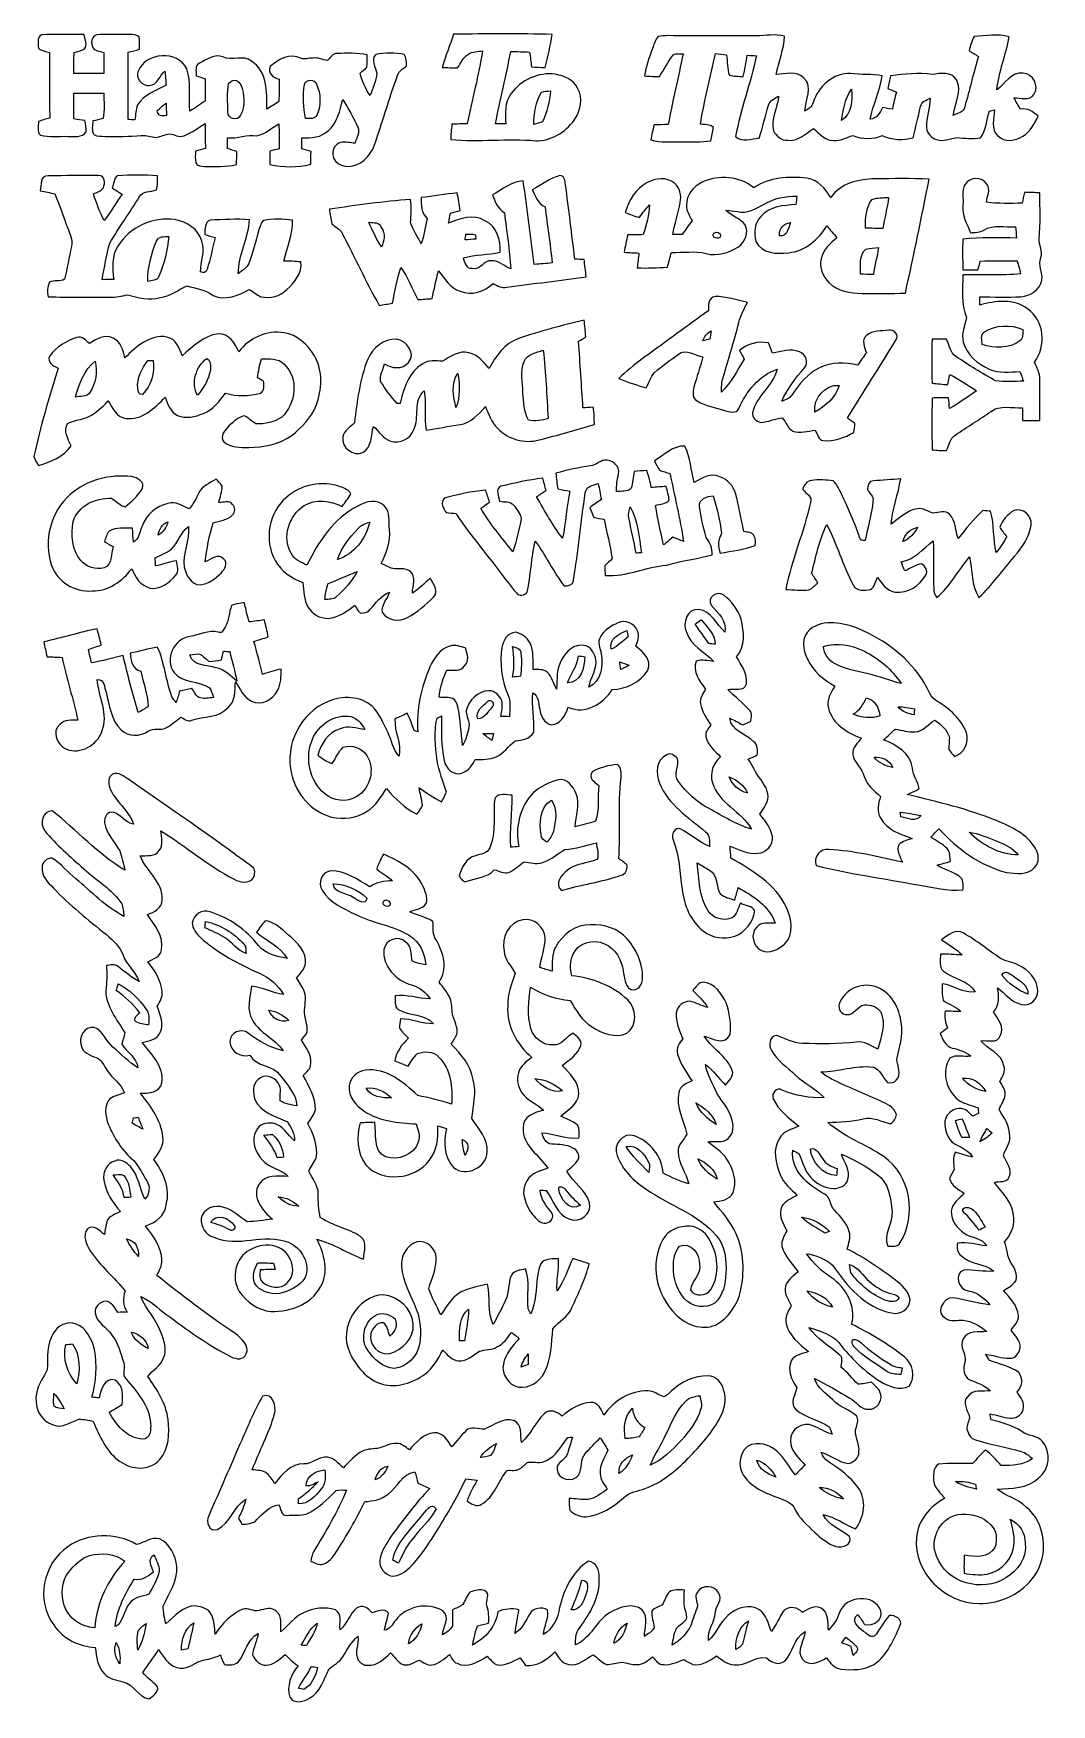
# Model space of a CAD drawing. Header units: centimetres. Extents: x -8.1 to 8.2, y -13.4 to 13.3.
import ezdxf

# ---------------------------------------------------------------- set-up
doc = ezdxf.new("R2010")
doc.units = ezdxf.units.CM
doc.header["$MEASUREMENT"] = 0
doc.layers.add('Camada 1', color=7, linetype='Continuous')

msp = doc.modelspace()

# ---------------------------------------------------------------- linework, layer by layer
at = {"layer": 'Camada 1', "color": 156}
for points, knots in [([(-8.01863, 13.09193), (-8.02181, 13.16495), (-8.04932, 13.26444), (-7.96924, 13.30606), (-7.96924, 13.30606), (-7.74488, 13.32264), (-7.5191, 13.30854), (-7.29438, 13.3117), (-7.29438, 13.3117), (-7.27075, 13.23586), (-7.22524, 13.14731), (-7.28627, 13.07641), (-7.28627, 13.07641), (-7.33812, 13.05171), (-7.39422, 13.03867), (-7.44889, 13.02314), (-7.44889, 13.02314), (-7.45137, 12.91166), (-7.45101, 12.80018), (-7.45031, 12.6887), (-7.45031, 12.6887), (-7.29085, 12.68906), (-7.13139, 12.68941), (-6.97194, 12.68835), (-6.97194, 12.68835), (-6.97159, 12.79948), (-6.97123, 12.9106), (-6.97159, 13.02173), (-6.97159, 13.02173), (-7.03579, 13.05207), (-7.14869, 13.04325), (-7.15926, 13.1325), (-7.15926, 13.1325), (-7.18397, 13.19742), (-7.16209, 13.28913), (-7.08766, 13.30783), (-7.08766, 13.30783), (-6.93561, 13.32018), (-6.78285, 13.30959), (-6.63046, 13.31382), (-6.63046, 13.31382), (-6.55567, 13.31101), (-6.47242, 13.3237), (-6.40785, 13.27643), (-6.40785, 13.27643), (-6.39726, 13.21011), (-6.40079, 13.14238), (-6.40079, 13.0757), (-6.40079, 13.0757), (-6.46219, 13.05841), (-6.52356, 13.04219), (-6.58529, 13.02773), (-6.58529, 13.02773), (-6.58176, 12.66965), (-6.58707, 12.31123), (-6.58176, 11.95317), (-6.58176, 11.95317), (-6.54614, 11.95105), (-6.5105, 11.94928), (-6.47488, 11.94716), (-6.47488, 11.94716), (-6.4664, 12.0276), (-6.4657, 12.11121), (-6.43431, 12.18706), (-6.43431, 12.18706), (-6.32953, 12.34828), (-6.14186, 12.41848), (-5.97746, 12.50244), (-5.97746, 12.50244), (-5.98311, 12.57758), (-5.9884, 12.65307), (-5.99617, 12.72822), (-5.99617, 12.72822), (-6.08507, 12.65802), (-6.1154, 12.50173), (-6.24628, 12.49785), (-6.24628, 12.49785), (-6.35881, 12.47916), (-6.47452, 12.61779), (-6.42267, 12.72398), (-6.42267, 12.72398), (-6.30872, 13.02914), (-5.7866, 13.06971), (-5.64868, 12.76173), (-5.64868, 12.76173), (-5.57142, 12.54583), (-5.61764, 12.31123), (-5.59717, 12.08722), (-5.59717, 12.08722), (-5.5132, 12.13696), (-5.43382, 12.19446), (-5.35235, 12.24844), (-5.35235, 12.24844), (-5.35128, 12.36662), (-5.35199, 12.4848), (-5.35057, 12.60298), (-5.35057, 12.60298), (-5.39962, 12.61921), (-5.44865, 12.63614), (-5.49768, 12.65307), (-5.49768, 12.65307), (-5.49275, 12.7208), (-5.5245, 12.81958), (-5.44476, 12.85416), (-5.44476, 12.85416), (-5.33082, 12.91025), (-5.19994, 13.00762), (-5.06871, 12.95364), (-5.06871, 12.95364), (-4.92583, 12.87568), (-4.74802, 12.99703), (-4.61362, 12.88661), (-4.61362, 12.88661), (-4.35609, 12.7261), (-4.36527, 12.38673), (-4.36633, 12.12038), (-4.36633, 12.12038), (-4.30035, 12.15812), (-4.2365, 12.19941), (-4.17405, 12.2428), (-4.17405, 12.2428), (-4.17125, 12.36097), (-4.17194, 12.47916), (-4.17194, 12.59733), (-4.17194, 12.59733), (-4.26685, 12.6185), (-4.35715, 12.69294), (-4.31341, 12.79948), (-4.31341, 12.79948), (-4.18782, 12.91166), (-3.99204, 13.02526), (-3.82588, 12.93177), (-3.82588, 12.93177), (-3.76307, 12.90954), (-3.69569, 12.936), (-3.63078, 12.93529), (-3.63078, 12.93529), (-3.55106, 12.94588), (-3.47661, 12.91025), (-3.40006, 12.89579), (-3.40006, 12.89579), (-3.34963, 12.93565), (-3.31716, 13.01255), (-3.24272, 13.00797), (-3.24272, 13.00797), (-3.08363, 13.01467), (-2.92276, 13.01855), (-2.76542, 12.98927), (-2.76542, 12.98927), (-2.76401, 12.92365), (-2.75731, 12.85733), (-2.76613, 12.79207), (-2.76613, 12.79207), (-2.79964, 12.75679), (-2.8381, 12.72681), (-2.87479, 12.69505), (-2.87479, 12.69505), (-2.84444, 12.56629), (-2.79188, 12.44353), (-2.71463, 12.33557), (-2.71463, 12.33557), (-2.67194, 12.45234), (-2.62042, 12.56876), (-2.60738, 12.6933), (-2.60738, 12.6933), (-2.63031, 12.78678), (-2.71426, 12.90884), (-2.62466, 12.99033), (-2.62466, 12.99033), (-2.47755, 13.02561), (-2.31951, 13.01962), (-2.17134, 12.9928), (-2.17134, 12.9928), (-2.1343, 12.94024), (-2.13959, 12.87391), (-2.13184, 12.81288), (-2.13184, 12.81288), (-2.18439, 12.76385), (-2.25812, 12.72822), (-2.2807, 12.65484), (-2.2807, 12.65484), (-2.39501, 12.33699), (-2.48742, 12.01208), (-2.5982, 11.69281), (-2.5982, 11.69281), (-2.64724, 11.50302), (-2.74038, 11.29629), (-2.94075, 11.22856), (-2.94075, 11.22856), (-3.07374, 11.16329), (-3.30941, 11.22291), (-3.31082, 11.39754), (-3.31082, 11.39754), (-3.32176, 11.48115), (-3.26743, 11.56405), (-3.18628, 11.58627), (-3.18628, 11.58627), (-3.11009, 11.59898), (-3.03354, 11.58063), (-2.95733, 11.57464), (-2.95733, 11.57464), (-2.93441, 11.65683), (-2.87231, 11.74502), (-2.91465, 11.83111), (-2.91465, 11.83111), (-2.98238, 11.9835), (-3.06351, 12.1299), (-3.15419, 12.27032), (-3.15419, 12.27032), (-3.20111, 12.09569), (-3.23497, 11.90025), (-3.38242, 11.77783), (-3.38242, 11.77783), (-3.49496, 11.666), (-3.65972, 11.65013), (-3.81, 11.66177), (-3.81, 11.66177), (-3.80965, 11.60321), (-3.80929, 11.54465), (-3.80929, 11.48608), (-3.80929, 11.48608), (-3.7599, 11.47197), (-3.71052, 11.45681), (-3.66112, 11.44164), (-3.66112, 11.44164), (-3.66148, 11.37355), (-3.66218, 11.30546), (-3.66289, 11.23738), (-3.66289, 11.23738), (-3.87597, 11.18517), (-4.10527, 11.18729), (-4.31906, 11.23526), (-4.31906, 11.23526), (-4.32118, 11.30511), (-4.32118, 11.37496), (-4.3194, 11.44481), (-4.3194, 11.44481), (-4.27002, 11.45893), (-4.22063, 11.47303), (-4.17054, 11.48608), (-4.17054, 11.48608), (-4.17125, 11.61944), (-4.16947, 11.75314), (-4.17547, 11.88613), (-4.17547, 11.88613), (-4.28941, 11.81911), (-4.39313, 11.71892), (-4.52578, 11.69281), (-4.52578, 11.69281), (-4.68524, 11.71963), (-4.83693, 11.6466), (-4.99638, 11.65824), (-4.99638, 11.65824), (-4.99604, 11.60144), (-4.99604, 11.545), (-4.99638, 11.4882), (-4.99638, 11.4882), (-4.94736, 11.47339), (-4.89795, 11.45786), (-4.84893, 11.44198), (-4.84893, 11.44198), (-4.84857, 11.37284), (-4.84964, 11.3037), (-4.8521, 11.23456), (-4.8521, 11.23456), (-5.0186, 11.18729), (-5.19289, 11.20562), (-5.36363, 11.20422), (-5.36363, 11.20422), (-5.41267, 11.20562), (-5.48323, 11.20598), (-5.50298, 11.26207), (-5.50298, 11.26207), (-5.51532, 11.32275), (-5.50932, 11.38519), (-5.50862, 11.44658), (-5.50862, 11.44658), (-5.4557, 11.46139), (-5.40244, 11.47621), (-5.34916, 11.49032), (-5.34916, 11.49032), (-5.35164, 11.62261), (-5.35128, 11.75455), (-5.35374, 11.88684), (-5.35374, 11.88684), (-5.46593, 11.82193), (-5.5693, 11.73973), (-5.69066, 11.69246), (-5.69066, 11.69246), (-5.77037, 11.66106), (-5.84799, 11.71292), (-5.92561, 11.72668), (-5.92561, 11.72668), (-5.99792, 11.71222), (-6.06531, 11.67906), (-6.13833, 11.66777), (-6.13833, 11.66777), (-6.2177, 11.67341), (-6.29425, 11.70552), (-6.37433, 11.69705), (-6.37433, 11.69705), (-6.56624, 11.67659), (-6.75957, 11.68505), (-6.95218, 11.68329), (-6.95218, 11.68329), (-7.0118, 11.68611), (-7.07636, 11.68118), (-7.13034, 11.71151), (-7.13034, 11.71151), (-7.17479, 11.77712), (-7.15222, 11.85826), (-7.14833, 11.93129), (-7.14833, 11.93129), (-7.094, 11.94293), (-7.03896, 11.95317), (-6.98534, 11.96833), (-6.98534, 11.96833), (-6.95466, 12.10098), (-6.97723, 12.24033), (-6.97159, 12.3758), (-6.97159, 12.3758), (-7.13139, 12.37615), (-7.29085, 12.37615), (-7.45067, 12.37615), (-7.45067, 12.37615), (-7.45137, 12.23821), (-7.45101, 12.10027), (-7.45031, 11.96199), (-7.45031, 11.96199), (-7.39281, 11.95351), (-7.33495, 11.94576), (-7.27709, 11.93729), (-7.27709, 11.93729), (-7.26651, 11.87731), (-7.24992, 11.81664), (-7.25735, 11.75526), (-7.25735, 11.75526), (-7.32084, 11.65506), (-7.44855, 11.68893), (-7.54732, 11.68293), (-7.54732, 11.68293), (-7.69408, 11.69), (-7.84436, 11.66671), (-7.98794, 11.70305), (-7.98794, 11.70305), (-8.04474, 11.76055), (-8.02111, 11.84733), (-8.01793, 11.91894), (-8.01793, 11.91894), (-7.96113, 11.94716), (-7.89834, 11.95916), (-7.83766, 11.97574), (-7.83766, 11.97574), (-7.84331, 12.32534), (-7.84014, 12.6746), (-7.83978, 13.02419), (-7.83978, 13.02419), (-7.90046, 13.04254), (-7.96854, 13.05065), (-8.01863, 13.09193)], [0, 0, 0, 0, 0.01098901, 0.01098901, 0.01098901, 0.01098901, 0.02197802, 0.02197802, 0.02197802, 0.02197802, 0.03296703, 0.03296703, 0.03296703, 0.03296703, 0.04395604, 0.04395604, 0.04395604, 0.04395604, 0.05494505, 0.05494505, 0.05494505, 0.05494505, 0.06593407, 0.06593407, 0.06593407, 0.06593407, 0.07692308, 0.07692308, 0.07692308, 0.07692308, 0.08791209, 0.08791209, 0.08791209, 0.08791209, 0.0989011, 0.0989011, 0.0989011, 0.0989011, 0.10989011, 0.10989011, 0.10989011, 0.10989011, 0.12087912, 0.12087912, 0.12087912, 0.12087912, 0.13186813, 0.13186813, 0.13186813, 0.13186813, 0.14285714, 0.14285714, 0.14285714, 0.14285714, 0.15384615, 0.15384615, 0.15384615, 0.15384615, 0.16483516, 0.16483516, 0.16483516, 0.16483516, 0.17582418, 0.17582418, 0.17582418, 0.17582418, 0.18681319, 0.18681319, 0.18681319, 0.18681319, 0.1978022, 0.1978022, 0.1978022, 0.1978022, 0.20879121, 0.20879121, 0.20879121, 0.20879121, 0.21978022, 0.21978022, 0.21978022, 0.21978022, 0.23076923, 0.23076923, 0.23076923, 0.23076923, 0.24175824, 0.24175824, 0.24175824, 0.24175824, 0.25274725, 0.25274725, 0.25274725, 0.25274725, 0.26373626, 0.26373626, 0.26373626, 0.26373626, 0.27472527, 0.27472527, 0.27472527, 0.27472527, 0.28571429, 0.28571429, 0.28571429, 0.28571429, 0.2967033, 0.2967033, 0.2967033, 0.2967033, 0.30769231, 0.30769231, 0.30769231, 0.30769231, 0.31868132, 0.31868132, 0.31868132, 0.31868132, 0.32967033, 0.32967033, 0.32967033, 0.32967033, 0.34065934, 0.34065934, 0.34065934, 0.34065934, 0.35164835, 0.35164835, 0.35164835, 0.35164835, 0.36263736, 0.36263736, 0.36263736, 0.36263736, 0.37362637, 0.37362637, 0.37362637, 0.37362637, 0.38461538, 0.38461538, 0.38461538, 0.38461538, 0.3956044, 0.3956044, 0.3956044, 0.3956044, 0.40659341, 0.40659341, 0.40659341, 0.40659341, 0.41758242, 0.41758242, 0.41758242, 0.41758242, 0.42857143, 0.42857143, 0.42857143, 0.42857143, 0.43956044, 0.43956044, 0.43956044, 0.43956044, 0.45054945, 0.45054945, 0.45054945, 0.45054945, 0.46153846, 0.46153846, 0.46153846, 0.46153846, 0.47252747, 0.47252747, 0.47252747, 0.47252747, 0.48351648, 0.48351648, 0.48351648, 0.48351648, 0.49450549, 0.49450549, 0.49450549, 0.49450549, 0.50549451, 0.50549451, 0.50549451, 0.50549451, 0.51648352, 0.51648352, 0.51648352, 0.51648352, 0.52747253, 0.52747253, 0.52747253, 0.52747253, 0.53846154, 0.53846154, 0.53846154, 0.53846154, 0.54945055, 0.54945055, 0.54945055, 0.54945055, 0.56043956, 0.56043956, 0.56043956, 0.56043956, 0.57142857, 0.57142857, 0.57142857, 0.57142857, 0.58241758, 0.58241758, 0.58241758, 0.58241758, 0.59340659, 0.59340659, 0.59340659, 0.59340659, 0.6043956, 0.6043956, 0.6043956, 0.6043956, 0.61538462, 0.61538462, 0.61538462, 0.61538462, 0.62637363, 0.62637363, 0.62637363, 0.62637363, 0.63736264, 0.63736264, 0.63736264, 0.63736264, 0.64835165, 0.64835165, 0.64835165, 0.64835165, 0.65934066, 0.65934066, 0.65934066, 0.65934066, 0.67032967, 0.67032967, 0.67032967, 0.67032967, 0.68131868, 0.68131868, 0.68131868, 0.68131868, 0.69230769, 0.69230769, 0.69230769, 0.69230769, 0.7032967, 0.7032967, 0.7032967, 0.7032967, 0.71428571, 0.71428571, 0.71428571, 0.71428571, 0.72527473, 0.72527473, 0.72527473, 0.72527473, 0.73626374, 0.73626374, 0.73626374, 0.73626374, 0.74725275, 0.74725275, 0.74725275, 0.74725275, 0.75824176, 0.75824176, 0.75824176, 0.75824176, 0.76923077, 0.76923077, 0.76923077, 0.76923077, 0.78021978, 0.78021978, 0.78021978, 0.78021978, 0.79120879, 0.79120879, 0.79120879, 0.79120879, 0.8021978, 0.8021978, 0.8021978, 0.8021978, 0.81318681, 0.81318681, 0.81318681, 0.81318681, 0.82417582, 0.82417582, 0.82417582, 0.82417582, 0.83516484, 0.83516484, 0.83516484, 0.83516484, 0.84615385, 0.84615385, 0.84615385, 0.84615385, 0.85714286, 0.85714286, 0.85714286, 0.85714286, 0.86813187, 0.86813187, 0.86813187, 0.86813187, 0.87912088, 0.87912088, 0.87912088, 0.87912088, 0.89010989, 0.89010989, 0.89010989, 0.89010989, 0.9010989, 0.9010989, 0.9010989, 0.9010989, 0.91208791, 0.91208791, 0.91208791, 0.91208791, 0.92307692, 0.92307692, 0.92307692, 0.92307692, 0.93406593, 0.93406593, 0.93406593, 0.93406593, 0.94505495, 0.94505495, 0.94505495, 0.94505495, 0.95604396, 0.95604396, 0.95604396, 0.95604396, 0.96703297, 0.96703297, 0.96703297, 0.96703297, 0.97802198, 0.97802198, 0.97802198, 0.97802198, 1, 1, 1, 1]), ([(-1.38077, 13.317), (-0.85548, 13.32052), (-0.32948, 13.32934), (0.19578, 13.31277), (0.19578, 13.31277), (0.16722, 13.13427), (0.12381, 12.95858), (0.08042, 12.78325), (0.08042, 12.78325), (0.00847, 12.78536), (-0.06349, 12.7889), (-0.13511, 12.79277), (-0.13511, 12.79277), (-0.14569, 12.87215), (-0.15487, 12.95152), (-0.16615, 13.0309), (-0.16615, 13.0309), (-0.26599, 13.03761), (-0.36617, 13.03901), (-0.46637, 13.03867), (-0.46637, 13.03867), (-0.54256, 12.65237), (-0.64065, 12.27067), (-0.71191, 11.88332), (-0.71191, 11.88332), (-0.65687, 11.88295), (-0.60147, 11.88261), (-0.54609, 11.88226), (-0.54609, 11.88226), (-0.56056, 12.04524), (-0.56549, 12.22092), (-0.46708, 12.36097), (-0.46708, 12.36097), (-0.3108, 12.58464), (-0.0247, 12.71658), (0.24765, 12.6753), (0.24765, 12.6753), (0.38593, 12.65201), (0.53481, 12.58746), (0.60042, 12.45517), (0.60042, 12.45517), (0.69639, 12.29395), (0.64769, 12.08722), (0.54609, 11.94152), (0.54609, 11.94152), (0.40534, 11.74714), (0.17356, 11.60744), (-0.07055, 11.61415), (-0.07055, 11.61415), (-0.52175, 11.65472), (-0.97754, 11.58875), (-1.4284, 11.63496), (-1.4284, 11.63496), (-1.42733, 11.71575), (-1.41781, 11.79653), (-1.40899, 11.87696), (-1.40899, 11.87696), (-1.32715, 11.8812), (-1.24495, 11.88295), (-1.16275, 11.88402), (-1.16275, 11.88402), (-1.08303, 12.27313), (-0.98071, 12.65837), (-0.91897, 13.05101), (-0.91897, 13.05101), (-0.99518, 13.03901), (-1.07984, 13.04431), (-1.14477, 12.99632), (-1.14477, 12.99632), (-1.22731, 12.94729), (-1.26683, 12.85521), (-1.31903, 12.77902), (-1.31903, 12.77902), (-1.40088, 12.77972), (-1.48237, 12.78184), (-1.5635, 12.78572), (-1.5635, 12.78572), (-1.51448, 12.9667), (-1.43968, 13.1392), (-1.38077, 13.317)], [0, 0, 0, 0, 0.04761905, 0.04761905, 0.04761905, 0.04761905, 0.0952381, 0.0952381, 0.0952381, 0.0952381, 0.14285714, 0.14285714, 0.14285714, 0.14285714, 0.19047619, 0.19047619, 0.19047619, 0.19047619, 0.23809524, 0.23809524, 0.23809524, 0.23809524, 0.28571429, 0.28571429, 0.28571429, 0.28571429, 0.33333333, 0.33333333, 0.33333333, 0.33333333, 0.38095238, 0.38095238, 0.38095238, 0.38095238, 0.42857143, 0.42857143, 0.42857143, 0.42857143, 0.47619048, 0.47619048, 0.47619048, 0.47619048, 0.52380952, 0.52380952, 0.52380952, 0.52380952, 0.57142857, 0.57142857, 0.57142857, 0.57142857, 0.61904762, 0.61904762, 0.61904762, 0.61904762, 0.66666667, 0.66666667, 0.66666667, 0.66666667, 0.71428571, 0.71428571, 0.71428571, 0.71428571, 0.76190476, 0.76190476, 0.76190476, 0.76190476, 0.80952381, 0.80952381, 0.80952381, 0.80952381, 0.85714286, 0.85714286, 0.85714286, 0.85714286, 0.9047619, 0.9047619, 0.9047619, 0.9047619, 1, 1, 1, 1]), ([(1.88877, 13.28067), (1.93922, 13.29266), (1.99143, 13.29302), (2.04364, 13.29372), (2.04364, 13.29372), (2.51495, 13.29196), (2.98626, 13.29337), (3.45722, 13.29266), (3.45722, 13.29266), (3.60856, 13.28842), (3.76166, 13.32547), (3.91089, 13.28525), (3.91089, 13.28525), (3.89995, 13.07394), (3.81212, 12.87744), (3.77613, 12.67071), (3.77613, 12.67071), (3.92148, 12.67953), (4.10316, 12.73775), (4.21852, 12.61497), (4.21852, 12.61497), (4.37585, 12.47562), (4.23862, 12.25973), (4.23474, 12.08722), (4.23474, 12.08722), (4.29083, 12.12074), (4.35151, 12.15495), (4.36562, 12.22445), (4.36562, 12.22445), (4.44816, 12.4781), (4.6877, 12.70353), (4.96605, 12.68976), (4.96605, 12.68976), (5.13362, 12.66048), (5.30542, 12.68976), (5.47229, 12.65237), (5.47229, 12.65237), (5.43947, 12.41319), (5.32306, 12.19623), (5.27826, 11.95951), (5.27826, 11.95951), (5.38726, 11.96586), (5.43243, 12.059), (5.47511, 12.14472), (5.47511, 12.14472), (5.52767, 12.1359), (5.58024, 12.12673), (5.6335, 12.11791), (5.6335, 12.11791), (5.65255, 12.20927), (5.67336, 12.30029), (5.6977, 12.39061), (5.6977, 12.39061), (5.65185, 12.41001), (5.6067, 12.42942), (5.5619, 12.44952), (5.5619, 12.44952), (5.57671, 12.5162), (5.59118, 12.58322), (5.60492, 12.65025), (5.60492, 12.65025), (5.82471, 12.68518), (6.05048, 12.70141), (6.27167, 12.67283), (6.27167, 12.67283), (6.40396, 12.69294), (6.57472, 12.72398), (6.65868, 12.58887), (6.65868, 12.58887), (6.75252, 12.40577), (6.62586, 12.20611), (6.60717, 12.01842), (6.60717, 12.01842), (6.67525, 12.05264), (6.77615, 12.06605), (6.79062, 12.15672), (6.79062, 12.15672), (6.86435, 12.42447), (6.93067, 12.69434), (7.00758, 12.96105), (7.00758, 12.96105), (6.95819, 12.99245), (6.90808, 13.02278), (6.85906, 13.05383), (6.85906, 13.05383), (6.88233, 13.12967), (6.89963, 13.2087), (6.93914, 13.27819), (6.93914, 13.27819), (7.12364, 13.29724), (7.31626, 13.32441), (7.49864, 13.27714), (7.49864, 13.27714), (7.45208, 12.98892), (7.33, 12.71693), (7.30425, 12.42518), (7.30425, 12.42518), (7.43549, 12.52325), (7.53109, 12.71834), (7.72159, 12.69259), (7.72159, 12.69259), (7.8874, 12.69047), (7.98405, 12.48939), (7.89586, 12.35356), (7.89586, 12.35356), (7.83132, 12.23926), (7.67927, 12.3077), (7.57519, 12.29994), (7.57519, 12.29994), (7.60976, 12.23926), (7.64538, 12.1793), (7.67856, 12.11791), (7.67856, 12.11791), (7.79073, 12.13943), (7.88492, 12.07805), (7.96288, 12.00467), (7.96288, 12.00467), (7.90292, 11.88543), (7.83978, 11.75667), (7.71913, 11.68717), (7.71913, 11.68717), (7.60411, 11.60921), (7.42173, 11.58346), (7.31943, 11.69387), (7.31943, 11.69387), (7.19737, 11.79688), (7.26122, 11.97081), (7.2651, 12.10627), (7.2651, 12.10627), (7.24464, 12.10239), (7.20372, 12.09462), (7.18326, 12.0904), (7.18326, 12.0904), (7.13705, 11.94787), (7.13386, 11.78242), (7.04249, 11.6593), (7.04249, 11.6593), (6.9162, 11.6399), (6.78885, 11.65401), (6.66255, 11.66354), (6.66255, 11.66354), (6.55496, 11.65013), (6.44701, 11.59509), (6.33764, 11.63108), (6.33764, 11.63108), (6.26145, 11.66565), (6.17819, 11.7295), (6.17819, 11.82088), (6.17819, 11.82088), (6.17078, 11.98174), (6.2304, 12.13555), (6.23887, 12.29501), (6.23887, 12.29501), (6.18031, 12.26114), (6.09389, 12.23891), (6.08471, 12.15989), (6.08471, 12.15989), (6.04166, 11.99479), (6.00709, 11.82793), (5.96759, 11.66213), (5.96759, 11.66213), (5.80212, 11.6145), (5.62785, 11.62402), (5.47229, 11.69775), (5.47229, 11.69775), (5.32129, 11.63425), (5.15443, 11.63567), (5.00308, 11.69705), (5.00308, 11.69705), (4.90044, 11.67059), (4.80552, 11.60321), (4.6944, 11.61979), (4.6944, 11.61979), (4.55719, 11.61308), (4.46475, 11.72597), (4.37303, 11.80923), (4.37303, 11.80923), (4.24602, 11.72632), (4.12326, 11.59686), (3.9571, 11.62084), (3.9571, 11.62084), (3.85655, 11.61344), (3.7793, 11.69246), (3.73167, 11.77183), (3.73167, 11.77183), (3.68017, 11.96163), (3.80118, 12.14119), (3.81387, 12.32887), (3.81387, 12.32887), (3.7532, 12.28901), (3.67383, 12.25726), (3.65371, 12.18), (3.65371, 12.18), (3.59798, 12.0075), (3.56129, 11.8297), (3.50555, 11.65718), (3.50555, 11.65718), (3.38172, 11.64695), (3.2265, 11.58416), (3.12454, 11.68047), (3.12454, 11.68047), (3.21274, 12.11615), (3.36303, 12.53807), (3.46004, 12.97234), (3.46004, 12.97234), (3.41066, 12.97516), (3.36091, 12.97798), (3.31187, 12.98045), (3.31187, 12.98045), (3.29671, 12.86615), (3.27589, 12.75291), (3.2466, 12.64108), (3.2466, 12.64108), (3.17324, 12.6439), (3.09915, 12.64496), (3.02682, 12.66048), (3.02682, 12.66048), (2.98944, 12.7649), (2.99578, 12.8785), (2.98309, 12.98751), (2.98309, 12.98751), (2.92276, 12.99527), (2.86278, 13.00198), (2.80317, 13.00832), (2.80317, 13.00832), (2.71992, 12.63227), (2.6296, 12.25726), (2.56329, 11.87767), (2.56329, 11.87767), (2.63418, 11.86673), (2.7178, 11.88295), (2.77176, 11.82404), (2.77176, 11.82404), (2.7626, 11.75278), (2.7446, 11.68329), (2.72908, 11.61344), (2.72908, 11.61344), (2.57352, 11.58627), (2.41477, 11.59792), (2.25777, 11.59615), (2.25777, 11.59615), (2.09549, 11.59862), (1.93004, 11.58098), (1.772, 11.62579), (1.772, 11.62579), (1.78611, 11.70657), (1.8034, 11.78665), (1.8235, 11.86602), (1.8235, 11.86602), (1.8983, 11.86885), (1.97379, 11.87097), (2.04927, 11.87203), (2.04927, 11.87203), (2.12054, 12.2502), (2.20873, 12.62556), (2.28881, 13.00198), (2.28881, 13.00198), (2.25071, 13.00162), (2.17523, 13.00056), (2.13747, 13.00021), (2.13747, 13.00021), (2.05563, 12.88485), (1.98332, 12.7635), (1.91276, 12.64108), (1.91276, 12.64108), (1.83232, 12.64073), (1.7519, 12.6439), (1.67216, 12.6499), (1.67216, 12.6499), (1.68663, 12.803), (1.75012, 12.94482), (1.79704, 13.08981), (1.79704, 13.08981), (1.82279, 13.15507), (1.83797, 13.22881), (1.88877, 13.28067)], [0, 0, 0, 0, 0.01428571, 0.01428571, 0.01428571, 0.01428571, 0.02857143, 0.02857143, 0.02857143, 0.02857143, 0.04285714, 0.04285714, 0.04285714, 0.04285714, 0.05714286, 0.05714286, 0.05714286, 0.05714286, 0.07142857, 0.07142857, 0.07142857, 0.07142857, 0.08571429, 0.08571429, 0.08571429, 0.08571429, 0.1, 0.1, 0.1, 0.1, 0.11428571, 0.11428571, 0.11428571, 0.11428571, 0.12857143, 0.12857143, 0.12857143, 0.12857143, 0.14285714, 0.14285714, 0.14285714, 0.14285714, 0.15714286, 0.15714286, 0.15714286, 0.15714286, 0.17142857, 0.17142857, 0.17142857, 0.17142857, 0.18571429, 0.18571429, 0.18571429, 0.18571429, 0.2, 0.2, 0.2, 0.2, 0.21428571, 0.21428571, 0.21428571, 0.21428571, 0.22857143, 0.22857143, 0.22857143, 0.22857143, 0.24285714, 0.24285714, 0.24285714, 0.24285714, 0.25714286, 0.25714286, 0.25714286, 0.25714286, 0.27142857, 0.27142857, 0.27142857, 0.27142857, 0.28571429, 0.28571429, 0.28571429, 0.28571429, 0.3, 0.3, 0.3, 0.3, 0.31428571, 0.31428571, 0.31428571, 0.31428571, 0.32857143, 0.32857143, 0.32857143, 0.32857143, 0.34285714, 0.34285714, 0.34285714, 0.34285714, 0.35714286, 0.35714286, 0.35714286, 0.35714286, 0.37142857, 0.37142857, 0.37142857, 0.37142857, 0.38571429, 0.38571429, 0.38571429, 0.38571429, 0.4, 0.4, 0.4, 0.4, 0.41428571, 0.41428571, 0.41428571, 0.41428571, 0.42857143, 0.42857143, 0.42857143, 0.42857143, 0.44285714, 0.44285714, 0.44285714, 0.44285714, 0.45714286, 0.45714286, 0.45714286, 0.45714286, 0.47142857, 0.47142857, 0.47142857, 0.47142857, 0.48571429, 0.48571429, 0.48571429, 0.48571429, 0.5, 0.5, 0.5, 0.5, 0.51428571, 0.51428571, 0.51428571, 0.51428571, 0.52857143, 0.52857143, 0.52857143, 0.52857143, 0.54285714, 0.54285714, 0.54285714, 0.54285714, 0.55714286, 0.55714286, 0.55714286, 0.55714286, 0.57142857, 0.57142857, 0.57142857, 0.57142857, 0.58571429, 0.58571429, 0.58571429, 0.58571429, 0.6, 0.6, 0.6, 0.6, 0.61428571, 0.61428571, 0.61428571, 0.61428571, 0.62857143, 0.62857143, 0.62857143, 0.62857143, 0.64285714, 0.64285714, 0.64285714, 0.64285714, 0.65714286, 0.65714286, 0.65714286, 0.65714286, 0.67142857, 0.67142857, 0.67142857, 0.67142857, 0.68571429, 0.68571429, 0.68571429, 0.68571429, 0.7, 0.7, 0.7, 0.7, 0.71428571, 0.71428571, 0.71428571, 0.71428571, 0.72857143, 0.72857143, 0.72857143, 0.72857143, 0.74285714, 0.74285714, 0.74285714, 0.74285714, 0.75714286, 0.75714286, 0.75714286, 0.75714286, 0.77142857, 0.77142857, 0.77142857, 0.77142857, 0.78571429, 0.78571429, 0.78571429, 0.78571429, 0.8, 0.8, 0.8, 0.8, 0.81428571, 0.81428571, 0.81428571, 0.81428571, 0.82857143, 0.82857143, 0.82857143, 0.82857143, 0.84285714, 0.84285714, 0.84285714, 0.84285714, 0.85714286, 0.85714286, 0.85714286, 0.85714286, 0.87142857, 0.87142857, 0.87142857, 0.87142857, 0.88571429, 0.88571429, 0.88571429, 0.88571429, 0.9, 0.9, 0.9, 0.9, 0.91428571, 0.91428571, 0.91428571, 0.91428571, 0.92857143, 0.92857143, 0.92857143, 0.92857143, 0.94285714, 0.94285714, 0.94285714, 0.94285714, 0.95714286, 0.95714286, 0.95714286, 0.95714286, 0.97142857, 0.97142857, 0.97142857, 0.97142857, 1, 1, 1, 1]), ([(-4.95477, 12.54901), (-4.95477, 12.54901), (-4.95477, 12.54901), (-4.95477, 12.54901), (-4.95477, 12.54901), (-4.95477, 12.54901), (-4.97804, 12.53137), (-4.97804, 12.53137), (-4.97804, 12.53137), (-5.00803, 12.38144), (-4.99109, 12.22551), (-4.99039, 12.07311), (-4.99039, 12.07311), (-5.00732, 11.96199), (-4.82528, 11.92035), (-4.78683, 12.02055), (-4.78683, 12.02055), (-4.71204, 12.168), (-4.72157, 12.35533), (-4.78542, 12.50491), (-4.78542, 12.50491), (-4.80871, 12.57829), (-4.89973, 12.60792), (-4.95477, 12.54901)], [0, 0, 0, 0, 0.14285714, 0.14285714, 0.14285714, 0.14285714, 0.28571429, 0.28571429, 0.28571429, 0.28571429, 0.42857143, 0.42857143, 0.42857143, 0.42857143, 0.57142857, 0.57142857, 0.57142857, 0.57142857, 0.71428571, 0.71428571, 0.71428571, 0.71428571, 1, 1, 1, 1]), ([(-3.76449, 12.51373), (-3.76449, 12.51373), (-3.76449, 12.51373), (-3.76449, 12.51373), (-3.76449, 12.51373), (-3.79976, 12.33451), (-3.78142, 12.14825), (-3.75143, 11.96939), (-3.75143, 11.96939), (-3.68299, 11.97081), (-3.5955, 11.95351), (-3.56129, 12.03113), (-3.56129, 12.03113), (-3.49778, 12.18318), (-3.50378, 12.36698), (-3.57328, 12.51655), (-3.57328, 12.51655), (-3.58985, 12.60615), (-3.74896, 12.60157), (-3.76449, 12.51373)], [0, 0, 0, 0, 0.16666667, 0.16666667, 0.16666667, 0.16666667, 0.33333333, 0.33333333, 0.33333333, 0.33333333, 0.5, 0.5, 0.5, 0.5, 0.66666667, 0.66666667, 0.66666667, 0.66666667, 1, 1, 1, 1]), ([(0.02504, 12.39096), (0.02504, 12.39096), (0.02504, 12.39096), (0.02504, 12.39096), (0.02504, 12.39096), (-0.06419, 12.23539), (-0.10159, 12.05194), (-0.09913, 11.87344), (-0.09913, 11.87344), (-0.05291, 11.88649), (-0.00528, 11.89672), (0.0388, 11.91683), (0.0388, 11.91683), (0.11606, 12.07028), (0.15168, 12.2428), (0.16651, 12.41283), (0.16651, 12.41283), (0.11888, 12.40719), (0.0709, 12.40367), (0.02504, 12.39096)], [0, 0, 0, 0, 0.16666667, 0.16666667, 0.16666667, 0.16666667, 0.33333333, 0.33333333, 0.33333333, 0.33333333, 0.5, 0.5, 0.5, 0.5, 0.66666667, 0.66666667, 0.66666667, 0.66666667, 1, 1, 1, 1]), ([(4.81929, 11.93694), (4.81929, 11.93694), (4.81929, 11.93694), (4.81929, 11.93694), (4.81929, 11.93694), (4.97981, 12.0403), (5.00062, 12.26326), (4.97945, 12.43718), (4.97945, 12.43718), (4.8768, 12.29042), (4.84716, 12.1098), (4.81929, 11.93694)], [0, 0, 0, 0, 0.25, 0.25, 0.25, 0.25, 0.5, 0.5, 0.5, 0.5, 1, 1, 1, 1]), ([(-6.11857, 12.09075), (-6.11857, 12.09075), (-6.11857, 12.09075), (-6.11857, 12.09075), (-6.11857, 12.09075), (-6.11082, 12.0089), (-6.03849, 12.00608), (-5.97358, 12.01807), (-5.97358, 12.01807), (-5.97322, 12.08369), (-5.975, 12.14966), (-5.97923, 12.21528), (-5.97923, 12.21528), (-6.02684, 12.17507), (-6.07554, 12.1359), (-6.11857, 12.09075)], [0, 0, 0, 0, 0.2, 0.2, 0.2, 0.2, 0.4, 0.4, 0.4, 0.4, 0.6, 0.6, 0.6, 0.6, 1, 1, 1, 1]), ([(-6.75464, 11.05358), (-6.54227, 11.07263), (-6.32741, 11.06628), (-6.1147, 11.05217), (-6.1147, 11.05217), (-6.11433, 10.97773), (-6.11222, 10.90189), (-6.13233, 10.82921), (-6.13233, 10.82921), (-6.2244, 10.78934), (-6.35706, 10.81617), (-6.40785, 10.71209), (-6.40785, 10.71209), (-6.5592, 10.46373), (-6.73099, 10.22772), (-6.87704, 9.97655), (-6.87704, 9.97655), (-6.93666, 9.78675), (-6.95995, 9.58673), (-7.00122, 9.392), (-7.00122, 9.392), (-6.93807, 9.39376), (-6.87528, 9.39587), (-6.81214, 9.39765), (-6.81214, 9.39765), (-6.84106, 9.57544), (-6.84988, 9.76982), (-6.74863, 9.92786), (-6.74863, 9.92786), (-6.56519, 10.23302), (-6.18489, 10.40623), (-5.83352, 10.35226), (-5.83352, 10.35226), (-5.64656, 10.31875), (-5.45818, 10.20022), (-5.40526, 10.00794), (-5.40526, 10.00794), (-5.34246, 9.84497), (-5.42924, 9.68021), (-5.42748, 9.51547), (-5.42748, 9.51547), (-5.37457, 9.49289), (-5.34, 9.50736), (-5.32377, 9.55886), (-5.32377, 9.55886), (-5.26944, 9.72466), (-5.23592, 9.89647), (-5.19394, 10.06581), (-5.19394, 10.06581), (-5.24932, 10.08168), (-5.30506, 10.09791), (-5.3601, 10.11413), (-5.3601, 10.11413), (-5.3541, 10.1928), (-5.36645, 10.3191), (-5.2712, 10.3445), (-5.2712, 10.3445), (-5.06201, 10.35049), (-4.85174, 10.36919), (-4.64255, 10.34979), (-4.64255, 10.34979), (-4.66407, 10.05451), (-4.82494, 9.785), (-4.82423, 9.4876), (-4.82423, 9.4876), (-4.75297, 9.54193), (-4.67077, 9.59484), (-4.64185, 9.6848), (-4.64185, 9.6848), (-4.57341, 9.87248), (-4.53495, 10.06933), (-4.4704, 10.25842), (-4.4704, 10.25842), (-4.46122, 10.29123), (-4.44358, 10.31875), (-4.41783, 10.34062), (-4.41783, 10.34062), (-4.26578, 10.36672), (-4.10986, 10.36214), (-3.9571, 10.34485), (-3.9571, 10.34485), (-3.94158, 10.11625), (-4.05095, 9.90564), (-4.09504, 9.68622), (-4.09504, 9.68622), (-4.00437, 9.68974), (-3.91337, 9.68691), (-3.82269, 9.67634), (-3.82269, 9.67634), (-3.80012, 9.49783), (-3.9264, 9.34966), (-4.04566, 9.23325), (-4.04566, 9.23325), (-4.15361, 9.12494), (-4.31587, 9.0865), (-4.46298, 9.12071), (-4.46298, 9.12071), (-4.53107, 9.14964), (-4.58187, 9.20926), (-4.65137, 9.23395), (-4.65137, 9.23395), (-4.81999, 9.13411), (-5.03273, 9.05403), (-5.22323, 9.13906), (-5.22323, 9.13906), (-5.3467, 9.2329), (-5.50192, 9.25407), (-5.64761, 9.29393), (-5.64761, 9.29393), (-5.78696, 9.22796), (-5.91361, 9.12741), (-6.0713, 9.1066), (-6.0713, 9.1066), (-6.24699, 9.06004), (-6.42584, 9.0999), (-6.59482, 9.1514), (-6.59482, 9.1514), (-6.68796, 9.13095), (-6.78144, 9.10801), (-6.8774, 9.11295), (-6.8774, 9.11295), (-7.20514, 9.11789), (-7.53321, 9.10624), (-7.86095, 9.12036), (-7.86095, 9.12036), (-7.88034, 9.19762), (-7.88, 9.27911), (-7.84083, 9.35037), (-7.84083, 9.35037), (-7.76851, 9.39376), (-7.67009, 9.35143), (-7.60095, 9.40082), (-7.60095, 9.40082), (-7.5558, 9.57333), (-7.53075, 9.75042), (-7.49123, 9.92434), (-7.49123, 9.92434), (-7.46337, 10.03018), (-7.5191, 10.12966), (-7.55368, 10.22597), (-7.55368, 10.22597), (-7.62528, 10.40341), (-7.67679, 10.58827), (-7.75582, 10.76219), (-7.75582, 10.76219), (-7.83237, 10.78582), (-7.91245, 10.7957), (-7.99006, 10.81511), (-7.99006, 10.81511), (-7.97242, 10.90259), (-7.99394, 11.0564), (-7.86553, 11.05252), (-7.86553, 11.05252), (-7.59566, 11.05781), (-7.32542, 11.05358), (-7.0559, 11.05817), (-7.0559, 11.05817), (-6.94901, 11.0497), (-6.95147, 10.93927), (-6.98076, 10.86167), (-6.98076, 10.86167), (-7.01569, 10.80593), (-7.08518, 10.79217), (-7.13916, 10.76254), (-7.13916, 10.76254), (-7.08659, 10.61896), (-7.04215, 10.4715), (-6.96736, 10.33744), (-6.96736, 10.33744), (-6.86469, 10.47326), (-6.77721, 10.61966), (-6.6816, 10.76042), (-6.6816, 10.76042), (-6.73522, 10.79252), (-6.78814, 10.82533), (-6.84001, 10.8599), (-6.84001, 10.8599), (-6.81496, 10.92481), (-6.81389, 11.00807), (-6.75464, 11.05358)], [0, 0, 0, 0, 0.02173913, 0.02173913, 0.02173913, 0.02173913, 0.04347826, 0.04347826, 0.04347826, 0.04347826, 0.06521739, 0.06521739, 0.06521739, 0.06521739, 0.08695652, 0.08695652, 0.08695652, 0.08695652, 0.10869565, 0.10869565, 0.10869565, 0.10869565, 0.13043478, 0.13043478, 0.13043478, 0.13043478, 0.15217391, 0.15217391, 0.15217391, 0.15217391, 0.17391304, 0.17391304, 0.17391304, 0.17391304, 0.19565217, 0.19565217, 0.19565217, 0.19565217, 0.2173913, 0.2173913, 0.2173913, 0.2173913, 0.23913043, 0.23913043, 0.23913043, 0.23913043, 0.26086957, 0.26086957, 0.26086957, 0.26086957, 0.2826087, 0.2826087, 0.2826087, 0.2826087, 0.30434783, 0.30434783, 0.30434783, 0.30434783, 0.32608696, 0.32608696, 0.32608696, 0.32608696, 0.34782609, 0.34782609, 0.34782609, 0.34782609, 0.36956522, 0.36956522, 0.36956522, 0.36956522, 0.39130435, 0.39130435, 0.39130435, 0.39130435, 0.41304348, 0.41304348, 0.41304348, 0.41304348, 0.43478261, 0.43478261, 0.43478261, 0.43478261, 0.45652174, 0.45652174, 0.45652174, 0.45652174, 0.47826087, 0.47826087, 0.47826087, 0.47826087, 0.5, 0.5, 0.5, 0.5, 0.52173913, 0.52173913, 0.52173913, 0.52173913, 0.54347826, 0.54347826, 0.54347826, 0.54347826, 0.56521739, 0.56521739, 0.56521739, 0.56521739, 0.58695652, 0.58695652, 0.58695652, 0.58695652, 0.60869565, 0.60869565, 0.60869565, 0.60869565, 0.63043478, 0.63043478, 0.63043478, 0.63043478, 0.65217391, 0.65217391, 0.65217391, 0.65217391, 0.67391304, 0.67391304, 0.67391304, 0.67391304, 0.69565217, 0.69565217, 0.69565217, 0.69565217, 0.7173913, 0.7173913, 0.7173913, 0.7173913, 0.73913043, 0.73913043, 0.73913043, 0.73913043, 0.76086957, 0.76086957, 0.76086957, 0.76086957, 0.7826087, 0.7826087, 0.7826087, 0.7826087, 0.80434783, 0.80434783, 0.80434783, 0.80434783, 0.82608696, 0.82608696, 0.82608696, 0.82608696, 0.84782609, 0.84782609, 0.84782609, 0.84782609, 0.86956522, 0.86956522, 0.86956522, 0.86956522, 0.89130435, 0.89130435, 0.89130435, 0.89130435, 0.91304348, 0.91304348, 0.91304348, 0.91304348, 0.93478261, 0.93478261, 0.93478261, 0.93478261, 0.95652174, 0.95652174, 0.95652174, 0.95652174, 1, 1, 1, 1]), ([(-0.12381, 10.83027), (0.02433, 10.904), (0.15628, 11.01478), (0.3182, 11.05781), (0.3182, 11.05781), (0.39758, 11.05958), (0.39546, 10.96856), (0.40745, 10.91282), (0.40745, 10.91282), (0.45931, 10.51489), (0.50906, 10.1166), (0.55597, 9.71796), (0.55597, 9.71796), (0.60537, 9.71761), (0.65475, 9.71726), (0.7045, 9.7162), (0.7045, 9.7162), (0.71613, 9.62342), (0.72884, 9.53028), (0.73695, 9.4368), (0.73695, 9.4368), (0.31537, 9.37506), (-0.10865, 9.33238), (-0.53021, 9.27064), (-0.53021, 9.27064), (-0.61066, 9.24983), (-0.68192, 9.29322), (-0.74965, 9.3292), (-0.74965, 9.3292), (-0.89076, 9.20326), (-1.09326, 9.12953), (-1.27635, 9.20714), (-1.27635, 9.20714), (-1.4351, 9.26076), (-1.52681, 9.40787), (-1.62348, 9.53381), (-1.62348, 9.53381), (-1.66158, 9.38742), (-1.69403, 9.23924), (-1.72332, 9.09108), (-1.72332, 9.09108), (-1.79951, 9.08438), (-1.87537, 9.07837), (-1.95155, 9.07379), (-1.95155, 9.07379), (-2.04294, 9.24383), (-2.10889, 9.42869), (-2.22462, 9.58461), (-2.22462, 9.58461), (-2.29305, 9.40188), (-2.31634, 9.20644), (-2.35973, 9.01734), (-2.35973, 9.01734), (-2.43028, 9.00465), (-2.50084, 8.993), (-2.5714, 8.98136), (-2.5714, 8.98136), (-2.78236, 9.35778), (-2.96298, 9.75042), (-3.16194, 10.13318), (-3.16194, 10.13318), (-3.19439, 10.20621), (-3.27447, 10.23372), (-3.3288, 10.28629), (-3.3288, 10.28629), (-3.34751, 10.3632), (-3.35597, 10.44222), (-3.3669, 10.52053), (-3.3669, 10.52053), (-2.93511, 10.57909), (-2.50296, 10.64471), (-2.06833, 10.67505), (-2.06833, 10.67505), (-2.05069, 10.55263), (-2.06445, 10.42952), (-2.0701, 10.30675), (-2.0701, 10.30675), (-2.02952, 10.18575), (-1.95932, 10.07744), (-1.8983, 9.96597), (-1.8983, 9.96597), (-1.85632, 10.09861), (-1.83091, 10.23584), (-1.80516, 10.37201), (-1.80516, 10.37201), (-1.90112, 10.45738), (-1.89759, 10.58721), (-1.90112, 10.70468), (-1.90112, 10.70468), (-1.7085, 10.7262), (-1.51729, 10.76042), (-1.32396, 10.77912), (-1.32396, 10.77912), (-1.30422, 10.68634), (-1.28905, 10.59285), (-1.27599, 10.49901), (-1.27599, 10.49901), (-1.3282, 10.4849), (-1.38041, 10.4708), (-1.43262, 10.45668), (-1.43262, 10.45668), (-1.44251, 10.40306), (-1.45238, 10.34979), (-1.46156, 10.29582), (-1.46156, 10.29582), (-1.28057, 10.37096), (-1.06186, 10.45139), (-0.87982, 10.33533), (-0.87982, 10.33533), (-0.69003, 10.24748), (-0.62971, 10.02242), (-0.63675, 9.8298), (-0.63675, 9.8298), (-0.83149, 9.79134), (-1.03152, 9.79134), (-1.22414, 9.74372), (-1.22414, 9.74372), (-1.20473, 9.67105), (-1.17863, 9.56522), (-1.08303, 9.56839), (-1.08303, 9.56839), (-0.95108, 9.52994), (-0.89958, 9.71515), (-0.77399, 9.69539), (-0.77399, 9.69539), (-0.65617, 9.70138), (-0.5736, 9.60225), (-0.46884, 9.56486), (-0.46884, 9.56486), (-0.48224, 9.86613), (-0.53516, 10.16353), (-0.56973, 10.46268), (-0.56973, 10.46268), (-0.67734, 10.52336), (-0.71861, 10.64012), (-0.76022, 10.74913), (-0.76022, 10.74913), (-0.60077, 10.83098), (-0.45755, 10.9675), (-0.26916, 10.97138), (-0.26916, 10.97138), (-0.20038, 10.52794), (-0.1598, 10.08062), (-0.09243, 9.63682), (-0.09243, 9.63682), (0.00246, 9.64388), (0.09771, 9.64706), (0.19156, 9.66399), (0.19156, 9.66399), (0.16651, 9.96244), (0.11535, 10.25842), (0.08008, 10.55581), (0.08008, 10.55581), (-0.03104, 10.60873), (-0.07372, 10.72761), (-0.12381, 10.83027)], [0, 0, 0, 0, 0.025, 0.025, 0.025, 0.025, 0.05, 0.05, 0.05, 0.05, 0.075, 0.075, 0.075, 0.075, 0.1, 0.1, 0.1, 0.1, 0.125, 0.125, 0.125, 0.125, 0.15, 0.15, 0.15, 0.15, 0.175, 0.175, 0.175, 0.175, 0.2, 0.2, 0.2, 0.2, 0.225, 0.225, 0.225, 0.225, 0.25, 0.25, 0.25, 0.25, 0.275, 0.275, 0.275, 0.275, 0.3, 0.3, 0.3, 0.3, 0.325, 0.325, 0.325, 0.325, 0.35, 0.35, 0.35, 0.35, 0.375, 0.375, 0.375, 0.375, 0.4, 0.4, 0.4, 0.4, 0.425, 0.425, 0.425, 0.425, 0.45, 0.45, 0.45, 0.45, 0.475, 0.475, 0.475, 0.475, 0.5, 0.5, 0.5, 0.5, 0.525, 0.525, 0.525, 0.525, 0.55, 0.55, 0.55, 0.55, 0.575, 0.575, 0.575, 0.575, 0.6, 0.6, 0.6, 0.6, 0.625, 0.625, 0.625, 0.625, 0.65, 0.65, 0.65, 0.65, 0.675, 0.675, 0.675, 0.675, 0.7, 0.7, 0.7, 0.7, 0.725, 0.725, 0.725, 0.725, 0.75, 0.75, 0.75, 0.75, 0.775, 0.775, 0.775, 0.775, 0.8, 0.8, 0.8, 0.8, 0.825, 0.825, 0.825, 0.825, 0.85, 0.85, 0.85, 0.85, 0.875, 0.875, 0.875, 0.875, 0.9, 0.9, 0.9, 0.9, 0.925, 0.925, 0.925, 0.925, 0.95, 0.95, 0.95, 0.95, 1, 1, 1, 1]), ([(3.41806, 10.86097), (3.66465, 11.03206), (3.97862, 11.04758), (4.2672, 11.01372), (4.2672, 11.01372), (4.44358, 10.9915), (4.55894, 10.8465), (4.64925, 10.70786), (4.64925, 10.70786), (4.80871, 10.93611), (5.09763, 11.00067), (5.3601, 11.0049), (5.3601, 11.0049), (5.6462, 11.00772), (5.93336, 11.01372), (6.21946, 10.99961), (6.21946, 10.99961), (6.10198, 10.39071), (5.975, 9.78323), (5.84022, 9.17786), (5.84022, 9.17786), (5.60951, 9.16693), (5.37879, 9.17257), (5.14809, 9.17186), (5.14809, 9.17186), (4.96181, 9.17645), (4.75368, 9.20362), (4.61892, 9.34649), (4.61892, 9.34649), (4.51872, 9.44315), (4.45876, 9.58814), (4.49545, 9.72678), (4.49545, 9.72678), (4.52191, 9.87178), (4.6369, 9.97479), (4.74768, 10.06086), (4.74768, 10.06086), (4.69265, 10.12366), (4.63937, 10.18786), (4.58752, 10.25277), (4.58752, 10.25277), (4.45028, 10.03793), (4.2418, 9.84884), (3.97862, 9.82274), (3.97862, 9.82274), (3.7906, 9.80016), (3.54295, 9.80792), (3.4484, 10.00407), (3.4484, 10.00407), (3.41948, 10.13953), (3.4283, 10.2997), (3.53024, 10.40411), (3.53024, 10.40411), (3.66713, 10.56604), (3.89502, 10.58086), (4.09187, 10.59215), (4.09187, 10.59215), (4.0968, 10.63766), (4.10138, 10.68282), (4.10632, 10.72797), (4.10632, 10.72797), (3.92465, 10.72832), (3.73803, 10.69904), (3.58352, 10.59709), (3.58352, 10.59709), (3.45052, 10.53499), (3.30799, 10.43834), (3.15524, 10.48173), (3.15524, 10.48173), (3.09527, 10.49372), (3.03388, 10.4969), (2.9732, 10.49619), (2.9732, 10.49619), (3.06528, 10.40623), (3.20286, 10.37378), (3.27978, 10.26724), (3.27978, 10.26724), (3.34115, 10.14764), (3.28012, 9.9896), (3.17041, 9.91975), (3.17041, 9.91975), (3.02119, 9.82098), (2.83245, 9.76206), (2.65465, 9.81039), (2.65465, 9.81039), (2.47261, 9.85731), (2.28494, 9.82203), (2.09973, 9.82944), (2.09973, 9.82944), (2.07856, 9.74972), (2.05705, 9.67034), (2.03588, 9.59097), (2.03588, 9.59097), (1.87571, 9.58249), (1.7152, 9.57403), (1.55468, 9.58179), (1.55468, 9.58179), (1.56245, 9.66082), (1.57232, 9.73949), (1.5815, 9.81816), (1.5815, 9.81816), (1.50247, 9.82098), (1.4238, 9.8245), (1.34549, 9.8298), (1.34549, 9.8298), (1.36065, 9.92328), (1.38041, 10.01606), (1.40158, 10.10849), (1.40158, 10.10849), (1.48483, 10.1092), (1.5681, 10.10637), (1.65135, 10.11449), (1.65135, 10.11449), (1.69932, 10.2683), (1.74871, 10.42599), (1.74871, 10.58827), (1.74871, 10.58827), (1.68875, 10.52583), (1.63795, 10.45562), (1.5882, 10.38542), (1.5882, 10.38542), (1.51165, 10.41118), (1.43544, 10.43869), (1.35995, 10.46656), (1.35995, 10.46656), (1.42205, 10.65812), (1.52752, 10.85074), (1.71343, 10.94598), (1.71343, 10.94598), (1.8475, 11.00983), (2.03059, 11.04335), (2.15089, 10.93328), (2.15089, 10.93328), (2.23872, 10.85956), (2.26272, 10.73784), (2.24296, 10.62884), (2.24296, 10.62884), (2.21051, 10.45668), (2.15723, 10.28876), (2.12195, 10.11696), (2.12195, 10.11696), (2.159, 10.11625), (2.23343, 10.11449), (2.27047, 10.11342), (2.27047, 10.11342), (2.32127, 10.18822), (2.37559, 10.26054), (2.43275, 10.33073), (2.43275, 10.33073), (2.39465, 10.41152), (2.34032, 10.49055), (2.34032, 10.58298), (2.34032, 10.58298), (2.3382, 10.74314), (2.45215, 10.88354), (2.59186, 10.95021), (2.59186, 10.95021), (2.85679, 11.07263), (3.18876, 11.04723), (3.41806, 10.86097)], [0, 0, 0, 0, 0.02439024, 0.02439024, 0.02439024, 0.02439024, 0.04878049, 0.04878049, 0.04878049, 0.04878049, 0.07317073, 0.07317073, 0.07317073, 0.07317073, 0.09756098, 0.09756098, 0.09756098, 0.09756098, 0.12195122, 0.12195122, 0.12195122, 0.12195122, 0.14634146, 0.14634146, 0.14634146, 0.14634146, 0.17073171, 0.17073171, 0.17073171, 0.17073171, 0.19512195, 0.19512195, 0.19512195, 0.19512195, 0.2195122, 0.2195122, 0.2195122, 0.2195122, 0.24390244, 0.24390244, 0.24390244, 0.24390244, 0.26829268, 0.26829268, 0.26829268, 0.26829268, 0.29268293, 0.29268293, 0.29268293, 0.29268293, 0.31707317, 0.31707317, 0.31707317, 0.31707317, 0.34146341, 0.34146341, 0.34146341, 0.34146341, 0.36585366, 0.36585366, 0.36585366, 0.36585366, 0.3902439, 0.3902439, 0.3902439, 0.3902439, 0.41463415, 0.41463415, 0.41463415, 0.41463415, 0.43902439, 0.43902439, 0.43902439, 0.43902439, 0.46341463, 0.46341463, 0.46341463, 0.46341463, 0.48780488, 0.48780488, 0.48780488, 0.48780488, 0.51219512, 0.51219512, 0.51219512, 0.51219512, 0.53658537, 0.53658537, 0.53658537, 0.53658537, 0.56097561, 0.56097561, 0.56097561, 0.56097561, 0.58536585, 0.58536585, 0.58536585, 0.58536585, 0.6097561, 0.6097561, 0.6097561, 0.6097561, 0.63414634, 0.63414634, 0.63414634, 0.63414634, 0.65853659, 0.65853659, 0.65853659, 0.65853659, 0.68292683, 0.68292683, 0.68292683, 0.68292683, 0.70731707, 0.70731707, 0.70731707, 0.70731707, 0.73170732, 0.73170732, 0.73170732, 0.73170732, 0.75609756, 0.75609756, 0.75609756, 0.75609756, 0.7804878, 0.7804878, 0.7804878, 0.7804878, 0.80487805, 0.80487805, 0.80487805, 0.80487805, 0.82926829, 0.82926829, 0.82926829, 0.82926829, 0.85365854, 0.85365854, 0.85365854, 0.85365854, 0.87804878, 0.87804878, 0.87804878, 0.87804878, 0.90243902, 0.90243902, 0.90243902, 0.90243902, 0.92682927, 0.92682927, 0.92682927, 0.92682927, 0.95121951, 0.95121951, 0.95121951, 0.95121951, 1, 1, 1, 1]), ([(6.7952, 10.91423), (6.86469, 11.03806), (7.0746, 11.04335), (7.14445, 10.9167), (7.14445, 10.9167), (7.20794, 10.82957), (7.14728, 10.72585), (7.13527, 10.63237), (7.13527, 10.63237), (7.32508, 10.60414), (7.51733, 10.61295), (7.70854, 10.61402), (7.70854, 10.61402), (7.71983, 10.67152), (7.73148, 10.72902), (7.74381, 10.78653), (7.74381, 10.78653), (7.82601, 10.78547), (7.90857, 10.7837), (7.99146, 10.78018), (7.99146, 10.78018), (7.99146, 10.53676), (8.00276, 10.29264), (7.98052, 10.04958), (7.98052, 10.04958), (7.97207, 9.94621), (8.04686, 9.84744), (8.00876, 9.74513), (8.00876, 9.74513), (7.95443, 9.62695), (8.04367, 9.50771), (8.02145, 9.38565), (8.02145, 9.38565), (7.99499, 9.22901), (7.83978, 9.12565), (7.68738, 9.12071), (7.68738, 9.12071), (7.46794, 9.10836), (7.24817, 9.11859), (7.02875, 9.11577), (7.02875, 9.11577), (7.02909, 9.08367), (7.03014, 9.01911), (7.03085, 8.98701), (7.03085, 8.98701), (7.2785, 9.05369), (7.57802, 9.09601), (7.79497, 8.92563), (7.79497, 8.92563), (8.06767, 8.74042), (8.0959, 8.32484), (7.90468, 8.0712), (7.90468, 8.0712), (7.94278, 7.98336), (7.99429, 7.89586), (7.99076, 7.79673), (7.99076, 7.79673), (7.98688, 7.57802), (7.9957, 7.35965), (7.99182, 7.14092), (7.99182, 7.14092), (7.89939, 7.1388), (7.80732, 7.1388), (7.71525, 7.13951), (7.71525, 7.13951), (7.71384, 7.20831), (7.71313, 7.27709), (7.71243, 7.34589), (7.71243, 7.34589), (7.54627, 7.33531), (7.35471, 7.39634), (7.21147, 7.28661), (7.21147, 7.28661), (7.0238, 7.15573), (6.8273, 7.03791), (6.63892, 6.90808), (6.63892, 6.90808), (6.55072, 6.85482), (6.54261, 6.74299), (6.49569, 6.66009), (6.49569, 6.66009), (6.41948, 6.65692), (6.34364, 6.66608), (6.26886, 6.67456), (6.26886, 6.67456), (6.26392, 6.94937), (6.26039, 7.22417), (6.27062, 7.49899), (6.27062, 7.49899), (6.3574, 7.505), (6.44455, 7.50639), (6.53204, 7.50181), (6.53204, 7.50181), (6.53696, 7.44502), (6.54156, 7.38823), (6.54719, 7.33107), (6.54719, 7.33107), (6.6943, 7.42068), (6.83965, 7.51382), (6.979, 7.61541), (6.979, 7.61541), (6.84001, 7.70995), (6.69642, 7.79673), (6.54967, 7.87893), (6.54967, 7.87893), (6.53944, 7.82389), (6.52885, 7.76886), (6.51791, 7.71384), (6.51791, 7.71384), (6.43431, 7.72018), (6.3507, 7.729), (6.26745, 7.73747), (6.26745, 7.73747), (6.26321, 7.97207), (6.26321, 8.20666), (6.26745, 8.44126), (6.26745, 8.44126), (6.34364, 8.44197), (6.42055, 8.44479), (6.49746, 8.43985), (6.49746, 8.43985), (6.54543, 8.34813), (6.55143, 8.22571), (6.64739, 8.16609), (6.64739, 8.16609), (6.852, 8.02428), (7.06754, 7.89727), (7.28379, 7.77416), (7.28379, 7.77416), (7.43055, 7.75194), (7.58084, 7.76605), (7.729, 7.76958), (7.729, 7.76958), (7.71065, 7.82143), (7.69231, 7.87293), (7.67326, 7.92444), (7.67326, 7.92444), (7.50958, 7.91527), (7.33636, 7.89269), (7.1829, 7.96395), (7.1829, 7.96395), (6.99628, 8.04333), (6.81567, 8.19043), (6.76697, 8.39575), (6.76697, 8.39575), (6.73206, 8.5284), (6.79202, 8.65716), (6.81743, 8.78522), (6.81743, 8.78522), (6.72816, 9.00288), (6.7571, 9.23995), (6.76134, 9.4689), (6.76134, 9.4689), (7.06861, 9.4809), (7.37729, 9.45515), (7.68385, 9.48584), (7.68385, 9.48584), (7.66833, 9.55533), (7.64821, 9.62377), (7.62565, 9.69115), (7.62565, 9.69115), (7.42984, 9.69821), (7.2337, 9.69433), (7.03791, 9.68939), (7.03791, 9.68939), (7.02556, 9.64177), (7.01321, 9.59484), (7.00088, 9.54758), (7.00088, 9.54758), (6.92043, 9.54792), (6.84035, 9.54792), (6.76063, 9.54898), (6.76063, 9.54898), (6.75428, 9.71268), (6.75498, 9.87671), (6.75852, 10.0404), (6.75852, 10.0404), (7.04391, 10.06827), (7.33107, 10.06192), (7.61753, 10.05804), (7.61753, 10.05804), (7.61188, 10.11766), (7.60694, 10.17763), (7.60306, 10.23725), (7.60306, 10.23725), (7.43513, 10.22702), (7.24746, 10.28347), (7.09753, 10.1854), (7.09753, 10.1854), (7.03297, 10.14448), (6.95325, 10.15118), (6.88092, 10.142), (6.88092, 10.142), (6.82941, 10.28453), (6.73805, 10.42352), (6.76134, 10.58156), (6.76134, 10.58156), (6.77403, 10.69233), (6.73381, 10.81299), (6.7952, 10.91423)], [0, 0, 0, 0, 0.01960784, 0.01960784, 0.01960784, 0.01960784, 0.03921569, 0.03921569, 0.03921569, 0.03921569, 0.05882353, 0.05882353, 0.05882353, 0.05882353, 0.07843137, 0.07843137, 0.07843137, 0.07843137, 0.09803922, 0.09803922, 0.09803922, 0.09803922, 0.11764706, 0.11764706, 0.11764706, 0.11764706, 0.1372549, 0.1372549, 0.1372549, 0.1372549, 0.15686275, 0.15686275, 0.15686275, 0.15686275, 0.17647059, 0.17647059, 0.17647059, 0.17647059, 0.19607843, 0.19607843, 0.19607843, 0.19607843, 0.21568627, 0.21568627, 0.21568627, 0.21568627, 0.23529412, 0.23529412, 0.23529412, 0.23529412, 0.25490196, 0.25490196, 0.25490196, 0.25490196, 0.2745098, 0.2745098, 0.2745098, 0.2745098, 0.29411765, 0.29411765, 0.29411765, 0.29411765, 0.31372549, 0.31372549, 0.31372549, 0.31372549, 0.33333333, 0.33333333, 0.33333333, 0.33333333, 0.35294118, 0.35294118, 0.35294118, 0.35294118, 0.37254902, 0.37254902, 0.37254902, 0.37254902, 0.39215686, 0.39215686, 0.39215686, 0.39215686, 0.41176471, 0.41176471, 0.41176471, 0.41176471, 0.43137255, 0.43137255, 0.43137255, 0.43137255, 0.45098039, 0.45098039, 0.45098039, 0.45098039, 0.47058824, 0.47058824, 0.47058824, 0.47058824, 0.49019608, 0.49019608, 0.49019608, 0.49019608, 0.50980392, 0.50980392, 0.50980392, 0.50980392, 0.52941176, 0.52941176, 0.52941176, 0.52941176, 0.54901961, 0.54901961, 0.54901961, 0.54901961, 0.56862745, 0.56862745, 0.56862745, 0.56862745, 0.58823529, 0.58823529, 0.58823529, 0.58823529, 0.60784314, 0.60784314, 0.60784314, 0.60784314, 0.62745098, 0.62745098, 0.62745098, 0.62745098, 0.64705882, 0.64705882, 0.64705882, 0.64705882, 0.66666667, 0.66666667, 0.66666667, 0.66666667, 0.68627451, 0.68627451, 0.68627451, 0.68627451, 0.70588235, 0.70588235, 0.70588235, 0.70588235, 0.7254902, 0.7254902, 0.7254902, 0.7254902, 0.74509804, 0.74509804, 0.74509804, 0.74509804, 0.76470588, 0.76470588, 0.76470588, 0.76470588, 0.78431373, 0.78431373, 0.78431373, 0.78431373, 0.80392157, 0.80392157, 0.80392157, 0.80392157, 0.82352941, 0.82352941, 0.82352941, 0.82352941, 0.84313725, 0.84313725, 0.84313725, 0.84313725, 0.8627451, 0.8627451, 0.8627451, 0.8627451, 0.88235294, 0.88235294, 0.88235294, 0.88235294, 0.90196078, 0.90196078, 0.90196078, 0.90196078, 0.92156863, 0.92156863, 0.92156863, 0.92156863, 0.94117647, 0.94117647, 0.94117647, 0.94117647, 0.96078431, 0.96078431, 0.96078431, 0.96078431, 1, 1, 1, 1]), ([(5.31001, 10.67469), (5.31001, 10.67469), (5.31001, 10.67469), (5.31001, 10.67469), (5.31001, 10.67469), (5.20522, 10.54981), (5.20135, 10.37201), (5.20488, 10.21608), (5.20488, 10.21608), (5.29624, 10.21326), (5.38761, 10.2115), (5.47899, 10.21044), (5.47899, 10.21044), (5.50898, 10.3759), (5.54989, 10.53958), (5.57281, 10.70645), (5.57281, 10.70645), (5.48462, 10.70222), (5.39362, 10.70751), (5.31001, 10.67469)], [0, 0, 0, 0, 0.16666667, 0.16666667, 0.16666667, 0.16666667, 0.33333333, 0.33333333, 0.33333333, 0.33333333, 0.5, 0.5, 0.5, 0.5, 0.66666667, 0.66666667, 0.66666667, 0.66666667, 1, 1, 1, 1]), ([(-2.73437, 10.31028), (-2.73437, 10.31028), (-2.73437, 10.31028), (-2.73437, 10.31028), (-2.73437, 10.31028), (-2.67828, 10.17235), (-2.61196, 10.03864), (-2.53364, 9.91164), (-2.53364, 9.91164), (-2.49555, 10.0136), (-2.46238, 10.13142), (-2.53753, 10.22526), (-2.53753, 10.22526), (-2.56222, 10.31698), (-2.6603, 10.30111), (-2.73437, 10.31028)], [0, 0, 0, 0, 0.2, 0.2, 0.2, 0.2, 0.4, 0.4, 0.4, 0.4, 0.6, 0.6, 0.6, 0.6, 1, 1, 1, 1]), ([(2.78058, 10.13777), (2.78058, 10.13777), (2.78058, 10.13777), (2.78058, 10.13777), (2.78058, 10.13777), (2.72026, 10.0718), (2.86278, 10.01676), (2.88571, 10.09015), (2.88571, 10.09015), (2.89348, 10.14341), (2.81657, 10.16811), (2.78058, 10.13777)], [0, 0, 0, 0, 0.25, 0.25, 0.25, 0.25, 0.5, 0.5, 0.5, 0.5, 1, 1, 1, 1]), ([(3.8308, 10.09332), (3.8308, 10.09332), (3.8308, 10.09332), (3.8308, 10.09332), (3.8308, 10.09332), (3.95639, 10.08168), (3.97191, 10.21891), (4.00649, 10.30781), (4.00649, 10.30781), (3.89924, 10.29052), (3.81353, 10.20797), (3.8308, 10.09332)], [0, 0, 0, 0, 0.25, 0.25, 0.25, 0.25, 0.5, 0.5, 0.5, 0.5, 1, 1, 1, 1]), ([(-6.12985, 10.00936), (-6.12985, 10.00936), (-6.12985, 10.00936), (-6.12985, 10.00936), (-6.12985, 10.00936), (-6.21595, 9.80581), (-6.27274, 9.58355), (-6.27097, 9.3613), (-6.27097, 9.3613), (-6.20959, 9.38318), (-6.11786, 9.37365), (-6.09141, 9.44738), (-6.09141, 9.44738), (-6.00604, 9.64917), (-5.95665, 9.86719), (-5.93266, 10.08486), (-5.93266, 10.08486), (-6.00216, 10.07463), (-6.10093, 10.09368), (-6.12985, 10.00936)], [0, 0, 0, 0, 0.16666667, 0.16666667, 0.16666667, 0.16666667, 0.33333333, 0.33333333, 0.33333333, 0.33333333, 0.5, 0.5, 0.5, 0.5, 0.66666667, 0.66666667, 0.66666667, 0.66666667, 1, 1, 1, 1]), ([(-1.18568, 10.11837), (-1.18568, 10.11837), (-1.18568, 10.11837), (-1.18568, 10.11837), (-1.18568, 10.11837), (-1.1885, 10.09579), (-1.1945, 10.05098), (-1.19732, 10.02876), (-1.19732, 10.02876), (-1.14017, 10.03299), (-1.08303, 10.03723), (-1.02588, 10.04147), (-1.02588, 10.04147), (-1.02799, 10.06016), (-1.03292, 10.09826), (-1.0354, 10.11696), (-1.0354, 10.11696), (-1.08584, 10.11802), (-1.13595, 10.11837), (-1.18568, 10.11837)], [0, 0, 0, 0, 0.16666667, 0.16666667, 0.16666667, 0.16666667, 0.33333333, 0.33333333, 0.33333333, 0.33333333, 0.5, 0.5, 0.5, 0.5, 0.66666667, 0.66666667, 0.66666667, 0.66666667, 1, 1, 1, 1]), ([(5.20946, 9.88201), (5.20946, 9.88201), (5.20946, 9.88201), (5.20946, 9.88201), (5.20946, 9.88201), (5.09551, 9.78323), (5.12585, 9.61319), (5.12127, 9.47913), (5.12127, 9.47913), (5.19041, 9.47737), (5.25955, 9.47666), (5.32906, 9.47632), (5.32906, 9.47632), (5.35552, 9.62025), (5.38656, 9.76312), (5.41338, 9.90706), (5.41338, 9.90706), (5.34492, 9.90035), (5.27578, 9.89965), (5.20946, 9.88201)], [0, 0, 0, 0, 0.16666667, 0.16666667, 0.16666667, 0.16666667, 0.33333333, 0.33333333, 0.33333333, 0.33333333, 0.5, 0.5, 0.5, 0.5, 0.66666667, 0.66666667, 0.66666667, 0.66666667, 1, 1, 1, 1]), ([(2.6938, 8.89634), (2.68605, 8.98454), (2.68746, 9.1059), (2.79788, 9.12354), (2.79788, 9.12354), (2.97461, 9.12565), (3.14607, 9.06462), (3.31823, 9.02863), (3.31823, 9.02863), (3.26284, 8.92527), (3.20321, 8.82261), (3.17746, 8.70691), (3.17746, 8.70691), (3.10444, 8.41057), (3.01059, 8.11988), (2.92629, 7.82672), (2.92629, 7.82672), (2.90335, 7.75158), (2.89947, 7.67257), (2.89947, 7.59424), (2.89947, 7.59424), (3.05859, 7.74135), (3.14537, 7.94526), (3.26602, 8.12165), (3.26602, 8.12165), (3.24131, 8.16786), (3.21556, 8.21337), (3.19051, 8.25887), (3.19051, 8.25887), (3.31611, 8.37423), (3.4858, 8.4088), (3.65159, 8.38411), (3.65159, 8.38411), (3.67312, 8.32943), (3.69393, 8.2744), (3.7151, 8.21972), (3.7151, 8.21972), (3.85762, 8.23736), (4.00719, 8.30367), (4.14725, 8.23877), (4.14725, 8.23877), (4.24602, 8.20137), (4.3053, 8.06908), (4.22663, 7.983), (4.22663, 7.983), (4.08586, 7.82038), (3.95145, 7.64821), (3.86574, 7.44926), (3.86574, 7.44926), (3.9236, 7.47289), (3.99167, 7.48946), (4.02483, 7.54803), (4.02483, 7.54803), (4.14197, 7.72018), (4.27496, 7.89305), (4.4697, 7.98159), (4.4697, 7.98159), (4.65525, 8.08495), (4.87644, 8.06802), (5.07717, 8.02745), (5.07717, 8.02745), (5.12268, 8.09342), (5.1689, 8.15904), (5.21723, 8.22325), (5.21723, 8.22325), (5.18865, 8.3132), (5.13362, 8.42362), (5.21828, 8.50194), (5.21828, 8.50194), (5.31495, 8.58308), (5.45641, 8.56755), (5.57494, 8.58273), (5.57494, 8.58273), (5.66032, 8.6053), (5.75098, 8.49806), (5.68607, 8.42468), (5.68607, 8.42468), (5.4296, 8.00981), (5.1756, 7.59319), (4.91348, 7.18149), (4.91348, 7.18149), (4.9537, 7.15186), (4.99426, 7.12257), (5.03483, 7.09329), (5.03483, 7.09329), (5.03025, 7.04566), (5.02391, 6.9984), (5.0165, 6.95113), (5.0165, 6.95113), (4.87009, 6.86576), (4.69935, 6.79838), (4.52683, 6.8213), (4.52683, 6.8213), (4.445, 6.82766), (4.43688, 6.92891), (4.39878, 6.98429), (4.39878, 6.98429), (4.28025, 6.97194), (4.15819, 6.93278), (4.04035, 6.96877), (4.04035, 6.96877), (3.96205, 7.02098), (3.93242, 7.11588), (3.87103, 7.18326), (3.87103, 7.18326), (3.75462, 7.1695), (3.64525, 7.11588), (3.52743, 7.11129), (3.52743, 7.11129), (3.46145, 7.13069), (3.37996, 7.18819), (3.39936, 7.26615), (3.39936, 7.26615), (3.45193, 7.53921), (3.72957, 7.69584), (3.79201, 7.96325), (3.79201, 7.96325), (3.5066, 7.85953), (3.29388, 7.60589), (3.17712, 7.33178), (3.17712, 7.33178), (3.14147, 7.24358), (3.02401, 7.2792), (2.95346, 7.29826), (2.95346, 7.29826), (2.80811, 7.35259), (2.64759, 7.37198), (2.51319, 7.45277), (2.51319, 7.45277), (2.43557, 7.49652), (2.43699, 7.59707), (2.45921, 7.67184), (2.45921, 7.67184), (2.50789, 7.83378), (2.55905, 7.99465), (2.60385, 8.15763), (2.60385, 8.15763), (2.47791, 8.18197), (2.33186, 8.29556), (2.21333, 8.19925), (2.21333, 8.19925), (2.08173, 8.10577), (1.94627, 8.01511), (1.82738, 7.90504), (1.82738, 7.90504), (1.77095, 7.83201), (1.74025, 7.74312), (1.69545, 7.66302), (1.69545, 7.66302), (1.54869, 7.70995), (1.39982, 7.75229), (1.25764, 7.81227), (1.25764, 7.81227), (1.49401, 8.03804), (1.76742, 8.21972), (2.02881, 8.41445), (2.02881, 8.41445), (2.25178, 8.5732), (2.46873, 8.74077), (2.6938, 8.89634)], [0, 0, 0, 0, 0.02439024, 0.02439024, 0.02439024, 0.02439024, 0.04878049, 0.04878049, 0.04878049, 0.04878049, 0.07317073, 0.07317073, 0.07317073, 0.07317073, 0.09756098, 0.09756098, 0.09756098, 0.09756098, 0.12195122, 0.12195122, 0.12195122, 0.12195122, 0.14634146, 0.14634146, 0.14634146, 0.14634146, 0.17073171, 0.17073171, 0.17073171, 0.17073171, 0.19512195, 0.19512195, 0.19512195, 0.19512195, 0.2195122, 0.2195122, 0.2195122, 0.2195122, 0.24390244, 0.24390244, 0.24390244, 0.24390244, 0.26829268, 0.26829268, 0.26829268, 0.26829268, 0.29268293, 0.29268293, 0.29268293, 0.29268293, 0.31707317, 0.31707317, 0.31707317, 0.31707317, 0.34146341, 0.34146341, 0.34146341, 0.34146341, 0.36585366, 0.36585366, 0.36585366, 0.36585366, 0.3902439, 0.3902439, 0.3902439, 0.3902439, 0.41463415, 0.41463415, 0.41463415, 0.41463415, 0.43902439, 0.43902439, 0.43902439, 0.43902439, 0.46341463, 0.46341463, 0.46341463, 0.46341463, 0.48780488, 0.48780488, 0.48780488, 0.48780488, 0.51219512, 0.51219512, 0.51219512, 0.51219512, 0.53658537, 0.53658537, 0.53658537, 0.53658537, 0.56097561, 0.56097561, 0.56097561, 0.56097561, 0.58536585, 0.58536585, 0.58536585, 0.58536585, 0.6097561, 0.6097561, 0.6097561, 0.6097561, 0.63414634, 0.63414634, 0.63414634, 0.63414634, 0.65853659, 0.65853659, 0.65853659, 0.65853659, 0.68292683, 0.68292683, 0.68292683, 0.68292683, 0.70731707, 0.70731707, 0.70731707, 0.70731707, 0.73170732, 0.73170732, 0.73170732, 0.73170732, 0.75609756, 0.75609756, 0.75609756, 0.75609756, 0.7804878, 0.7804878, 0.7804878, 0.7804878, 0.80487805, 0.80487805, 0.80487805, 0.80487805, 0.82926829, 0.82926829, 0.82926829, 0.82926829, 0.85365854, 0.85365854, 0.85365854, 0.85365854, 0.87804878, 0.87804878, 0.87804878, 0.87804878, 0.90243902, 0.90243902, 0.90243902, 0.90243902, 0.92682927, 0.92682927, 0.92682927, 0.92682927, 0.95121951, 0.95121951, 0.95121951, 0.95121951, 1, 1, 1, 1]), ([(-5.71958, 8.17633), (-5.54848, 8.3199), (-5.37739, 8.49841), (-5.14456, 8.52628), (-5.14456, 8.52628), (-4.97346, 8.53298), (-4.8789, 8.37459), (-4.81471, 8.24018), (-4.81471, 8.24018), (-4.65172, 8.45996), (-4.36703, 8.58801), (-4.09468, 8.54392), (-4.09468, 8.54392), (-3.8816, 8.51393), (-3.71264, 8.35377), (-3.60644, 8.17527), (-3.60644, 8.17527), (-3.46428, 7.93537), (-3.48438, 7.63269), (-3.57998, 7.38011), (-3.57998, 7.38011), (-3.65337, 7.18149), (-3.81316, 7.03297), (-3.9698, 6.89856), (-3.9698, 6.89856), (-4.16984, 6.7638), (-4.41678, 6.70772), (-4.65596, 6.71159), (-4.65596, 6.71159), (-4.79248, 6.70984), (-4.94629, 6.70207), (-5.056, 6.79908), (-5.056, 6.79908), (-5.12304, 6.89222), (-5.03555, 6.98816), (-4.97275, 7.05379), (-4.97275, 7.05379), (-4.90185, 7.12011), (-4.82635, 7.19349), (-4.72968, 7.21713), (-4.72968, 7.21713), (-4.66124, 7.18255), (-4.60798, 7.12611), (-4.54271, 7.08659), (-4.54271, 7.08659), (-4.39914, 7.08342), (-4.24673, 7.11022), (-4.1275, 7.19454), (-4.1275, 7.19454), (-3.90102, 7.40798), (-3.85234, 7.82072), (-4.09222, 8.04298), (-4.09222, 8.04298), (-4.18747, 8.14034), (-4.32964, 8.13082), (-4.45416, 8.12729), (-4.45416, 8.12729), (-4.48274, 8.02816), (-4.50215, 7.92656), (-4.5152, 7.82425), (-4.5152, 7.82425), (-4.49121, 7.81085), (-4.44324, 7.7844), (-4.41888, 7.77098), (-4.41888, 7.77098), (-4.41607, 7.70573), (-4.39878, 7.6133), (-4.47004, 7.57765), (-4.47004, 7.57765), (-4.65208, 7.52934), (-4.84893, 7.52122), (-5.02954, 7.57943), (-5.02954, 7.57943), (-5.12268, 7.44926), (-5.22851, 7.31697), (-5.38127, 7.25523), (-5.38127, 7.25523), (-5.50932, 7.19771), (-5.66384, 7.16633), (-5.7979, 7.22312), (-5.7979, 7.22312), (-5.91219, 7.27674), (-5.94959, 7.40409), (-5.99369, 7.51134), (-5.99369, 7.51134), (-6.16126, 7.34413), (-6.3641, 7.13386), (-6.62374, 7.17515), (-6.62374, 7.17515), (-6.77545, 7.18855), (-6.83224, 7.34342), (-6.90174, 7.45489), (-6.90174, 7.45489), (-7.01075, 7.34342), (-7.12823, 7.23018), (-7.2792, 7.17973), (-7.2792, 7.17973), (-7.36952, 7.1448), (-7.46901, 7.1388), (-7.55543, 7.09471), (-7.55543, 7.09471), (-7.61612, 6.96841), (-7.55156, 6.85058), (-7.49723, 6.73734), (-7.49723, 6.73734), (-7.61152, 6.5592), (-7.82496, 6.47912), (-8.01934, 6.42196), (-8.01934, 6.42196), (-8.04474, 6.46852), (-8.07261, 6.51403), (-8.09166, 6.56342), (-8.09166, 6.56342), (-7.99112, 7.04215), (-7.84613, 7.51028), (-7.70183, 7.97736), (-7.70183, 7.97736), (-7.78369, 8.01299), (-7.8874, 8.06979), (-7.83836, 8.17633), (-7.83836, 8.17633), (-7.73041, 8.31461), (-7.57237, 8.41798), (-7.40445, 8.46737), (-7.40445, 8.46737), (-7.31838, 8.49876), (-7.2584, 8.41974), (-7.2016, 8.37035), (-7.2016, 8.37035), (-7.09365, 8.43915), (-6.95537, 8.52981), (-6.82625, 8.45749), (-6.82625, 8.45749), (-6.70207, 8.40245), (-6.66114, 8.26487), (-6.63539, 8.14317), (-6.63539, 8.14317), (-6.45795, 8.31956), (-6.235, 8.52064), (-5.96477, 8.47583), (-5.96477, 8.47583), (-5.81907, 8.44761), (-5.76474, 8.29839), (-5.71958, 8.17633)], [0, 0, 0, 0, 0.02702703, 0.02702703, 0.02702703, 0.02702703, 0.05405405, 0.05405405, 0.05405405, 0.05405405, 0.08108108, 0.08108108, 0.08108108, 0.08108108, 0.10810811, 0.10810811, 0.10810811, 0.10810811, 0.13513514, 0.13513514, 0.13513514, 0.13513514, 0.16216216, 0.16216216, 0.16216216, 0.16216216, 0.18918919, 0.18918919, 0.18918919, 0.18918919, 0.21621622, 0.21621622, 0.21621622, 0.21621622, 0.24324324, 0.24324324, 0.24324324, 0.24324324, 0.27027027, 0.27027027, 0.27027027, 0.27027027, 0.2972973, 0.2972973, 0.2972973, 0.2972973, 0.32432432, 0.32432432, 0.32432432, 0.32432432, 0.35135135, 0.35135135, 0.35135135, 0.35135135, 0.37837838, 0.37837838, 0.37837838, 0.37837838, 0.40540541, 0.40540541, 0.40540541, 0.40540541, 0.43243243, 0.43243243, 0.43243243, 0.43243243, 0.45945946, 0.45945946, 0.45945946, 0.45945946, 0.48648649, 0.48648649, 0.48648649, 0.48648649, 0.51351351, 0.51351351, 0.51351351, 0.51351351, 0.54054054, 0.54054054, 0.54054054, 0.54054054, 0.56756757, 0.56756757, 0.56756757, 0.56756757, 0.59459459, 0.59459459, 0.59459459, 0.59459459, 0.62162162, 0.62162162, 0.62162162, 0.62162162, 0.64864865, 0.64864865, 0.64864865, 0.64864865, 0.67567568, 0.67567568, 0.67567568, 0.67567568, 0.7027027, 0.7027027, 0.7027027, 0.7027027, 0.72972973, 0.72972973, 0.72972973, 0.72972973, 0.75675676, 0.75675676, 0.75675676, 0.75675676, 0.78378378, 0.78378378, 0.78378378, 0.78378378, 0.81081081, 0.81081081, 0.81081081, 0.81081081, 0.83783784, 0.83783784, 0.83783784, 0.83783784, 0.86486486, 0.86486486, 0.86486486, 0.86486486, 0.89189189, 0.89189189, 0.89189189, 0.89189189, 0.91891892, 0.91891892, 0.91891892, 0.91891892, 0.94594595, 0.94594595, 0.94594595, 0.94594595, 1, 1, 1, 1]), ([(-0.34571, 8.45043), (-0.00105, 8.56684), (0.35207, 8.66034), (0.70555, 8.74606), (0.70555, 8.74606), (0.7172, 8.65716), (0.7246, 8.56791), (0.73271, 8.47865), (0.73271, 8.47865), (0.69391, 8.45502), (0.65546, 8.43138), (0.61701, 8.40809), (0.61701, 8.40809), (0.64065, 8.05215), (0.66428, 7.69654), (0.68686, 7.34094), (0.68686, 7.34094), (0.74012, 7.34552), (0.79375, 7.35117), (0.84771, 7.35188), (0.84771, 7.35188), (0.86888, 7.26122), (0.86606, 7.16738), (0.86959, 7.07495), (0.86959, 7.07495), (0.57467, 6.99206), (0.28081, 6.90491), (-0.01622, 6.82978), (-0.01622, 6.82978), (-0.2487, 6.76663), (-0.51223, 6.83718), (-0.67556, 7.01569), (-0.67556, 7.01569), (-0.77927, 7.10706), (-0.81986, 7.24252), (-0.87277, 7.36528), (-0.87277, 7.36528), (-0.98319, 7.24076), (-1.10313, 7.09719), (-1.27916, 7.0746), (-1.27916, 7.0746), (-1.4619, 7.0559), (-1.639, 7.00405), (-1.82174, 6.98712), (-1.82174, 6.98712), (-1.84891, 7.19596), (-1.82068, 7.40762), (-1.85208, 7.61612), (-1.85208, 7.61612), (-2.03376, 7.45559), (-1.92017, 7.19172), (-2.01719, 6.99452), (-2.01719, 6.99452), (-2.06903, 6.84954), (-2.24472, 6.75922), (-2.39077, 6.81284), (-2.39077, 6.81284), (-2.51037, 6.852), (-2.57422, 6.96841), (-2.66452, 7.04673), (-2.66452, 7.04673), (-2.6984, 6.9035), (-2.68781, 6.71688), (-2.83069, 6.62939), (-2.83069, 6.62939), (-2.98874, 6.56166), (-3.17994, 6.70772), (-3.15207, 6.87775), (-3.15207, 6.87775), (-3.14006, 6.985), (-3.03318, 7.03121), (-2.96721, 7.10106), (-2.96721, 7.10106), (-2.92488, 7.44502), (-2.88395, 7.79497), (-2.75412, 8.11952), (-2.75412, 8.11952), (-2.68076, 8.30086), (-2.49731, 8.45502), (-2.2941, 8.43915), (-2.2941, 8.43915), (-2.13501, 8.41728), (-1.97167, 8.20772), (-2.10467, 8.06696), (-2.10467, 8.06696), (-2.20239, 7.94737), (-2.36855, 7.97736), (-2.48673, 8.04474), (-2.48673, 8.04474), (-2.50754, 7.95372), (-2.56645, 7.86058), (-2.54881, 7.76676), (-2.54881, 7.76676), (-2.4719, 7.64187), (-2.38407, 7.52228), (-2.28599, 7.41327), (-2.28599, 7.41327), (-2.27329, 7.41362), (-2.24825, 7.41432), (-2.2359, 7.41503), (-2.2359, 7.41503), (-2.18369, 7.65386), (-2.09549, 7.91527), (-1.87466, 8.04932), (-1.87466, 8.04932), (-1.78082, 8.11388), (-1.66687, 8.0913), (-1.56104, 8.08919), (-1.56104, 8.08919), (-1.4305, 8.15833), (-1.29363, 8.27016), (-1.13595, 8.22219), (-1.13595, 8.22219), (-0.99201, 8.19608), (-0.90452, 8.07226), (-0.81104, 7.97313), (-0.81104, 7.97313), (-0.70626, 8.17244), (-0.56973, 8.37459), (-0.34571, 8.45043)], [0, 0, 0, 0, 0.03225806, 0.03225806, 0.03225806, 0.03225806, 0.06451613, 0.06451613, 0.06451613, 0.06451613, 0.09677419, 0.09677419, 0.09677419, 0.09677419, 0.12903226, 0.12903226, 0.12903226, 0.12903226, 0.16129032, 0.16129032, 0.16129032, 0.16129032, 0.19354839, 0.19354839, 0.19354839, 0.19354839, 0.22580645, 0.22580645, 0.22580645, 0.22580645, 0.25806452, 0.25806452, 0.25806452, 0.25806452, 0.29032258, 0.29032258, 0.29032258, 0.29032258, 0.32258065, 0.32258065, 0.32258065, 0.32258065, 0.35483871, 0.35483871, 0.35483871, 0.35483871, 0.38709677, 0.38709677, 0.38709677, 0.38709677, 0.41935484, 0.41935484, 0.41935484, 0.41935484, 0.4516129, 0.4516129, 0.4516129, 0.4516129, 0.48387097, 0.48387097, 0.48387097, 0.48387097, 0.51612903, 0.51612903, 0.51612903, 0.51612903, 0.5483871, 0.5483871, 0.5483871, 0.5483871, 0.58064516, 0.58064516, 0.58064516, 0.58064516, 0.61290323, 0.61290323, 0.61290323, 0.61290323, 0.64516129, 0.64516129, 0.64516129, 0.64516129, 0.67741935, 0.67741935, 0.67741935, 0.67741935, 0.70967742, 0.70967742, 0.70967742, 0.70967742, 0.74193548, 0.74193548, 0.74193548, 0.74193548, 0.77419355, 0.77419355, 0.77419355, 0.77419355, 0.80645161, 0.80645161, 0.80645161, 0.80645161, 0.83870968, 0.83870968, 0.83870968, 0.83870968, 0.87096774, 0.87096774, 0.87096774, 0.87096774, 0.90322581, 0.90322581, 0.90322581, 0.90322581, 0.93548387, 0.93548387, 0.93548387, 0.93548387, 1, 1, 1, 1]), ([(2.60208, 8.41375), (2.60208, 8.41375), (2.60208, 8.41375), (2.60208, 8.41375), (2.60208, 8.41375), (2.63031, 8.42115), (2.6871, 8.43597), (2.71533, 8.44337), (2.71533, 8.44337), (2.72026, 8.47548), (2.73015, 8.54004), (2.73507, 8.57214), (2.73507, 8.57214), (2.67088, 8.53651), (2.62431, 8.48359), (2.60208, 8.41375)], [0, 0, 0, 0, 0.2, 0.2, 0.2, 0.2, 0.4, 0.4, 0.4, 0.4, 0.6, 0.6, 0.6, 0.6, 1, 1, 1, 1]), ([(7.1053, 8.55627), (7.1053, 8.55627), (7.1053, 8.55627), (7.1053, 8.55627), (7.1053, 8.55627), (7.03403, 8.51323), (7.06861, 8.4208), (7.06683, 8.35342), (7.06683, 8.35342), (7.26405, 8.29803), (7.50181, 8.28145), (7.67257, 8.41339), (7.67257, 8.41339), (7.73465, 8.4529), (7.7089, 8.53545), (7.71913, 8.59648), (7.71913, 8.59648), (7.52333, 8.67798), (7.28486, 8.67445), (7.1053, 8.55627)], [0, 0, 0, 0, 0.16666667, 0.16666667, 0.16666667, 0.16666667, 0.33333333, 0.33333333, 0.33333333, 0.33333333, 0.5, 0.5, 0.5, 0.5, 0.66666667, 0.66666667, 0.66666667, 0.66666667, 1, 1, 1, 1]), ([(-7.42809, 7.51557), (-7.42809, 7.51557), (-7.42809, 7.51557), (-7.42809, 7.51557), (-7.42809, 7.51557), (-7.35117, 7.53145), (-7.24605, 7.50817), (-7.19878, 7.58825), (-7.19878, 7.58825), (-7.09965, 7.73324), (-7.07002, 7.92091), (-7.112, 8.09096), (-7.112, 8.09096), (-7.28591, 7.94596), (-7.36952, 7.72759), (-7.42809, 7.51557)], [0, 0, 0, 0, 0.2, 0.2, 0.2, 0.2, 0.4, 0.4, 0.4, 0.4, 0.6, 0.6, 0.6, 0.6, 1, 1, 1, 1]), ([(-6.27203, 8.09766), (-6.27203, 8.09766), (-6.27203, 8.09766), (-6.27203, 8.09766), (-6.27203, 8.09766), (-6.3641, 7.96995), (-6.44489, 7.81931), (-6.43183, 7.65668), (-6.43183, 7.65668), (-6.42584, 7.60976), (-6.41809, 7.5445), (-6.35423, 7.55719), (-6.35423, 7.55719), (-6.21982, 7.70008), (-6.14997, 7.90257), (-6.1863, 8.09766), (-6.1863, 8.09766), (-6.20783, 8.09766), (-6.25052, 8.09766), (-6.27203, 8.09766)], [0, 0, 0, 0, 0.16666667, 0.16666667, 0.16666667, 0.16666667, 0.33333333, 0.33333333, 0.33333333, 0.33333333, 0.5, 0.5, 0.5, 0.5, 0.66666667, 0.66666667, 0.66666667, 0.66666667, 1, 1, 1, 1]), ([(-5.47687, 7.54768), (-5.47687, 7.54768), (-5.47687, 7.54768), (-5.47687, 7.54768), (-5.47687, 7.54768), (-5.37632, 7.66022), (-5.29237, 7.79463), (-5.27015, 7.94667), (-5.27015, 7.94667), (-5.26308, 8.01334), (-5.26026, 8.0966), (-5.32729, 8.13469), (-5.32729, 8.13469), (-5.4998, 8.0077), (-5.58305, 7.741), (-5.47687, 7.54768)], [0, 0, 0, 0, 0.2, 0.2, 0.2, 0.2, 0.4, 0.4, 0.4, 0.4, 0.6, 0.6, 0.6, 0.6, 1, 1, 1, 1]), ([(-0.25471, 8.08566), (-0.25471, 8.08566), (-0.25471, 8.08566), (-0.25471, 8.08566), (-0.25471, 8.08566), (-0.31291, 7.92409), (-0.28046, 7.74912), (-0.2734, 7.58189), (-0.2734, 7.58189), (-0.25964, 7.43584), (-0.25717, 7.28062), (-0.18661, 7.14869), (-0.18661, 7.14869), (-0.08078, 7.12011), (0.02821, 7.14691), (0.13158, 7.17232), (0.13158, 7.17232), (0.10478, 7.53709), (0.09418, 7.90328), (0.05257, 8.26698), (0.05257, 8.26698), (-0.05608, 8.22325), (-0.20179, 8.20525), (-0.25471, 8.08566)], [0, 0, 0, 0, 0.14285714, 0.14285714, 0.14285714, 0.14285714, 0.28571429, 0.28571429, 0.28571429, 0.28571429, 0.42857143, 0.42857143, 0.42857143, 0.42857143, 0.57142857, 0.57142857, 0.57142857, 0.57142857, 0.71428571, 0.71428571, 0.71428571, 0.71428571, 1, 1, 1, 1]), ([(-1.34338, 7.34694), (-1.34338, 7.34694), (-1.34338, 7.34694), (-1.34338, 7.34694), (-1.34338, 7.34694), (-1.27635, 7.52086), (-1.27881, 7.71277), (-1.31585, 7.89305), (-1.31585, 7.89305), (-1.43298, 7.7357), (-1.37795, 7.52333), (-1.34338, 7.34694)], [0, 0, 0, 0, 0.25, 0.25, 0.25, 0.25, 0.5, 0.5, 0.5, 0.5, 1, 1, 1, 1]), ([(4.39242, 7.27569), (4.39242, 7.27569), (4.39242, 7.27569), (4.39242, 7.27569), (4.39242, 7.27569), (4.56494, 7.36706), (4.72475, 7.51063), (4.78296, 7.70254), (4.78296, 7.70254), (4.554, 7.71947), (4.36738, 7.49545), (4.39242, 7.27569)], [0, 0, 0, 0, 0.25, 0.25, 0.25, 0.25, 0.5, 0.5, 0.5, 0.5, 1, 1, 1, 1]), ([(1.83127, 6.49851), (1.98366, 6.586), (2.12724, 6.74229), (2.31493, 6.73135), (2.31493, 6.73135), (2.40347, 6.55143), (2.41335, 6.34223), (2.4645, 6.14927), (2.4645, 6.14927), (2.58903, 6.21875), (2.74072, 6.31577), (2.88361, 6.23569), (2.88361, 6.23569), (3.00214, 6.1969), (3.08963, 6.09528), (3.12313, 5.97675), (3.12313, 5.97675), (3.18381, 5.77814), (3.21239, 5.57106), (3.2572, 5.36857), (3.2572, 5.36857), (3.31399, 5.3474), (3.40077, 5.36327), (3.4244, 5.29271), (3.4244, 5.29271), (3.45227, 5.24791), (3.44945, 5.19253), (3.43746, 5.14278), (3.43746, 5.14278), (3.25895, 5.07683), (3.06704, 5.05495), (2.88079, 5.01896), (2.88079, 5.01896), (2.84056, 5.12655), (2.84692, 5.23346), (2.90054, 5.33435), (2.90054, 5.33435), (2.8843, 5.53895), (2.82397, 5.74004), (2.76825, 5.93724), (2.76825, 5.93724), (2.67194, 5.9309), (2.53047, 5.88186), (2.54916, 5.76192), (2.54916, 5.76192), (2.57951, 5.59822), (2.60385, 5.43065), (2.65747, 5.27261), (2.65747, 5.27261), (2.71673, 5.18971), (2.7559, 5.09729), (2.75378, 4.99356), (2.75378, 4.99356), (2.51319, 4.9276), (2.26413, 4.90044), (2.0253, 4.82847), (2.0253, 4.82847), (1.69509, 4.80306), (1.38041, 4.64078), (1.04386, 4.66266), (1.04386, 4.66266), (1.03998, 4.71382), (1.03328, 4.76462), (1.03645, 4.81541), (1.03645, 4.81541), (1.07314, 4.85739), (1.1169, 4.89232), (1.15288, 4.93535), (1.15288, 4.93535), (1.12148, 5.14667), (1.06432, 5.35305), (1.02763, 5.56331), (1.02763, 5.56331), (0.97155, 5.57213), (0.91546, 5.58095), (0.85936, 5.5894), (0.85936, 5.5894), (0.83784, 5.64161), (0.81492, 5.69312), (0.79903, 5.7471), (0.79903, 5.7471), (0.85302, 5.79861), (0.91792, 5.836), (0.98071, 5.8755), (0.98071, 5.8755), (0.96519, 5.96194), (0.94896, 6.04838), (0.92957, 6.13409), (0.92957, 6.13409), (0.84912, 6.10481), (0.72989, 6.0907), (0.72424, 5.9824), (0.72424, 5.9824), (0.65334, 5.51709), (0.61066, 5.04718), (0.53445, 4.58257), (0.53445, 4.58257), (0.53057, 4.50603), (0.44626, 4.49896), (0.387, 4.49509), (0.387, 4.49509), (0.2099, 4.71805), (0.09701, 4.98615), (-0.07866, 5.21088), (-0.07866, 5.21088), (-0.13545, 4.94171), (-0.14993, 4.66548), (-0.20425, 4.39561), (-0.20425, 4.39561), (-0.24518, 4.34939), (-0.3383, 4.31799), (-0.37677, 4.38326), (-0.37677, 4.38326), (-0.55915, 4.6034), (-0.72602, 4.83551), (-0.90452, 5.05848), (-0.90452, 5.05848), (-1.04951, 5.2578), (-1.21708, 5.44089), (-1.34055, 5.65502), (-1.34055, 5.65502), (-1.39347, 5.65891), (-1.44638, 5.66032), (-1.49859, 5.66878), (-1.49859, 5.66878), (-1.54869, 5.72981), (-1.59666, 5.83459), (-1.53141, 5.90125), (-1.53141, 5.90125), (-1.3148, 5.95736), (-1.09431, 6.00569), (-0.87136, 6.02791), (-0.87136, 6.02791), (-0.84949, 5.9644), (-0.82797, 5.90091), (-0.80715, 5.83706), (-0.80715, 5.83706), (-0.85302, 5.8039), (-0.89923, 5.77108), (-0.94438, 5.73792), (-0.94438, 5.73792), (-0.80362, 5.4871), (-0.61241, 5.26837), (-0.43427, 5.04365), (-0.43427, 5.04365), (-0.37465, 5.21652), (-0.33867, 5.39608), (-0.2988, 5.57423), (-0.2988, 5.57423), (-0.31784, 5.65538), (-0.37182, 5.72487), (-0.42474, 5.78767), (-0.42474, 5.78767), (-0.47554, 5.85786), (-0.57255, 5.83423), (-0.64735, 5.84904), (-0.64735, 5.84904), (-0.65475, 5.92596), (-0.72531, 6.04838), (-0.62512, 6.08929), (-0.62512, 6.08929), (-0.40604, 6.14539), (-0.18238, 6.18771), (0.04163, 6.22053), (0.04163, 6.22053), (0.06032, 6.15562), (0.07832, 6.0907), (0.09596, 6.02543), (0.09596, 6.02543), (0.04621, 5.98945), (-0.00494, 5.95488), (-0.05574, 5.92067), (-0.05574, 5.92067), (0.08149, 5.69841), (0.19649, 5.46064), (0.36159, 5.25709), (0.36159, 5.25709), (0.41168, 5.50757), (0.42298, 5.76367), (0.47625, 6.01345), (0.47625, 6.01345), (0.41239, 6.02402), (0.34854, 6.03496), (0.28539, 6.04767), (0.28539, 6.04767), (0.27128, 6.13021), (0.25964, 6.21347), (0.25293, 6.29673), (0.25293, 6.29673), (0.43427, 6.35175), (0.62123, 6.38915), (0.80892, 6.41419), (0.80892, 6.41419), (0.88971, 6.42549), (0.95108, 6.48687), (1.02834, 6.50875), (1.02834, 6.50875), (1.14899, 6.52322), (1.28235, 6.41385), (1.25482, 6.2865), (1.25482, 6.2865), (1.23577, 6.193), (1.21637, 6.09917), (1.22414, 6.00321), (1.22414, 6.00321), (1.30104, 6.01661), (1.39841, 5.99405), (1.45732, 6.05754), (1.45732, 6.05754), (1.48201, 6.14503), (1.48872, 6.23605), (1.50318, 6.32529), (1.50318, 6.32529), (1.57198, 6.33165), (1.64076, 6.33694), (1.71026, 6.34011), (1.71026, 6.34011), (1.73955, 6.25157), (1.76035, 6.16055), (1.7787, 6.06882), (1.7787, 6.06882), (1.85737, 6.07625), (1.9364, 6.08188), (2.01577, 6.08434), (2.01577, 6.08434), (2.03376, 6.01239), (2.05951, 5.94113), (2.06445, 5.86634), (2.06445, 5.86634), (2.01048, 5.80284), (1.91876, 5.80602), (1.84538, 5.78309), (1.84538, 5.78309), (1.88382, 5.57142), (1.92722, 5.36046), (1.9759, 5.1509), (1.9759, 5.1509), (2.02423, 5.19219), (2.07222, 5.2338), (2.1209, 5.27473), (2.1209, 5.27473), (2.17805, 5.25285), (2.23519, 5.23027), (2.29305, 5.20876), (2.29305, 5.20876), (2.24048, 5.57142), (2.14877, 5.92737), (2.08068, 6.28719), (2.08068, 6.28719), (2.02459, 6.31331), (1.96249, 6.32319), (1.90782, 6.35175), (1.90782, 6.35175), (1.87607, 6.39726), (1.85454, 6.44877), (1.83127, 6.49851)], [0, 0, 0, 0, 0.01538462, 0.01538462, 0.01538462, 0.01538462, 0.03076923, 0.03076923, 0.03076923, 0.03076923, 0.04615385, 0.04615385, 0.04615385, 0.04615385, 0.06153846, 0.06153846, 0.06153846, 0.06153846, 0.07692308, 0.07692308, 0.07692308, 0.07692308, 0.09230769, 0.09230769, 0.09230769, 0.09230769, 0.10769231, 0.10769231, 0.10769231, 0.10769231, 0.12307692, 0.12307692, 0.12307692, 0.12307692, 0.13846154, 0.13846154, 0.13846154, 0.13846154, 0.15384615, 0.15384615, 0.15384615, 0.15384615, 0.16923077, 0.16923077, 0.16923077, 0.16923077, 0.18461538, 0.18461538, 0.18461538, 0.18461538, 0.2, 0.2, 0.2, 0.2, 0.21538462, 0.21538462, 0.21538462, 0.21538462, 0.23076923, 0.23076923, 0.23076923, 0.23076923, 0.24615385, 0.24615385, 0.24615385, 0.24615385, 0.26153846, 0.26153846, 0.26153846, 0.26153846, 0.27692308, 0.27692308, 0.27692308, 0.27692308, 0.29230769, 0.29230769, 0.29230769, 0.29230769, 0.30769231, 0.30769231, 0.30769231, 0.30769231, 0.32307692, 0.32307692, 0.32307692, 0.32307692, 0.33846154, 0.33846154, 0.33846154, 0.33846154, 0.35384615, 0.35384615, 0.35384615, 0.35384615, 0.36923077, 0.36923077, 0.36923077, 0.36923077, 0.38461538, 0.38461538, 0.38461538, 0.38461538, 0.4, 0.4, 0.4, 0.4, 0.41538462, 0.41538462, 0.41538462, 0.41538462, 0.43076923, 0.43076923, 0.43076923, 0.43076923, 0.44615385, 0.44615385, 0.44615385, 0.44615385, 0.46153846, 0.46153846, 0.46153846, 0.46153846, 0.47692308, 0.47692308, 0.47692308, 0.47692308, 0.49230769, 0.49230769, 0.49230769, 0.49230769, 0.50769231, 0.50769231, 0.50769231, 0.50769231, 0.52307692, 0.52307692, 0.52307692, 0.52307692, 0.53846154, 0.53846154, 0.53846154, 0.53846154, 0.55384615, 0.55384615, 0.55384615, 0.55384615, 0.56923077, 0.56923077, 0.56923077, 0.56923077, 0.58461538, 0.58461538, 0.58461538, 0.58461538, 0.6, 0.6, 0.6, 0.6, 0.61538462, 0.61538462, 0.61538462, 0.61538462, 0.63076923, 0.63076923, 0.63076923, 0.63076923, 0.64615385, 0.64615385, 0.64615385, 0.64615385, 0.66153846, 0.66153846, 0.66153846, 0.66153846, 0.67692308, 0.67692308, 0.67692308, 0.67692308, 0.69230769, 0.69230769, 0.69230769, 0.69230769, 0.70769231, 0.70769231, 0.70769231, 0.70769231, 0.72307692, 0.72307692, 0.72307692, 0.72307692, 0.73846154, 0.73846154, 0.73846154, 0.73846154, 0.75384615, 0.75384615, 0.75384615, 0.75384615, 0.76923077, 0.76923077, 0.76923077, 0.76923077, 0.78461538, 0.78461538, 0.78461538, 0.78461538, 0.8, 0.8, 0.8, 0.8, 0.81538462, 0.81538462, 0.81538462, 0.81538462, 0.83076923, 0.83076923, 0.83076923, 0.83076923, 0.84615385, 0.84615385, 0.84615385, 0.84615385, 0.86153846, 0.86153846, 0.86153846, 0.86153846, 0.87692308, 0.87692308, 0.87692308, 0.87692308, 0.89230769, 0.89230769, 0.89230769, 0.89230769, 0.90769231, 0.90769231, 0.90769231, 0.90769231, 0.92307692, 0.92307692, 0.92307692, 0.92307692, 0.93846154, 0.93846154, 0.93846154, 0.93846154, 0.95384615, 0.95384615, 0.95384615, 0.95384615, 0.96923077, 0.96923077, 0.96923077, 0.96923077, 1, 1, 1, 1]), ([(-7.50958, 5.95877), (-7.24712, 6.19441), (-6.8767, 6.28227), (-6.53167, 6.24416), (-6.53167, 6.24416), (-6.44065, 6.23147), (-6.30485, 6.15456), (-6.36269, 6.0459), (-6.36269, 6.0459), (-6.43042, 5.93407), (-6.53133, 5.84412), (-6.63046, 5.76014), (-6.63046, 5.76014), (-6.71971, 5.77814), (-6.77333, 5.85716), (-6.85058, 5.89704), (-6.85058, 5.89704), (-7.10352, 5.90761), (-7.38363, 5.78202), (-7.46441, 5.52555), (-7.46441, 5.52555), (-7.50076, 5.31459), (-7.48276, 5.07152), (-7.33953, 4.90114), (-7.33953, 4.90114), (-7.25134, 4.79495), (-7.10211, 4.75192), (-6.96948, 4.7833), (-6.96948, 4.7833), (-6.83541, 4.83588), (-6.86011, 5.00979), (-6.82483, 5.12444), (-6.82483, 5.12444), (-6.87069, 5.15126), (-6.9169, 5.17806), (-6.96241, 5.20522), (-6.96241, 5.20522), (-6.94124, 5.26204), (-6.92962, 5.32553), (-6.88764, 5.37174), (-6.88764, 5.37174), (-6.77615, 5.43913), (-6.63857, 5.41513), (-6.5144, 5.4176), (-6.5144, 5.4176), (-6.51121, 5.34317), (-6.5084, 5.26873), (-6.50134, 5.19465), (-6.50134, 5.19465), (-6.40715, 5.24686), (-6.40257, 5.36363), (-6.36164, 5.45182), (-6.36164, 5.45182), (-6.29778, 5.6335), (-6.13587, 5.7732), (-5.94818, 5.81306), (-5.94818, 5.81306), (-5.82612, 5.85857), (-5.71358, 5.77461), (-5.60634, 5.72805), (-5.60634, 5.72805), (-5.54567, 5.80777), (-5.49697, 5.89526), (-5.45358, 5.98523), (-5.45358, 5.98523), (-5.40278, 6.09811), (-5.27685, 6.14045), (-5.17913, 6.20148), (-5.17913, 6.20148), (-5.14456, 6.16654), (-5.10786, 6.13339), (-5.07929, 6.09282), (-5.07929, 6.09282), (-5.08528, 6.00357), (-5.11386, 5.9175), (-5.13574, 5.83106), (-5.13574, 5.83106), (-5.06341, 5.824), (-4.96288, 5.87516), (-4.91455, 5.79966), (-4.91455, 5.79966), (-4.86798, 5.75663), (-4.86657, 5.6716), (-4.91701, 5.63104), (-4.91701, 5.63104), (-4.99674, 5.54389), (-5.12304, 5.54355), (-5.22605, 5.50262), (-5.22605, 5.50262), (-5.29166, 5.30119), (-5.32341, 5.09057), (-5.35305, 4.88138), (-5.35305, 4.88138), (-5.26379, 4.91737), (-5.14173, 5.03132), (-5.0567, 4.92653), (-5.0567, 4.92653), (-4.98439, 4.8655), (-5.04048, 4.76179), (-5.0934, 4.70746), (-5.0934, 4.70746), (-5.18688, 4.61715), (-5.29731, 4.52402), (-5.43277, 4.5152), (-5.43277, 4.5152), (-5.58236, 4.51238), (-5.65784, 4.67395), (-5.68642, 4.79848), (-5.68642, 4.79848), (-5.71782, 5.01685), (-5.59929, 5.22427), (-5.61939, 5.44371), (-5.61939, 5.44371), (-5.74922, 5.35586), (-5.77885, 5.18617), (-5.89385, 5.08494), (-5.89385, 5.08494), (-5.9711, 5.02355), (-6.0646, 4.98897), (-6.15244, 4.947), (-6.15244, 4.947), (-6.15068, 4.91418), (-6.1468, 4.84823), (-6.14503, 4.81541), (-6.14503, 4.81541), (-6.03215, 4.83763), (-5.92561, 4.88385), (-5.81096, 4.89725), (-5.81096, 4.89725), (-5.80073, 4.8207), (-5.76297, 4.72827), (-5.82753, 4.66407), (-5.82753, 4.66407), (-5.92666, 4.54766), (-6.07201, 4.43511), (-6.23429, 4.46122), (-6.23429, 4.46122), (-6.38386, 4.49862), (-6.47559, 4.63549), (-6.52604, 4.77202), (-6.52604, 4.77202), (-6.67773, 4.57412), (-6.89997, 4.40689), (-7.16104, 4.41678), (-7.16104, 4.41678), (-7.43691, 4.39208), (-7.71666, 4.5614), (-7.80873, 4.82494), (-7.80873, 4.82494), (-7.94419, 5.21687), (-7.82284, 5.68501), (-7.50958, 5.95877)], [0, 0, 0, 0, 0.02564103, 0.02564103, 0.02564103, 0.02564103, 0.05128205, 0.05128205, 0.05128205, 0.05128205, 0.07692308, 0.07692308, 0.07692308, 0.07692308, 0.1025641, 0.1025641, 0.1025641, 0.1025641, 0.12820513, 0.12820513, 0.12820513, 0.12820513, 0.15384615, 0.15384615, 0.15384615, 0.15384615, 0.17948718, 0.17948718, 0.17948718, 0.17948718, 0.20512821, 0.20512821, 0.20512821, 0.20512821, 0.23076923, 0.23076923, 0.23076923, 0.23076923, 0.25641026, 0.25641026, 0.25641026, 0.25641026, 0.28205128, 0.28205128, 0.28205128, 0.28205128, 0.30769231, 0.30769231, 0.30769231, 0.30769231, 0.33333333, 0.33333333, 0.33333333, 0.33333333, 0.35897436, 0.35897436, 0.35897436, 0.35897436, 0.38461538, 0.38461538, 0.38461538, 0.38461538, 0.41025641, 0.41025641, 0.41025641, 0.41025641, 0.43589744, 0.43589744, 0.43589744, 0.43589744, 0.46153846, 0.46153846, 0.46153846, 0.46153846, 0.48717949, 0.48717949, 0.48717949, 0.48717949, 0.51282051, 0.51282051, 0.51282051, 0.51282051, 0.53846154, 0.53846154, 0.53846154, 0.53846154, 0.56410256, 0.56410256, 0.56410256, 0.56410256, 0.58974359, 0.58974359, 0.58974359, 0.58974359, 0.61538462, 0.61538462, 0.61538462, 0.61538462, 0.64102564, 0.64102564, 0.64102564, 0.64102564, 0.66666667, 0.66666667, 0.66666667, 0.66666667, 0.69230769, 0.69230769, 0.69230769, 0.69230769, 0.71794872, 0.71794872, 0.71794872, 0.71794872, 0.74358974, 0.74358974, 0.74358974, 0.74358974, 0.76923077, 0.76923077, 0.76923077, 0.76923077, 0.79487179, 0.79487179, 0.79487179, 0.79487179, 0.82051282, 0.82051282, 0.82051282, 0.82051282, 0.84615385, 0.84615385, 0.84615385, 0.84615385, 0.87179487, 0.87179487, 0.87179487, 0.87179487, 0.8974359, 0.8974359, 0.8974359, 0.8974359, 0.92307692, 0.92307692, 0.92307692, 0.92307692, 0.94871795, 0.94871795, 0.94871795, 0.94871795, 1, 1, 1, 1]), ([(-4.04671, 5.91784), (-3.81881, 6.11928), (-3.48051, 6.1863), (-3.19405, 6.08295), (-3.19405, 6.08295), (-3.13265, 6.05437), (-3.05223, 6.03637), (-3.02401, 5.96723), (-3.02401, 5.96723), (-3.06634, 5.89774), (-3.11538, 5.83282), (-3.1623, 5.76684), (-3.1623, 5.76684), (-3.34785, 5.8621), (-3.58598, 5.88926), (-3.77225, 5.78238), (-3.77225, 5.78238), (-4.00685, 5.62115), (-4.13349, 5.27473), (-3.97756, 5.01826), (-3.97756, 5.01826), (-3.92852, 4.91878), (-3.82128, 4.87432), (-3.72779, 4.82706), (-3.72779, 4.82706), (-3.54188, 5.20206), (-3.30022, 5.57847), (-2.91429, 5.77144), (-2.91429, 5.77144), (-2.78799, 5.84799), (-2.59644, 5.89667), (-2.48496, 5.77003), (-2.48496, 5.77003), (-2.38195, 5.67372), (-2.42746, 5.52131), (-2.40595, 5.3975), (-2.40595, 5.3975), (-2.37949, 5.20664), (-2.46238, 5.02496), (-2.53858, 4.85493), (-2.53858, 4.85493), (-2.47721, 4.82776), (-2.42005, 4.79036), (-2.35513, 4.77237), (-2.35513, 4.77237), (-2.26272, 4.76179), (-2.15723, 4.79142), (-2.07715, 4.73075), (-2.07715, 4.73075), (-1.9759, 4.64007), (-2.03553, 4.49721), (-2.04045, 4.38255), (-2.04045, 4.38255), (-1.93533, 4.44923), (-1.84643, 4.53672), (-1.75401, 4.61926), (-1.75401, 4.61926), (-1.70215, 4.53143), (-1.60901, 4.41006), (-1.70249, 4.31623), (-1.70249, 4.31623), (-1.82738, 4.19311), (-1.96179, 4.07528), (-2.11701, 3.99204), (-2.11701, 3.99204), (-2.24895, 3.91759), (-2.44086, 3.93946), (-2.52448, 4.07492), (-2.52448, 4.07492), (-2.54494, 4.19488), (-2.43521, 4.28625), (-2.40875, 4.39773), (-2.40875, 4.39773), (-2.53929, 4.34304), (-2.6229, 4.22521), (-2.71463, 4.12326), (-2.71463, 4.12326), (-2.74214, 4.09115), (-2.78024, 4.06505), (-2.82363, 4.06364), (-2.82363, 4.06364), (-2.90476, 4.0393), (-2.92381, 4.1409), (-2.96228, 4.18889), (-2.96228, 4.18889), (-3.08609, 4.08905), (-3.22367, 3.99026), (-3.38771, 3.97722), (-3.38771, 3.97722), (-3.51542, 3.97615), (-3.64313, 4.04636), (-3.70733, 4.15748), (-3.70733, 4.15748), (-3.77718, 4.27496), (-3.78071, 4.41607), (-3.78953, 4.54837), (-3.78953, 4.54837), (-3.97157, 4.61398), (-4.13948, 4.73216), (-4.23298, 4.90466), (-4.23298, 4.90466), (-4.42066, 5.22851), (-4.33492, 5.68042), (-4.04671, 5.91784)], [0, 0, 0, 0, 0.03703704, 0.03703704, 0.03703704, 0.03703704, 0.07407407, 0.07407407, 0.07407407, 0.07407407, 0.11111111, 0.11111111, 0.11111111, 0.11111111, 0.14814815, 0.14814815, 0.14814815, 0.14814815, 0.18518519, 0.18518519, 0.18518519, 0.18518519, 0.22222222, 0.22222222, 0.22222222, 0.22222222, 0.25925926, 0.25925926, 0.25925926, 0.25925926, 0.2962963, 0.2962963, 0.2962963, 0.2962963, 0.33333333, 0.33333333, 0.33333333, 0.33333333, 0.37037037, 0.37037037, 0.37037037, 0.37037037, 0.40740741, 0.40740741, 0.40740741, 0.40740741, 0.44444444, 0.44444444, 0.44444444, 0.44444444, 0.48148148, 0.48148148, 0.48148148, 0.48148148, 0.51851852, 0.51851852, 0.51851852, 0.51851852, 0.55555556, 0.55555556, 0.55555556, 0.55555556, 0.59259259, 0.59259259, 0.59259259, 0.59259259, 0.62962963, 0.62962963, 0.62962963, 0.62962963, 0.66666667, 0.66666667, 0.66666667, 0.66666667, 0.7037037, 0.7037037, 0.7037037, 0.7037037, 0.74074074, 0.74074074, 0.74074074, 0.74074074, 0.77777778, 0.77777778, 0.77777778, 0.77777778, 0.81481481, 0.81481481, 0.81481481, 0.81481481, 0.85185185, 0.85185185, 0.85185185, 0.85185185, 0.88888889, 0.88888889, 0.88888889, 0.88888889, 0.92592593, 0.92592593, 0.92592593, 0.92592593, 1, 1, 1, 1]), ([(5.32977, 6.17677), (5.47511, 6.18771), (5.62115, 6.19407), (5.7665, 6.20888), (5.7665, 6.20888), (5.72628, 5.96511), (5.63703, 5.73122), (5.61304, 5.48462), (5.61304, 5.48462), (5.74569, 5.57776), (5.86527, 5.70759), (6.03391, 5.73122), (6.03391, 5.73122), (6.12527, 5.74498), (6.20218, 5.68395), (6.28543, 5.65714), (6.28543, 5.65714), (6.37575, 5.66737), (6.47593, 5.71146), (6.55319, 5.63845), (6.55319, 5.63845), (6.64951, 5.53544), (6.63434, 5.38056), (6.68301, 5.25531), (6.68301, 5.25531), (6.81319, 5.40631), (6.9275, 5.57142), (7.0813, 5.70018), (7.0813, 5.70018), (7.112, 5.69736), (7.17303, 5.6917), (7.20372, 5.68888), (7.20372, 5.68888), (7.26581, 5.4737), (7.24181, 5.2465), (7.29192, 5.0292), (7.29192, 5.0292), (7.35646, 5.10928), (7.41221, 5.19606), (7.4609, 5.28637), (7.4609, 5.28637), (7.4228, 5.33576), (7.38011, 5.38161), (7.34905, 5.43524), (7.34905, 5.43524), (7.38823, 5.54531), (7.47501, 5.63316), (7.56954, 5.69841), (7.56954, 5.69841), (7.71525, 5.75909), (7.8733, 5.61974), (7.85142, 5.4684), (7.85142, 5.4684), (7.82708, 5.2779), (7.70536, 5.11632), (7.58789, 4.97063), (7.58789, 4.97063), (7.39951, 4.74909), (7.22806, 4.51131), (7.01604, 4.31129), (7.01604, 4.31129), (6.89115, 4.50603), (6.91337, 4.74274), (6.86822, 4.96005), (6.86822, 4.96005), (6.68867, 4.74768), (6.55954, 4.4905), (6.34364, 4.31024), (6.34364, 4.31024), (6.31718, 4.35222), (6.2925, 4.39737), (6.2932, 4.44853), (6.2932, 4.44853), (6.27944, 4.70393), (6.30202, 4.96005), (6.28685, 5.21545), (6.28685, 5.21545), (6.12245, 5.0934), (5.98874, 4.91701), (5.77391, 4.88102), (5.77391, 4.88102), (5.79225, 4.83198), (5.81166, 4.7833), (5.83282, 4.73497), (5.83282, 4.73497), (5.92067, 4.77485), (6.00251, 4.83588), (6.09988, 4.85069), (6.09988, 4.85069), (6.15173, 4.81047), (6.21595, 4.73638), (6.16691, 4.67006), (6.16691, 4.67006), (6.07518, 4.4965), (5.87691, 4.38043), (5.67972, 4.39561), (5.67972, 4.39561), (5.54813, 4.41854), (5.46522, 4.52966), (5.3975, 4.63444), (5.3975, 4.63444), (5.36151, 4.57059), (5.35199, 4.4792), (5.28319, 4.44076), (5.28319, 4.44076), (5.18795, 4.41713), (5.0567, 4.40901), (5.0052, 4.51238), (5.0052, 4.51238), (4.83975, 4.82247), (4.74732, 5.16607), (4.58257, 5.47652), (4.58257, 5.47652), (4.46193, 5.23063), (4.40865, 4.95864), (4.34199, 4.69477), (4.34199, 4.69477), (4.3762, 4.64572), (4.40972, 4.59598), (4.44217, 4.54518), (4.44217, 4.54518), (4.39666, 4.50603), (4.35434, 4.46051), (4.29965, 4.43406), (4.29965, 4.43406), (4.17617, 4.41854), (4.052, 4.43547), (3.92852, 4.44041), (3.92852, 4.44041), (4.02766, 4.91243), (4.21781, 5.36046), (4.32293, 5.8307), (4.32293, 5.8307), (4.36316, 5.92912), (4.24885, 5.97181), (4.20299, 6.04025), (4.20299, 6.04025), (4.21428, 6.11152), (4.26437, 6.17466), (4.33951, 6.18384), (4.33951, 6.18384), (4.45487, 6.19583), (4.572, 6.19266), (4.68736, 6.17819), (4.68736, 6.17819), (4.72968, 6.13516), (4.75896, 6.08153), (4.78754, 6.02862), (4.78754, 6.02862), (4.91949, 5.76967), (5.03096, 5.5005), (5.12762, 5.22639), (5.12762, 5.22639), (5.14561, 5.22498), (5.18159, 5.22216), (5.19959, 5.22076), (5.19959, 5.22076), (5.23699, 5.4317), (5.30401, 5.63808), (5.322, 5.85187), (5.322, 5.85187), (5.33717, 5.9309), (5.25885, 5.9757), (5.23416, 6.04166), (5.23416, 6.04166), (5.23804, 6.10022), (5.25604, 6.17819), (5.32977, 6.17677)], [0, 0, 0, 0, 0.02325581, 0.02325581, 0.02325581, 0.02325581, 0.04651163, 0.04651163, 0.04651163, 0.04651163, 0.06976744, 0.06976744, 0.06976744, 0.06976744, 0.09302326, 0.09302326, 0.09302326, 0.09302326, 0.11627907, 0.11627907, 0.11627907, 0.11627907, 0.13953488, 0.13953488, 0.13953488, 0.13953488, 0.1627907, 0.1627907, 0.1627907, 0.1627907, 0.18604651, 0.18604651, 0.18604651, 0.18604651, 0.20930233, 0.20930233, 0.20930233, 0.20930233, 0.23255814, 0.23255814, 0.23255814, 0.23255814, 0.25581395, 0.25581395, 0.25581395, 0.25581395, 0.27906977, 0.27906977, 0.27906977, 0.27906977, 0.30232558, 0.30232558, 0.30232558, 0.30232558, 0.3255814, 0.3255814, 0.3255814, 0.3255814, 0.34883721, 0.34883721, 0.34883721, 0.34883721, 0.37209302, 0.37209302, 0.37209302, 0.37209302, 0.39534884, 0.39534884, 0.39534884, 0.39534884, 0.41860465, 0.41860465, 0.41860465, 0.41860465, 0.44186047, 0.44186047, 0.44186047, 0.44186047, 0.46511628, 0.46511628, 0.46511628, 0.46511628, 0.48837209, 0.48837209, 0.48837209, 0.48837209, 0.51162791, 0.51162791, 0.51162791, 0.51162791, 0.53488372, 0.53488372, 0.53488372, 0.53488372, 0.55813953, 0.55813953, 0.55813953, 0.55813953, 0.58139535, 0.58139535, 0.58139535, 0.58139535, 0.60465116, 0.60465116, 0.60465116, 0.60465116, 0.62790698, 0.62790698, 0.62790698, 0.62790698, 0.65116279, 0.65116279, 0.65116279, 0.65116279, 0.6744186, 0.6744186, 0.6744186, 0.6744186, 0.69767442, 0.69767442, 0.69767442, 0.69767442, 0.72093023, 0.72093023, 0.72093023, 0.72093023, 0.74418605, 0.74418605, 0.74418605, 0.74418605, 0.76744186, 0.76744186, 0.76744186, 0.76744186, 0.79069767, 0.79069767, 0.79069767, 0.79069767, 0.81395349, 0.81395349, 0.81395349, 0.81395349, 0.8372093, 0.8372093, 0.8372093, 0.8372093, 0.86046512, 0.86046512, 0.86046512, 0.86046512, 0.88372093, 0.88372093, 0.88372093, 0.88372093, 0.90697674, 0.90697674, 0.90697674, 0.90697674, 0.93023256, 0.93023256, 0.93023256, 0.93023256, 0.95348837, 0.95348837, 0.95348837, 0.95348837, 1, 1, 1, 1]), ([(1.42134, 5.58623), (1.42134, 5.58623), (1.42134, 5.58623), (1.42134, 5.58623), (1.42134, 5.58623), (1.45308, 5.39643), (1.50106, 5.20946), (1.53704, 5.02002), (1.53704, 5.02002), (1.55821, 5.02214), (1.6009, 5.02567), (1.62207, 5.02778), (1.62207, 5.02778), (1.57973, 5.27507), (1.56739, 5.54214), (1.43898, 5.76262), (1.43898, 5.76262), (1.42521, 5.70511), (1.40794, 5.64585), (1.42134, 5.58623)], [0, 0, 0, 0, 0.16666667, 0.16666667, 0.16666667, 0.16666667, 0.33333333, 0.33333333, 0.33333333, 0.33333333, 0.5, 0.5, 0.5, 0.5, 0.66666667, 0.66666667, 0.66666667, 0.66666667, 1, 1, 1, 1]), ([(-6.10658, 5.30577), (-6.10658, 5.30577), (-6.10658, 5.30577), (-6.10658, 5.30577), (-6.10658, 5.30577), (-6.0265, 5.35445), (-5.96793, 5.42783), (-5.94783, 5.52062), (-5.94783, 5.52062), (-6.0466, 5.49168), (-6.08436, 5.39643), (-6.10658, 5.30577)], [0, 0, 0, 0, 0.25, 0.25, 0.25, 0.25, 0.5, 0.5, 0.5, 0.5, 1, 1, 1, 1]), ([(-2.909, 5.41231), (-2.909, 5.41231), (-2.909, 5.41231), (-2.909, 5.41231), (-2.909, 5.41231), (-3.04305, 5.26732), (-3.17253, 5.10962), (-3.23849, 4.92054), (-3.23849, 4.92054), (-2.96969, 4.9985), (-2.78694, 5.25531), (-2.72133, 5.51673), (-2.72133, 5.51673), (-2.79118, 5.49627), (-2.86032, 5.4684), (-2.909, 5.41231)], [0, 0, 0, 0, 0.2, 0.2, 0.2, 0.2, 0.4, 0.4, 0.4, 0.4, 0.6, 0.6, 0.6, 0.6, 1, 1, 1, 1]), ([(5.80284, 5.20559), (5.80284, 5.20559), (5.80284, 5.20559), (5.80284, 5.20559), (5.80284, 5.20559), (5.90656, 5.25003), (5.98557, 5.334), (6.03708, 5.43312), (6.03708, 5.43312), (5.92384, 5.40419), (5.82436, 5.32623), (5.80284, 5.20559)], [0, 0, 0, 0, 0.25, 0.25, 0.25, 0.25, 0.5, 0.5, 0.5, 0.5, 1, 1, 1, 1]), ([(-3.39019, 4.5272), (-3.39019, 4.5272), (-3.39019, 4.5272), (-3.39019, 4.5272), (-3.39019, 4.5272), (-3.41841, 4.44675), (-3.4311, 4.36174), (-3.44099, 4.27708), (-3.44099, 4.27708), (-3.3803, 4.288), (-3.30553, 4.27036), (-3.25861, 4.32045), (-3.25861, 4.32045), (-3.12525, 4.43652), (-3.01025, 4.57412), (-2.92276, 4.72756), (-2.92276, 4.72756), (-3.07622, 4.65596), (-3.23849, 4.60199), (-3.39019, 4.5272)], [0, 0, 0, 0, 0.16666667, 0.16666667, 0.16666667, 0.16666667, 0.33333333, 0.33333333, 0.33333333, 0.33333333, 0.5, 0.5, 0.5, 0.5, 0.66666667, 0.66666667, 0.66666667, 0.66666667, 1, 1, 1, 1]), ([(2.73507, 4.18677), (2.65994, 4.31129), (2.82716, 4.42524), (2.93404, 4.35186), (2.93404, 4.35186), (3.06317, 4.25555), (3.16018, 4.11656), (3.21556, 3.96592), (3.21556, 3.96592), (3.2639, 3.7659), (3.28682, 3.52918), (3.14254, 3.36161), (3.14254, 3.36161), (3.21944, 3.23179), (3.31857, 3.09033), (3.29847, 2.93158), (3.29847, 2.93158), (3.26602, 2.79717), (3.09915, 2.86244), (3.00107, 2.84127), (3.00107, 2.84127), (3.11396, 2.72415), (3.2452, 2.62536), (3.35421, 2.50437), (3.35421, 2.50437), (3.40077, 2.45745), (3.3729, 2.38972), (3.37007, 2.33257), (3.37007, 2.33257), (3.32739, 2.31352), (3.28507, 2.29446), (3.24272, 2.27471), (3.24272, 2.27471), (3.17465, 2.31174), (3.10585, 2.34809), (3.03494, 2.37949), (3.03494, 2.37949), (3.05647, 2.1724), (3.2914, 2.13184), (3.4177, 2.00589), (3.4177, 2.00589), (3.47873, 1.95438), (3.48473, 1.86796), (3.47169, 1.79422), (3.47169, 1.79422), (3.42652, 1.76671), (3.37714, 1.74766), (3.32916, 1.72649), (3.32916, 1.72649), (3.39302, 1.62913), (3.43853, 1.52011), (3.50979, 1.42733), (3.50979, 1.42733), (3.57363, 1.33879), (3.64277, 1.24249), (3.64489, 1.12854), (3.64489, 1.12854), (3.64243, 1.02022), (3.57046, 0.93239), (3.51437, 0.84525), (3.51437, 0.84525), (3.60045, 0.74048), (3.68935, 0.62793), (3.71403, 0.49035), (3.71403, 0.49035), (3.73167, 0.35594), (3.62055, 0.23071), (3.48755, 0.22189), (3.48755, 0.22189), (3.32775, 0.20284), (3.18311, 0.28397), (3.03883, 0.3376), (3.03883, 0.3376), (3.0427, 0.2734), (3.04765, 0.2092), (3.05223, 0.14464), (3.05223, 0.14464), (3.39336, -0.05467), (3.76695, -0.26916), (3.93841, -0.64381), (3.93841, -0.64381), (4.02519, -0.82408), (4.06505, -1.07314), (3.91089, -1.22943), (3.91089, -1.22943), (3.81246, -1.31127), (3.67064, -1.39452), (3.54224, -1.33244), (3.54224, -1.33244), (3.40501, -1.27316), (3.35385, -1.06574), (3.46392, -0.95849), (3.46392, -0.95849), (3.5373, -0.87383), (3.65972, -0.90382), (3.75778, -0.89288), (3.75778, -0.89288), (3.66642, -0.61841), (3.40535, -0.46143), (3.16793, -0.32666), (3.16793, -0.32666), (3.15029, -0.39299), (3.13195, -0.45931), (3.11185, -0.52528), (3.11185, -0.52528), (3.03388, -0.49954), (2.95027, -0.48224), (2.8843, -0.4318), (2.8843, -0.4318), (2.80353, -0.31396), (2.85043, -0.12312), (2.70756, -0.04938), (2.70756, -0.04938), (2.64548, -0.00669), (2.57915, 0.02998), (2.51388, 0.06702), (2.51388, 0.06702), (2.54034, -0.1919), (2.54141, -0.47378), (2.68922, -0.69885), (2.68922, -0.69885), (2.76472, -0.82444), (2.93792, -0.86713), (3.06916, -0.81244), (3.06916, -0.81244), (3.14888, -0.76022), (3.16194, -0.6558), (3.20321, -0.57679), (3.20321, -0.57679), (3.28188, -0.61312), (3.38912, -0.61948), (3.43605, -0.70238), (3.43605, -0.70238), (3.40325, -0.87806), (3.28188, -1.03611), (3.11643, -1.10525), (3.11643, -1.10525), (2.94852, -1.15922), (2.7499, -1.13454), (2.61126, -1.02129), (2.61126, -1.02129), (2.40276, -0.86465), (2.30363, -0.60395), (2.27153, -0.35277), (2.27153, -0.35277), (2.23097, -0.08784), (2.23273, 0.18803), (2.12689, 0.43814), (2.12689, 0.43814), (2.08492, 0.51611), (2.15652, 0.65546), (2.25107, 0.60924), (2.25107, 0.60924), (2.4077, 0.52034), (2.54458, 0.39758), (2.71356, 0.33019), (2.71356, 0.33019), (2.69945, 0.40922), (2.72555, 0.51435), (2.64795, 0.56656), (2.64795, 0.56656), (2.36926, 0.78916), (2.05139, 1.00329), (1.90853, 1.34443), (1.90853, 1.34443), (1.84996, 1.49684), (1.85137, 1.71874), (2.02318, 1.79634), (2.02318, 1.79634), (2.08808, 1.83973), (2.15547, 1.78223), (2.19991, 1.73672), (2.19991, 1.73672), (2.22885, 1.61395), (2.12124, 1.47813), (2.21368, 1.36842), (2.21368, 1.36842), (2.34173, 1.19097), (2.50895, 1.04034), (2.70262, 0.93661), (2.70262, 0.93661), (2.92311, 0.81738), (3.13689, 0.67592), (3.38067, 0.60749), (3.38067, 0.60749), (3.21909, 0.89181), (2.85679, 1.02164), (2.75943, 1.35008), (2.75943, 1.35008), (2.70333, 1.50142), (2.77001, 1.66088), (2.88571, 1.76283), (2.88571, 1.76283), (2.79681, 1.85985), (2.67864, 1.94768), (2.65253, 2.08455), (2.65253, 2.08455), (2.63102, 2.159), (2.69416, 2.21543), (2.72908, 2.27295), (2.72908, 2.27295), (2.66347, 2.38019), (2.58867, 2.48708), (2.56433, 2.61231), (2.56433, 2.61231), (2.54599, 2.70121), (2.60879, 2.77388), (2.64617, 2.84797), (2.64617, 2.84797), (2.54706, 2.97356), (2.43204, 3.12632), (2.4966, 3.2953), (2.4966, 3.2953), (2.58867, 3.32634), (2.68498, 3.29423), (2.77847, 3.29035), (2.77847, 3.29035), (2.63277, 3.44557), (2.40558, 3.53659), (2.34138, 3.75673), (2.34138, 3.75673), (2.26942, 3.90031), (2.35303, 4.13597), (2.53683, 4.1208), (2.53683, 4.1208), (2.73755, 4.09575), (2.82151, 3.88267), (2.95346, 3.75708), (2.95346, 3.75708), (2.99049, 3.94053), (2.84409, 4.0661), (2.73507, 4.18677)], [0, 0, 0, 0, 0.01694915, 0.01694915, 0.01694915, 0.01694915, 0.03389831, 0.03389831, 0.03389831, 0.03389831, 0.05084746, 0.05084746, 0.05084746, 0.05084746, 0.06779661, 0.06779661, 0.06779661, 0.06779661, 0.08474576, 0.08474576, 0.08474576, 0.08474576, 0.10169492, 0.10169492, 0.10169492, 0.10169492, 0.11864407, 0.11864407, 0.11864407, 0.11864407, 0.13559322, 0.13559322, 0.13559322, 0.13559322, 0.15254237, 0.15254237, 0.15254237, 0.15254237, 0.16949153, 0.16949153, 0.16949153, 0.16949153, 0.18644068, 0.18644068, 0.18644068, 0.18644068, 0.20338983, 0.20338983, 0.20338983, 0.20338983, 0.22033898, 0.22033898, 0.22033898, 0.22033898, 0.23728814, 0.23728814, 0.23728814, 0.23728814, 0.25423729, 0.25423729, 0.25423729, 0.25423729, 0.27118644, 0.27118644, 0.27118644, 0.27118644, 0.28813559, 0.28813559, 0.28813559, 0.28813559, 0.30508475, 0.30508475, 0.30508475, 0.30508475, 0.3220339, 0.3220339, 0.3220339, 0.3220339, 0.33898305, 0.33898305, 0.33898305, 0.33898305, 0.3559322, 0.3559322, 0.3559322, 0.3559322, 0.37288136, 0.37288136, 0.37288136, 0.37288136, 0.38983051, 0.38983051, 0.38983051, 0.38983051, 0.40677966, 0.40677966, 0.40677966, 0.40677966, 0.42372881, 0.42372881, 0.42372881, 0.42372881, 0.44067797, 0.44067797, 0.44067797, 0.44067797, 0.45762712, 0.45762712, 0.45762712, 0.45762712, 0.47457627, 0.47457627, 0.47457627, 0.47457627, 0.49152542, 0.49152542, 0.49152542, 0.49152542, 0.50847458, 0.50847458, 0.50847458, 0.50847458, 0.52542373, 0.52542373, 0.52542373, 0.52542373, 0.54237288, 0.54237288, 0.54237288, 0.54237288, 0.55932203, 0.55932203, 0.55932203, 0.55932203, 0.57627119, 0.57627119, 0.57627119, 0.57627119, 0.59322034, 0.59322034, 0.59322034, 0.59322034, 0.61016949, 0.61016949, 0.61016949, 0.61016949, 0.62711864, 0.62711864, 0.62711864, 0.62711864, 0.6440678, 0.6440678, 0.6440678, 0.6440678, 0.66101695, 0.66101695, 0.66101695, 0.66101695, 0.6779661, 0.6779661, 0.6779661, 0.6779661, 0.69491525, 0.69491525, 0.69491525, 0.69491525, 0.71186441, 0.71186441, 0.71186441, 0.71186441, 0.72881356, 0.72881356, 0.72881356, 0.72881356, 0.74576271, 0.74576271, 0.74576271, 0.74576271, 0.76271186, 0.76271186, 0.76271186, 0.76271186, 0.77966102, 0.77966102, 0.77966102, 0.77966102, 0.79661017, 0.79661017, 0.79661017, 0.79661017, 0.81355932, 0.81355932, 0.81355932, 0.81355932, 0.83050847, 0.83050847, 0.83050847, 0.83050847, 0.84745763, 0.84745763, 0.84745763, 0.84745763, 0.86440678, 0.86440678, 0.86440678, 0.86440678, 0.88135593, 0.88135593, 0.88135593, 0.88135593, 0.89830508, 0.89830508, 0.89830508, 0.89830508, 0.91525424, 0.91525424, 0.91525424, 0.91525424, 0.93220339, 0.93220339, 0.93220339, 0.93220339, 0.94915254, 0.94915254, 0.94915254, 0.94915254, 0.96610169, 0.96610169, 0.96610169, 0.96610169, 1, 1, 1, 1]), ([(-4.93112, 4.18429), (-4.86657, 4.21145), (-4.79602, 4.21815), (-4.72687, 4.22697), (-4.72687, 4.22697), (-4.70464, 4.12396), (-4.67747, 4.02201), (-4.64996, 3.92041), (-4.64996, 3.92041), (-4.56847, 3.92959), (-4.48768, 3.94229), (-4.40655, 3.95252), (-4.40655, 3.95252), (-4.38431, 3.86291), (-4.36174, 3.77331), (-4.3434, 3.68265), (-4.3434, 3.68265), (-4.41995, 3.6569), (-4.49721, 3.6329), (-4.57412, 3.6089), (-4.57412, 3.6089), (-4.52472, 3.43358), (-4.4771, 3.2579), (-4.43583, 3.08044), (-4.43583, 3.08044), (-4.33951, 3.11784), (-4.24074, 3.14783), (-4.13948, 3.16759), (-4.13948, 3.16759), (-4.1416, 3.05118), (-4.13349, 2.92559), (-4.1991, 2.82292), (-4.1991, 2.82292), (-4.26966, 2.67794), (-4.45664, 2.57632), (-4.61081, 2.6536), (-4.61081, 2.6536), (-4.74274, 2.70932), (-4.78754, 2.85715), (-4.87079, 2.96157), (-4.87079, 2.96157), (-4.87715, 2.81834), (-4.86516, 2.65394), (-4.98792, 2.55198), (-4.98792, 2.55198), (-5.13503, 2.38266), (-5.37491, 2.41793), (-5.56753, 2.34738), (-5.56753, 2.34738), (-5.63279, 2.31668), (-5.68854, 2.37067), (-5.7425, 2.39888), (-5.7425, 2.39888), (-5.81483, 2.33927), (-5.8868, 2.27824), (-5.969, 2.23307), (-5.969, 2.23307), (-6.05895, 2.17416), (-6.17643, 2.23838), (-6.26463, 2.17346), (-6.26463, 2.17346), (-6.39514, 2.08633), (-6.58035, 2.0835), (-6.69748, 2.19499), (-6.69748, 2.19499), (-6.86082, 2.35126), (-6.88162, 2.58974), (-6.93844, 2.7961), (-6.93844, 2.7961), (-6.9656, 2.8783), (-6.96277, 3.00567), (-7.0806, 2.99966), (-7.0806, 2.99966), (-7.05838, 2.72379), (-6.8901, 2.4451), (-7.00475, 2.16923), (-7.00475, 2.16923), (-7.08096, 1.94768), (-7.34554, 1.80021), (-7.57025, 1.88419), (-7.57025, 1.88419), (-7.7163, 1.94098), (-7.81614, 2.16817), (-7.67503, 2.2807), (-7.67503, 2.2807), (-7.60236, 2.36502), (-7.48736, 2.34667), (-7.38786, 2.34879), (-7.38786, 2.34879), (-7.46619, 2.68534), (-7.56355, 3.0173), (-7.6408, 3.35421), (-7.6408, 3.35421), (-7.72089, 3.35738), (-7.80097, 3.3595), (-7.88105, 3.36479), (-7.88105, 3.36479), (-7.89905, 3.44382), (-7.91738, 3.52283), (-7.93185, 3.60257), (-7.93185, 3.60257), (-7.6475, 3.66747), (-7.36706, 3.75002), (-7.08201, 3.81282), (-7.08201, 3.81282), (-7.05838, 3.72638), (-7.03438, 3.63996), (-7.01392, 3.55247), (-7.01392, 3.55247), (-7.08201, 3.52848), (-7.15044, 3.50555), (-7.21783, 3.48051), (-7.21783, 3.48051), (-7.20302, 3.40995), (-7.18679, 3.33903), (-7.17125, 3.26813), (-7.17125, 3.26813), (-6.99981, 3.29352), (-6.83436, 3.34573), (-6.66537, 3.38172), (-6.66537, 3.38172), (-6.58741, 3.07833), (-6.52039, 2.77142), (-6.42196, 2.47368), (-6.42196, 2.47368), (-6.36729, 2.50401), (-6.30765, 2.52976), (-6.26533, 2.57739), (-6.26533, 2.57739), (-6.27027, 2.76859), (-6.34646, 2.94886), (-6.38245, 3.13548), (-6.38245, 3.13548), (-6.51544, 3.16723), (-6.54755, 3.30022), (-6.55179, 3.41982), (-6.55179, 3.41982), (-6.40467, 3.4491), (-6.26109, 3.49462), (-6.11258, 3.5172), (-6.11258, 3.5172), (-6.00216, 3.26565), (-5.97817, 2.98379), (-5.8861, 2.72555), (-5.8861, 2.72555), (-5.86916, 2.70157), (-5.83494, 2.65394), (-5.818, 2.62995), (-5.818, 2.62995), (-5.7972, 2.69168), (-5.77778, 2.75378), (-5.76014, 2.81657), (-5.76014, 2.81657), (-5.69524, 2.82999), (-5.63033, 2.84339), (-5.56541, 2.85679), (-5.56541, 2.85679), (-5.52309, 2.80387), (-5.50121, 2.72274), (-5.42748, 2.7051), (-5.42748, 2.7051), (-5.35939, 2.68817), (-5.28884, 2.70544), (-5.22005, 2.71073), (-5.22005, 2.71073), (-5.23662, 2.76472), (-5.24615, 2.82397), (-5.28389, 2.86773), (-5.28389, 2.86773), (-5.45711, 2.98238), (-5.70864, 2.93933), (-5.84941, 3.11009), (-5.84941, 3.11009), (-6.0085, 3.31998), (-5.85082, 3.64878), (-5.59859, 3.68828), (-5.59859, 3.68828), (-5.44724, 3.71157), (-5.29978, 3.79377), (-5.14385, 3.75673), (-5.14385, 3.75673), (-5.08246, 3.72921), (-5.0606, 3.79659), (-5.03378, 3.8375), (-5.03378, 3.8375), (-4.9717, 3.9437), (-4.97451, 4.07141), (-4.93112, 4.18429)], [0, 0, 0, 0, 0.02083333, 0.02083333, 0.02083333, 0.02083333, 0.04166667, 0.04166667, 0.04166667, 0.04166667, 0.0625, 0.0625, 0.0625, 0.0625, 0.08333333, 0.08333333, 0.08333333, 0.08333333, 0.10416667, 0.10416667, 0.10416667, 0.10416667, 0.125, 0.125, 0.125, 0.125, 0.14583333, 0.14583333, 0.14583333, 0.14583333, 0.16666667, 0.16666667, 0.16666667, 0.16666667, 0.1875, 0.1875, 0.1875, 0.1875, 0.20833333, 0.20833333, 0.20833333, 0.20833333, 0.22916667, 0.22916667, 0.22916667, 0.22916667, 0.25, 0.25, 0.25, 0.25, 0.27083333, 0.27083333, 0.27083333, 0.27083333, 0.29166667, 0.29166667, 0.29166667, 0.29166667, 0.3125, 0.3125, 0.3125, 0.3125, 0.33333333, 0.33333333, 0.33333333, 0.33333333, 0.35416667, 0.35416667, 0.35416667, 0.35416667, 0.375, 0.375, 0.375, 0.375, 0.39583333, 0.39583333, 0.39583333, 0.39583333, 0.41666667, 0.41666667, 0.41666667, 0.41666667, 0.4375, 0.4375, 0.4375, 0.4375, 0.45833333, 0.45833333, 0.45833333, 0.45833333, 0.47916667, 0.47916667, 0.47916667, 0.47916667, 0.5, 0.5, 0.5, 0.5, 0.52083333, 0.52083333, 0.52083333, 0.52083333, 0.54166667, 0.54166667, 0.54166667, 0.54166667, 0.5625, 0.5625, 0.5625, 0.5625, 0.58333333, 0.58333333, 0.58333333, 0.58333333, 0.60416667, 0.60416667, 0.60416667, 0.60416667, 0.625, 0.625, 0.625, 0.625, 0.64583333, 0.64583333, 0.64583333, 0.64583333, 0.66666667, 0.66666667, 0.66666667, 0.66666667, 0.6875, 0.6875, 0.6875, 0.6875, 0.70833333, 0.70833333, 0.70833333, 0.70833333, 0.72916667, 0.72916667, 0.72916667, 0.72916667, 0.75, 0.75, 0.75, 0.75, 0.77083333, 0.77083333, 0.77083333, 0.77083333, 0.79166667, 0.79166667, 0.79166667, 0.79166667, 0.8125, 0.8125, 0.8125, 0.8125, 0.83333333, 0.83333333, 0.83333333, 0.83333333, 0.85416667, 0.85416667, 0.85416667, 0.85416667, 0.875, 0.875, 0.875, 0.875, 0.89583333, 0.89583333, 0.89583333, 0.89583333, 0.91666667, 0.91666667, 0.91666667, 0.91666667, 0.9375, 0.9375, 0.9375, 0.9375, 0.95833333, 0.95833333, 0.95833333, 0.95833333, 1, 1, 1, 1]), ([(0.96697, 3.68299), (1.0241, 3.79201), (1.13629, 3.85903), (1.246, 3.90596), (1.246, 3.90596), (1.36172, 3.96134), (1.51236, 3.8996), (1.55575, 3.77859), (1.55575, 3.77859), (1.60725, 3.69887), (1.55256, 3.61068), (1.5307, 3.5313), (1.5307, 3.5313), (1.64958, 3.4491), (1.78964, 3.30694), (1.72578, 3.14959), (1.72578, 3.14959), (1.6083, 2.95521), (1.37724, 2.85043), (1.15569, 2.83774), (1.15569, 2.83774), (1.00894, 2.61408), (0.72143, 2.43382), (0.45261, 2.55658), (0.45261, 2.55658), (0.40286, 2.43204), (0.3309, 2.28035), (0.17533, 2.27576), (0.17533, 2.27576), (0.06139, 2.30187), (0.01128, 2.42076), (-0.00494, 2.52482), (-0.00494, 2.52482), (-0.03104, 2.61584), (-0.01376, 2.74002), (-0.11711, 2.78448), (-0.11711, 2.78448), (-0.13582, 2.57562), (-0.0829, 2.36748), (-0.10018, 2.159), (-0.10018, 2.159), (-0.15945, 2.04645), (-0.28468, 2.03305), (-0.39687, 2.0207), (-0.39687, 2.0207), (-0.50341, 1.93993), (-0.57714, 1.81715), (-0.70343, 1.76354), (-0.70343, 1.76354), (-0.80751, 1.71838), (-0.92321, 1.71908), (-1.0347, 1.71944), (-1.0347, 1.71944), (-1.08479, 1.63371), (-1.13911, 1.53846), (-1.24107, 1.50741), (-1.24107, 1.50741), (-1.37653, 1.4485), (-1.51024, 1.57833), (-1.53423, 1.70602), (-1.53423, 1.70602), (-1.57762, 1.94062), (-1.57973, 2.18122), (-1.57339, 2.41899), (-1.57339, 2.41899), (-1.59173, 2.40982), (-1.62806, 2.39112), (-1.64641, 2.38195), (-1.64641, 2.38195), (-1.70144, 2.16041), (-1.67075, 1.92933), (-1.64287, 1.70602), (-1.64287, 1.70602), (-1.62031, 1.5307), (-1.54023, 1.37089), (-1.49754, 1.20085), (-1.49754, 1.20085), (-1.51659, 1.14547), (-1.54975, 1.09677), (-1.57692, 1.04527), (-1.57692, 1.04527), (-1.7011, 1.11125), (-1.81609, 1.19238), (-1.93392, 1.26858), (-1.93392, 1.26858), (-1.92088, 1.17544), (-1.88806, 1.08584), (-1.87888, 0.99201), (-1.87888, 0.99201), (-1.89934, 0.93802), (-1.9371, 0.89322), (-1.96849, 0.84525), (-1.96849, 0.84525), (-2.16005, 0.94368), (-2.3188, 1.09078), (-2.45251, 1.25764), (-2.45251, 1.25764), (-2.54494, 1.12818), (-2.62113, 0.97683), (-2.76542, 0.89641), (-2.76542, 0.89641), (-2.92981, 0.78281), (-3.14077, 0.76059), (-3.33233, 0.80115), (-3.33233, 0.80115), (-3.65371, 0.8844), (-3.90102, 1.16981), (-3.9705, 1.48978), (-3.9705, 1.48978), (-4.08834, 1.94804), (-3.83151, 2.47438), (-3.38737, 2.64795), (-3.38737, 2.64795), (-3.16264, 2.74284), (-2.87338, 2.74038), (-2.68357, 2.5721), (-2.68357, 2.5721), (-2.56962, 2.45426), (-2.50189, 2.30152), (-2.43063, 2.15582), (-2.43063, 2.15582), (-2.36784, 2.02952), (-2.35513, 1.87642), (-2.25107, 1.77305), (-2.25107, 1.77305), (-2.2158, 1.97626), (-2.32903, 2.16534), (-2.31916, 2.36855), (-2.31916, 2.36855), (-2.25354, 2.39959), (-2.18756, 2.43028), (-2.12124, 2.46062), (-2.12124, 2.46062), (-2.07822, 2.37101), (-2.04364, 2.27753), (-2.01365, 2.18227), (-2.01365, 2.18227), (-1.99848, 2.17699), (-1.96778, 2.16675), (-1.95262, 2.16146), (-1.95262, 2.16146), (-1.98013, 2.51919), (-1.90005, 2.87725), (-1.75894, 3.20498), (-1.75894, 3.20498), (-1.69474, 3.34362), (-1.59914, 3.49215), (-1.44251, 3.53377), (-1.44251, 3.53377), (-1.35643, 3.56305), (-1.27034, 3.52636), (-1.1885, 3.50097), (-1.1885, 3.50097), (-1.16346, 3.40818), (-1.12148, 3.29423), (-1.20826, 3.21909), (-1.20826, 3.21909), (-1.2707, 3.12173), (-1.39417, 3.15419), (-1.49083, 3.151), (-1.49083, 3.151), (-1.55434, 3.01342), (-1.5949, 2.86597), (-1.6129, 2.71533), (-1.6129, 2.71533), (-1.53952, 2.7111), (-1.46437, 2.71463), (-1.39135, 2.69875), (-1.39135, 2.69875), (-1.35183, 2.66488), (-1.32715, 2.6162), (-1.31514, 2.56575), (-1.31514, 2.56575), (-1.26858, 2.36185), (-1.26364, 2.15229), (-1.23859, 1.94522), (-1.23859, 1.94522), (-1.18638, 2.03624), (-1.15393, 2.13713), (-1.13875, 2.24048), (-1.13875, 2.24048), (-1.11901, 2.3315), (-1.18004, 2.4137), (-1.1818, 2.50331), (-1.1818, 2.50331), (-1.13736, 2.66734), (-0.9913, 2.81445), (-0.81562, 2.82117), (-0.81562, 2.82117), (-0.72143, 2.82222), (-0.64981, 2.74637), (-0.61207, 2.667), (-0.61207, 2.667), (-0.59019, 2.58163), (-0.6156, 2.49414), (-0.62759, 2.40911), (-0.62759, 2.40911), (-0.58067, 2.40805), (-0.5334, 2.407), (-0.48612, 2.40558), (-0.48612, 2.40558), (-0.48753, 2.52482), (-0.46036, 2.65148), (-0.51611, 2.7626), (-0.51611, 2.7626), (-0.62123, 2.99685), (-0.64557, 3.26143), (-0.60995, 3.51401), (-0.60995, 3.51401), (-0.5909, 3.62584), (-0.51435, 3.75072), (-0.3891, 3.75567), (-0.3891, 3.75567), (-0.29457, 3.73167), (-0.19897, 3.67383), (-0.15945, 3.57998), (-0.15945, 3.57998), (-0.09418, 3.44981), (-0.11535, 3.30022), (-0.11148, 3.15982), (-0.11148, 3.15982), (-0.03422, 3.15382), (0.05608, 3.17217), (0.11923, 3.11467), (0.11923, 3.11467), (0.19402, 3.04236), (0.21342, 2.9337), (0.26458, 2.84551), (0.26458, 2.84551), (0.27481, 3.00743), (0.25788, 3.18099), (0.35065, 3.32422), (0.35065, 3.32422), (0.4205, 3.4491), (0.54821, 3.57258), (0.70343, 3.544), (0.70343, 3.544), (0.80573, 3.53518), (0.86113, 3.43322), (0.88793, 3.34539), (0.88793, 3.34539), (0.92745, 3.17887), (0.80822, 3.0353), (0.77998, 2.87725), (0.77998, 2.87725), (0.97966, 2.96862), (1.01389, 3.22014), (0.97683, 3.41312), (0.97683, 3.41312), (0.96626, 3.50166), (0.90735, 3.60079), (0.96697, 3.68299)], [0, 0, 0, 0, 0.015625, 0.015625, 0.015625, 0.015625, 0.03125, 0.03125, 0.03125, 0.03125, 0.046875, 0.046875, 0.046875, 0.046875, 0.0625, 0.0625, 0.0625, 0.0625, 0.078125, 0.078125, 0.078125, 0.078125, 0.09375, 0.09375, 0.09375, 0.09375, 0.109375, 0.109375, 0.109375, 0.109375, 0.125, 0.125, 0.125, 0.125, 0.140625, 0.140625, 0.140625, 0.140625, 0.15625, 0.15625, 0.15625, 0.15625, 0.171875, 0.171875, 0.171875, 0.171875, 0.1875, 0.1875, 0.1875, 0.1875, 0.203125, 0.203125, 0.203125, 0.203125, 0.21875, 0.21875, 0.21875, 0.21875, 0.234375, 0.234375, 0.234375, 0.234375, 0.25, 0.25, 0.25, 0.25, 0.265625, 0.265625, 0.265625, 0.265625, 0.28125, 0.28125, 0.28125, 0.28125, 0.296875, 0.296875, 0.296875, 0.296875, 0.3125, 0.3125, 0.3125, 0.3125, 0.328125, 0.328125, 0.328125, 0.328125, 0.34375, 0.34375, 0.34375, 0.34375, 0.359375, 0.359375, 0.359375, 0.359375, 0.375, 0.375, 0.375, 0.375, 0.390625, 0.390625, 0.390625, 0.390625, 0.40625, 0.40625, 0.40625, 0.40625, 0.421875, 0.421875, 0.421875, 0.421875, 0.4375, 0.4375, 0.4375, 0.4375, 0.453125, 0.453125, 0.453125, 0.453125, 0.46875, 0.46875, 0.46875, 0.46875, 0.484375, 0.484375, 0.484375, 0.484375, 0.5, 0.5, 0.5, 0.5, 0.515625, 0.515625, 0.515625, 0.515625, 0.53125, 0.53125, 0.53125, 0.53125, 0.546875, 0.546875, 0.546875, 0.546875, 0.5625, 0.5625, 0.5625, 0.5625, 0.578125, 0.578125, 0.578125, 0.578125, 0.59375, 0.59375, 0.59375, 0.59375, 0.609375, 0.609375, 0.609375, 0.609375, 0.625, 0.625, 0.625, 0.625, 0.640625, 0.640625, 0.640625, 0.640625, 0.65625, 0.65625, 0.65625, 0.65625, 0.671875, 0.671875, 0.671875, 0.671875, 0.6875, 0.6875, 0.6875, 0.6875, 0.703125, 0.703125, 0.703125, 0.703125, 0.71875, 0.71875, 0.71875, 0.71875, 0.734375, 0.734375, 0.734375, 0.734375, 0.75, 0.75, 0.75, 0.75, 0.765625, 0.765625, 0.765625, 0.765625, 0.78125, 0.78125, 0.78125, 0.78125, 0.796875, 0.796875, 0.796875, 0.796875, 0.8125, 0.8125, 0.8125, 0.8125, 0.828125, 0.828125, 0.828125, 0.828125, 0.84375, 0.84375, 0.84375, 0.84375, 0.859375, 0.859375, 0.859375, 0.859375, 0.875, 0.875, 0.875, 0.875, 0.890625, 0.890625, 0.890625, 0.890625, 0.90625, 0.90625, 0.90625, 0.90625, 0.921875, 0.921875, 0.921875, 0.921875, 0.9375, 0.9375, 0.9375, 0.9375, 0.953125, 0.953125, 0.953125, 0.953125, 0.96875, 0.96875, 0.96875, 0.96875, 1, 1, 1, 1]), ([(1.137, 3.48262), (1.137, 3.48262), (1.137, 3.48262), (1.137, 3.48262), (1.137, 3.48262), (1.24001, 3.5313), (1.32009, 3.61314), (1.4097, 3.68158), (1.4097, 3.68158), (1.40475, 3.70662), (1.39488, 3.75637), (1.38994, 3.78142), (1.38994, 3.78142), (1.25942, 3.73803), (1.10031, 3.64596), (1.137, 3.48262)], [0, 0, 0, 0, 0.2, 0.2, 0.2, 0.2, 0.4, 0.4, 0.4, 0.4, 0.6, 0.6, 0.6, 0.6, 1, 1, 1, 1]), ([(2.4825, 3.88479), (2.4825, 3.88479), (2.4825, 3.88479), (2.4825, 3.88479), (2.4825, 3.88479), (2.55305, 3.78001), (2.62573, 3.67629), (2.7005, 3.57399), (2.7005, 3.57399), (2.72486, 3.57152), (2.77354, 3.56658), (2.79788, 3.56376), (2.79788, 3.56376), (2.81094, 3.72251), (2.66276, 3.83645), (2.57739, 3.95498), (2.57739, 3.95498), (2.54458, 3.93312), (2.51178, 3.91089), (2.4825, 3.88479)], [0, 0, 0, 0, 0.16666667, 0.16666667, 0.16666667, 0.16666667, 0.33333333, 0.33333333, 0.33333333, 0.33333333, 0.5, 0.5, 0.5, 0.5, 0.66666667, 0.66666667, 0.66666667, 0.66666667, 1, 1, 1, 1]), ([(4.31482, 3.80118), (4.53707, 3.97333), (4.84645, 3.90489), (5.08847, 3.81316), (5.08847, 3.81316), (5.51461, 3.63502), (5.90832, 3.34256), (6.14574, 2.94004), (6.14574, 2.94004), (6.20818, 2.83774), (6.24028, 2.70686), (6.35565, 2.64829), (6.35565, 2.64829), (6.55002, 2.52871), (6.73593, 2.36889), (6.81567, 2.14877), (6.81567, 2.14877), (6.86187, 1.9946), (6.78356, 1.81963), (6.62693, 1.76954), (6.62693, 1.76954), (6.59482, 1.80622), (6.56096, 1.8408), (6.53413, 1.881), (6.53413, 1.881), (6.53345, 1.94804), (6.54543, 2.014), (6.54368, 2.08068), (6.54368, 2.08068), (6.50487, 2.19604), (6.41173, 2.28353), (6.31365, 2.35055), (6.31365, 2.35055), (6.20323, 2.29376), (6.12668, 2.16534), (5.99193, 2.16429), (5.99193, 2.16429), (5.88573, 2.14877), (5.78555, 2.19251), (5.68254, 2.20873), (5.68254, 2.20873), (5.61728, 2.15406), (5.55837, 2.09196), (5.49275, 2.03763), (5.49275, 2.03763), (5.69207, 1.95192), (5.93054, 1.82527), (5.95453, 1.58362), (5.95453, 1.58362), (5.95948, 1.46297), (6.04943, 1.36947), (6.05895, 1.24989), (6.05895, 1.24989), (5.99615, 1.22061), (5.93336, 1.19238), (5.87128, 1.1624), (5.87128, 1.1624), (6.35528, 1.03998), (6.846, 0.93062), (7.30919, 0.73907), (7.30919, 0.73907), (7.53886, 0.64028), (7.78862, 0.52775), (7.91845, 0.30091), (7.91845, 0.30091), (7.97736, 0.21061), (7.98759, 0.07443), (7.90609, -0.00565), (7.90609, -0.00565), (7.79744, -0.13582), (7.60623, -0.10018), (7.45808, -0.08431), (7.45808, -0.08431), (7.03297, 0.02151), (6.67137, 0.29562), (6.3768, 0.611), (6.3768, 0.611), (6.33306, 0.56797), (6.29038, 0.52458), (6.2484, 0.48012), (6.2484, 0.48012), (6.33377, 0.41839), (6.43502, 0.37641), (6.50804, 0.29845), (6.50804, 0.29845), (6.5599, 0.24377), (6.55002, 0.16191), (6.56166, 0.09277), (6.56166, 0.09277), (6.49145, 0.07055), (6.4202, 0.05221), (6.34965, 0.03281), (6.34965, 0.03281), (6.45971, -0.03915), (6.59129, -0.06984), (6.6996, -0.14427), (6.6996, -0.14427), (6.77403, -0.19261), (6.77016, -0.2868), (6.76205, -0.36476), (6.76205, -0.36476), (6.51862, -0.38559), (6.28049, -0.31679), (6.04166, -0.28256), (6.04166, -0.28256), (5.49875, -0.1852), (4.95158, -0.10583), (4.41537, 0.0247), (4.41537, 0.0247), (4.36562, 0.1605), (4.47428, 0.30091), (4.61926, 0.28256), (4.61926, 0.28256), (5.01543, 0.25681), (5.40702, 0.17285), (5.79225, 0.07761), (5.79225, 0.07761), (5.76474, 0.16756), (5.68924, 0.26212), (5.73617, 0.35877), (5.73617, 0.35877), (5.78979, 0.42192), (5.87798, 0.42898), (5.95029, 0.45931), (5.95029, 0.45931), (5.76014, 0.52528), (5.54389, 0.59477), (5.44442, 0.78634), (5.44442, 0.78634), (5.37739, 0.89217), (5.40456, 1.02022), (5.44405, 1.1303), (5.44405, 1.1303), (5.34175, 1.22344), (5.2197, 1.31022), (5.18371, 1.45133), (5.18371, 1.45133), (5.14702, 1.5808), (5.02532, 1.66652), (5.00027, 1.80057), (5.00027, 1.80057), (4.98934, 1.90923), (5.07293, 1.99002), (5.14139, 2.06162), (5.14139, 2.06162), (4.91031, 2.13959), (4.67323, 2.29305), (4.61044, 2.54316), (4.61044, 2.54316), (4.57376, 2.67158), (4.65101, 2.78623), (4.71099, 2.89277), (4.71099, 2.89277), (4.5339, 2.99826), (4.36245, 3.1316), (4.27601, 3.32458), (4.27601, 3.32458), (4.19734, 3.47132), (4.17194, 3.68406), (4.31482, 3.80118)], [0, 0, 0, 0, 0.02439024, 0.02439024, 0.02439024, 0.02439024, 0.04878049, 0.04878049, 0.04878049, 0.04878049, 0.07317073, 0.07317073, 0.07317073, 0.07317073, 0.09756098, 0.09756098, 0.09756098, 0.09756098, 0.12195122, 0.12195122, 0.12195122, 0.12195122, 0.14634146, 0.14634146, 0.14634146, 0.14634146, 0.17073171, 0.17073171, 0.17073171, 0.17073171, 0.19512195, 0.19512195, 0.19512195, 0.19512195, 0.2195122, 0.2195122, 0.2195122, 0.2195122, 0.24390244, 0.24390244, 0.24390244, 0.24390244, 0.26829268, 0.26829268, 0.26829268, 0.26829268, 0.29268293, 0.29268293, 0.29268293, 0.29268293, 0.31707317, 0.31707317, 0.31707317, 0.31707317, 0.34146341, 0.34146341, 0.34146341, 0.34146341, 0.36585366, 0.36585366, 0.36585366, 0.36585366, 0.3902439, 0.3902439, 0.3902439, 0.3902439, 0.41463415, 0.41463415, 0.41463415, 0.41463415, 0.43902439, 0.43902439, 0.43902439, 0.43902439, 0.46341463, 0.46341463, 0.46341463, 0.46341463, 0.48780488, 0.48780488, 0.48780488, 0.48780488, 0.51219512, 0.51219512, 0.51219512, 0.51219512, 0.53658537, 0.53658537, 0.53658537, 0.53658537, 0.56097561, 0.56097561, 0.56097561, 0.56097561, 0.58536585, 0.58536585, 0.58536585, 0.58536585, 0.6097561, 0.6097561, 0.6097561, 0.6097561, 0.63414634, 0.63414634, 0.63414634, 0.63414634, 0.65853659, 0.65853659, 0.65853659, 0.65853659, 0.68292683, 0.68292683, 0.68292683, 0.68292683, 0.70731707, 0.70731707, 0.70731707, 0.70731707, 0.73170732, 0.73170732, 0.73170732, 0.73170732, 0.75609756, 0.75609756, 0.75609756, 0.75609756, 0.7804878, 0.7804878, 0.7804878, 0.7804878, 0.80487805, 0.80487805, 0.80487805, 0.80487805, 0.82926829, 0.82926829, 0.82926829, 0.82926829, 0.85365854, 0.85365854, 0.85365854, 0.85365854, 0.87804878, 0.87804878, 0.87804878, 0.87804878, 0.90243902, 0.90243902, 0.90243902, 0.90243902, 0.92682927, 0.92682927, 0.92682927, 0.92682927, 0.95121951, 0.95121951, 0.95121951, 0.95121951, 1, 1, 1, 1]), ([(-0.43744, 3.52777), (-0.43744, 3.52777), (-0.43744, 3.52777), (-0.43744, 3.52777), (-0.43744, 3.52777), (-0.41663, 3.36479), (-0.40393, 3.2004), (-0.43744, 3.03812), (-0.43744, 3.03812), (-0.40569, 3.04129), (-0.34149, 3.04799), (-0.30938, 3.05118), (-0.30938, 3.05118), (-0.29951, 3.17287), (-0.28963, 3.29564), (-0.30409, 3.41736), (-0.30409, 3.41736), (-0.30056, 3.49144), (-0.38381, 3.50908), (-0.43744, 3.52777)], [0, 0, 0, 0, 0.16666667, 0.16666667, 0.16666667, 0.16666667, 0.33333333, 0.33333333, 0.33333333, 0.33333333, 0.5, 0.5, 0.5, 0.5, 0.66666667, 0.66666667, 0.66666667, 0.66666667, 1, 1, 1, 1]), ([(4.53178, 3.52531), (4.53178, 3.52531), (4.53178, 3.52531), (4.53178, 3.52531), (4.53178, 3.52531), (4.53813, 3.41347), (4.60728, 3.30763), (4.70675, 3.25578), (4.70675, 3.25578), (4.87291, 3.16512), (5.06236, 3.13477), (5.2444, 3.09033), (5.2444, 3.09033), (5.42361, 3.05047), (5.59399, 2.97992), (5.77215, 2.93582), (5.77215, 2.93582), (5.63033, 3.15841), (5.41972, 3.33409), (5.18476, 3.45157), (5.18476, 3.45157), (4.98544, 3.55282), (4.74768, 3.5955), (4.53178, 3.52531)], [0, 0, 0, 0, 0.14285714, 0.14285714, 0.14285714, 0.14285714, 0.28571429, 0.28571429, 0.28571429, 0.28571429, 0.42857143, 0.42857143, 0.42857143, 0.42857143, 0.57142857, 0.57142857, 0.57142857, 0.57142857, 0.71428571, 0.71428571, 0.71428571, 0.71428571, 1, 1, 1, 1]), ([(-5.0627, 3.45227), (-5.0627, 3.45227), (-5.0627, 3.45227), (-5.0627, 3.45227), (-5.0627, 3.45227), (-5.07259, 3.40606), (-5.08282, 3.3595), (-5.09305, 3.31294), (-5.09305, 3.31294), (-5.15725, 3.30412), (-5.22111, 3.29177), (-5.28567, 3.28789), (-5.28567, 3.28789), (-5.33717, 3.31893), (-5.37491, 3.36761), (-5.4243, 3.40113), (-5.4243, 3.40113), (-5.48145, 3.41806), (-5.54107, 3.39936), (-5.59822, 3.39478), (-5.59822, 3.39478), (-5.54567, 3.20462), (-5.32589, 3.23497), (-5.17596, 3.18628), (-5.17596, 3.18628), (-5.04013, 3.16264), (-4.947, 3.05611), (-4.84611, 2.97249), (-4.84611, 2.97249), (-4.87539, 3.13336), (-4.92266, 3.28965), (-4.96005, 3.4484), (-4.96005, 3.4484), (-4.99426, 3.44981), (-5.02849, 3.45086), (-5.0627, 3.45227)], [0, 0, 0, 0, 0.1, 0.1, 0.1, 0.1, 0.2, 0.2, 0.2, 0.2, 0.3, 0.3, 0.3, 0.3, 0.4, 0.4, 0.4, 0.4, 0.5, 0.5, 0.5, 0.5, 0.6, 0.6, 0.6, 0.6, 0.7, 0.7, 0.7, 0.7, 0.8, 0.8, 0.8, 0.8, 1, 1, 1, 1]), ([(0.61524, 3.37889), (0.61524, 3.37889), (0.61524, 3.37889), (0.61524, 3.37889), (0.61524, 3.37889), (0.59689, 3.21944), (0.49742, 3.09245), (0.43956, 2.94815), (0.43956, 2.94815), (0.65687, 2.94357), (0.70801, 3.19439), (0.71895, 3.36515), (0.71895, 3.36515), (0.69285, 3.36868), (0.64099, 3.37538), (0.61524, 3.37889)], [0, 0, 0, 0, 0.2, 0.2, 0.2, 0.2, 0.4, 0.4, 0.4, 0.4, 0.6, 0.6, 0.6, 0.6, 1, 1, 1, 1]), ([(1.27423, 3.28188), (1.27423, 3.28188), (1.27423, 3.28188), (1.27423, 3.28188), (1.27423, 3.28188), (1.27847, 3.2512), (1.28658, 3.1891), (1.29046, 3.15841), (1.29046, 3.15841), (1.33526, 3.18099), (1.38007, 3.20392), (1.42451, 3.22757), (1.42451, 3.22757), (1.37442, 3.24626), (1.32432, 3.26424), (1.27423, 3.28188)], [0, 0, 0, 0, 0.2, 0.2, 0.2, 0.2, 0.4, 0.4, 0.4, 0.4, 0.6, 0.6, 0.6, 0.6, 1, 1, 1, 1]), ([(-0.83679, 2.65182), (-0.83679, 2.65182), (-0.83679, 2.65182), (-0.83679, 2.65182), (-0.83679, 2.65182), (-0.91475, 2.58056), (-1.03681, 2.49166), (-0.99377, 2.37067), (-0.99377, 2.37067), (-0.8837, 2.37525), (-0.83326, 2.49237), (-0.76341, 2.56151), (-0.76341, 2.56151), (-0.71191, 2.6049), (-0.78951, 2.70615), (-0.83679, 2.65182)], [0, 0, 0, 0, 0.2, 0.2, 0.2, 0.2, 0.4, 0.4, 0.4, 0.4, 0.6, 0.6, 0.6, 0.6, 1, 1, 1, 1]), ([(5.00873, 2.44403), (5.00873, 2.44403), (5.00873, 2.44403), (5.00873, 2.44403), (5.00873, 2.44403), (5.14456, 2.39182), (5.29271, 2.36748), (5.43312, 2.42111), (5.43312, 2.42111), (5.41655, 2.55093), (5.35199, 2.67687), (5.2137, 2.70686), (5.2137, 2.70686), (5.1763, 2.59749), (5.10258, 2.51001), (5.00873, 2.44403)], [0, 0, 0, 0, 0.2, 0.2, 0.2, 0.2, 0.4, 0.4, 0.4, 0.4, 0.6, 0.6, 0.6, 0.6, 1, 1, 1, 1]), ([(-3.65548, 1.99884), (-3.65548, 1.99884), (-3.65548, 1.99884), (-3.65548, 1.99884), (-3.65548, 1.99884), (-3.75742, 1.71484), (-3.67665, 1.37337), (-3.44416, 1.17756), (-3.44416, 1.17756), (-3.30694, 1.05233), (-3.08504, 1.02763), (-2.9284, 1.12994), (-2.9284, 1.12994), (-2.71039, 1.25552), (-2.63418, 1.57161), (-2.76789, 1.78399), (-2.76789, 1.78399), (-2.84656, 1.90675), (-3.00989, 1.96603), (-3.14819, 1.91628), (-3.14819, 1.91628), (-3.2265, 1.84467), (-3.26284, 1.7413), (-3.32422, 1.657), (-3.32422, 1.657), (-3.41066, 1.68205), (-3.48121, 1.73989), (-3.55423, 1.78929), (-3.55423, 1.78929), (-3.50131, 1.97131), (-3.38701, 2.15194), (-3.19758, 2.21262), (-3.19758, 2.21262), (-3.06951, 2.26764), (-2.93229, 2.2158), (-2.80141, 2.20203), (-2.80141, 2.20203), (-2.85608, 2.3054), (-2.94428, 2.40558), (-3.06916, 2.41335), (-3.06916, 2.41335), (-3.32916, 2.43521), (-3.57928, 2.24367), (-3.65548, 1.99884)], [0, 0, 0, 0, 0.08333333, 0.08333333, 0.08333333, 0.08333333, 0.16666667, 0.16666667, 0.16666667, 0.16666667, 0.25, 0.25, 0.25, 0.25, 0.33333333, 0.33333333, 0.33333333, 0.33333333, 0.41666667, 0.41666667, 0.41666667, 0.41666667, 0.5, 0.5, 0.5, 0.5, 0.58333333, 0.58333333, 0.58333333, 0.58333333, 0.66666667, 0.66666667, 0.66666667, 0.66666667, 0.75, 0.75, 0.75, 0.75, 0.83333333, 0.83333333, 0.83333333, 0.83333333, 1, 1, 1, 1]), ([(5.72416, 2.56504), (5.72416, 2.56504), (5.72416, 2.56504), (5.72416, 2.56504), (5.72416, 2.56504), (5.78626, 2.4825), (5.88503, 2.45215), (5.98204, 2.43382), (5.98204, 2.43382), (5.98275, 2.45779), (5.98452, 2.50506), (5.98523, 2.52871), (5.98523, 2.52871), (5.89913, 2.54706), (5.81201, 2.56187), (5.72416, 2.56504)], [0, 0, 0, 0, 0.2, 0.2, 0.2, 0.2, 0.4, 0.4, 0.4, 0.4, 0.6, 0.6, 0.6, 0.6, 1, 1, 1, 1]), ([(-0.9151, 2.13713), (-0.9151, 2.13713), (-0.9151, 2.13713), (-0.9151, 2.13713), (-0.9151, 2.13713), (-0.86854, 2.09761), (-0.8195, 2.06092), (-0.76799, 2.02706), (-0.76799, 2.02706), (-0.76234, 2.05458), (-0.75106, 2.1096), (-0.74541, 2.13713), (-0.74541, 2.13713), (-0.80222, 2.13854), (-0.85865, 2.13854), (-0.9151, 2.13713)], [0, 0, 0, 0, 0.2, 0.2, 0.2, 0.2, 0.4, 0.4, 0.4, 0.4, 0.6, 0.6, 0.6, 0.6, 1, 1, 1, 1]), ([(0.83397, 1.52471), (0.95532, 1.59419), (1.09714, 1.63018), (1.23613, 1.64041), (1.23613, 1.64041), (1.30174, 1.58962), (1.30422, 1.50176), (1.29504, 1.42628), (1.29504, 1.42628), (1.24495, 0.998), (1.29187, 0.56549), (1.25906, 0.13616), (1.25906, 0.13616), (1.30527, 0.10371), (1.35466, 0.07408), (1.39135, 0.02998), (1.39135, 0.02998), (1.40088, -0.03951), (1.36596, -0.11077), (1.2947, -0.12982), (1.2947, -0.12982), (0.98424, -0.23741), (0.6558, -0.28046), (0.34079, -0.37324), (0.34079, -0.37324), (0.22401, -0.25893), (0.34113, -0.12452), (0.44062, -0.05045), (0.44062, -0.05045), (0.56938, 0.06843), (0.75706, 0.05503), (0.91015, 0.1203), (0.91015, 0.1203), (0.95179, 0.20143), (0.90382, 0.30232), (0.9024, 0.39017), (0.9024, 0.39017), (0.73625, 0.34361), (0.57009, 0.2935), (0.39722, 0.28397), (0.39722, 0.28397), (0.27515, 0.21342), (0.1711, 0.10865), (0.0314, 0.0709), (0.0314, 0.0709), (-0.06278, 0.03774), (-0.16087, 0.07301), (-0.25471, 0.08714), (-0.25471, 0.08714), (-0.33372, 0.0275), (-0.40815, -0.04092), (-0.49812, -0.08431), (-0.49812, -0.08431), (-0.57855, -0.10759), (-0.65546, -0.06103), (-0.73096, -0.04092), (-0.73096, -0.04092), (-0.84242, -0.16686), (-1.01776, -0.17356), (-1.16662, -0.22577), (-1.16662, -0.22577), (-1.2266, -0.25152), (-1.26612, -0.17955), (-1.29292, -0.13935), (-1.29292, -0.13935), (-1.25552, -0.00706), (-1.17968, 0.14958), (-1.03116, 0.18026), (-1.03116, 0.18026), (-0.95179, 0.21237), (-0.83925, 0.21271), (-0.80468, 0.30656), (-0.80468, 0.30656), (-0.68826, 0.55986), (-0.76517, 0.84561), (-0.71825, 1.11019), (-0.71825, 1.11019), (-0.65792, 1.18886), (-0.53162, 1.15359), (-0.44343, 1.15076), (-0.44343, 1.15076), (-0.4385, 0.87277), (-0.48894, 0.59655), (-0.46708, 0.31855), (-0.46708, 0.31855), (-0.43497, 0.32137), (-0.37041, 0.32737), (-0.33796, 0.33019), (-0.33796, 0.33019), (-0.4064, 0.63394), (-0.32103, 0.97119), (-0.10159, 1.1945), (-0.10159, 1.1945), (0.01269, 1.28834), (0.14922, 1.35995), (0.29245, 1.39629), (0.29245, 1.39629), (0.43074, 1.42205), (0.53622, 1.29117), (0.57572, 1.17369), (0.57572, 1.17369), (0.64947, 1.00153), (0.5736, 0.8195), (0.56056, 0.64381), (0.56056, 0.64381), (0.66886, 0.67486), (0.77964, 0.6999), (0.88723, 0.73447), (0.88723, 0.73447), (0.95566, 0.91581), (0.91405, 1.1176), (0.94051, 1.30703), (0.94051, 1.30703), (0.86747, 1.35819), (0.76975, 1.42628), (0.83397, 1.52471)], [0, 0, 0, 0, 0.03333333, 0.03333333, 0.03333333, 0.03333333, 0.06666667, 0.06666667, 0.06666667, 0.06666667, 0.1, 0.1, 0.1, 0.1, 0.13333333, 0.13333333, 0.13333333, 0.13333333, 0.16666667, 0.16666667, 0.16666667, 0.16666667, 0.2, 0.2, 0.2, 0.2, 0.23333333, 0.23333333, 0.23333333, 0.23333333, 0.26666667, 0.26666667, 0.26666667, 0.26666667, 0.3, 0.3, 0.3, 0.3, 0.33333333, 0.33333333, 0.33333333, 0.33333333, 0.36666667, 0.36666667, 0.36666667, 0.36666667, 0.4, 0.4, 0.4, 0.4, 0.43333333, 0.43333333, 0.43333333, 0.43333333, 0.46666667, 0.46666667, 0.46666667, 0.46666667, 0.5, 0.5, 0.5, 0.5, 0.53333333, 0.53333333, 0.53333333, 0.53333333, 0.56666667, 0.56666667, 0.56666667, 0.56666667, 0.6, 0.6, 0.6, 0.6, 0.63333333, 0.63333333, 0.63333333, 0.63333333, 0.66666667, 0.66666667, 0.66666667, 0.66666667, 0.7, 0.7, 0.7, 0.7, 0.73333333, 0.73333333, 0.73333333, 0.73333333, 0.76666667, 0.76666667, 0.76666667, 0.76666667, 0.8, 0.8, 0.8, 0.8, 0.83333333, 0.83333333, 0.83333333, 0.83333333, 0.86666667, 0.86666667, 0.86666667, 0.86666667, 0.9, 0.9, 0.9, 0.9, 0.93333333, 0.93333333, 0.93333333, 0.93333333, 1, 1, 1, 1]), ([(5.34034, 1.75648), (5.34034, 1.75648), (5.34034, 1.75648), (5.34034, 1.75648), (5.34034, 1.75648), (5.41655, 1.66792), (5.52414, 1.61712), (5.63774, 1.59456), (5.63774, 1.59456), (5.59223, 1.71732), (5.4624, 1.76671), (5.34034, 1.75648)], [0, 0, 0, 0, 0.25, 0.25, 0.25, 0.25, 0.5, 0.5, 0.5, 0.5, 1, 1, 1, 1]), ([(-6.83436, 1.48624), (-6.73664, 1.53212), (-6.6488, 1.44709), (-6.57083, 1.39876), (-6.57083, 1.39876), (-5.91643, 0.93661), (-5.24968, 0.49106), (-4.6094, 0.00952), (-4.6094, 0.00952), (-4.54025, -0.02786), (-4.55682, -0.11888), (-4.58399, -0.1778), (-4.58399, -0.1778), (-4.65949, -0.26882), (-4.79602, -0.24448), (-4.88809, -0.19437), (-4.88809, -0.19437), (-5.30506, 0.02222), (-5.66313, 0.33197), (-6.05966, 0.58067), (-6.05966, 0.58067), (-6.05225, 0.47625), (-6.01451, 0.35736), (-6.08646, 0.26563), (-6.08646, 0.26563), (-6.15209, 0.15945), (-6.28967, 0.1912), (-6.39375, 0.18097), (-6.39375, 0.18097), (-6.29637, -0.06208), (-6.02226, -0.23636), (-6.04202, -0.52458), (-6.04202, -0.52458), (-6.04273, -0.65933), (-6.16866, -0.71649), (-6.27627, -0.75776), (-6.27627, -0.75776), (-6.16513, -0.92533), (-6.00674, -1.10878), (-6.05084, -1.32432), (-6.05084, -1.32432), (-6.06882, -1.4351), (-6.18525, -1.46931), (-6.27167, -1.51165), (-6.27167, -1.51165), (-6.15772, -1.64923), (-6.05825, -1.80764), (-6.04202, -1.99002), (-6.04202, -1.99002), (-6.02543, -2.07751), (-6.08012, -2.1537), (-6.12069, -2.22566), (-6.12069, -2.22566), (-6.07165, -2.35725), (-6.00321, -2.50718), (-6.07094, -2.64478), (-6.07094, -2.64478), (-6.12315, -2.75554), (-6.25122, -2.78024), (-6.35916, -2.80105), (-6.35916, -2.80105), (-6.21488, -2.98908), (-6.00499, -3.18628), (-6.04519, -3.44628), (-6.04519, -3.44628), (-6.07871, -3.60362), (-6.26039, -3.61702), (-6.39127, -3.61421), (-6.39127, -3.61421), (-6.2237, -3.81599), (-6.0593, -4.04106), (-6.02967, -4.30954), (-6.02967, -4.30954), (-6.00709, -4.44816), (-6.09141, -4.57059), (-6.17502, -4.67184), (-6.17502, -4.67184), (-6.02402, -4.8768), (-5.90373, -5.13503), (-5.97641, -5.39433), (-5.97641, -5.39433), (-5.99157, -5.57494), (-6.14856, -5.68218), (-6.30485, -5.73933), (-6.30485, -5.73933), (-6.17748, -5.89455), (-6.05472, -6.07201), (-6.04519, -6.27979), (-6.04519, -6.27979), (-6.03603, -6.36975), (-6.08965, -6.44806), (-6.12386, -6.52744), (-6.12386, -6.52744), (-5.72065, -6.85305), (-5.30754, -7.16667), (-4.8761, -7.45384), (-4.8761, -7.45384), (-4.78084, -7.53004), (-4.63832, -7.64611), (-4.69759, -7.78262), (-4.69759, -7.78262), (-4.73109, -7.88175), (-4.86163, -7.86906), (-4.93642, -7.8292), (-4.93642, -7.8292), (-5.3093, -7.64151), (-5.64761, -7.39315), (-5.98134, -7.1448), (-5.98134, -7.1448), (-6.11399, -7.05026), (-6.22864, -6.92714), (-6.38245, -6.86611), (-6.38245, -6.86611), (-6.29813, -7.06895), (-6.13375, -7.2277), (-6.06071, -7.43691), (-6.06071, -7.43691), (-6.00957, -7.56496), (-5.95558, -7.71136), (-6.01873, -7.84542), (-6.01873, -7.84542), (-6.0593, -7.9763), (-6.1909, -8.0398), (-6.27133, -8.1421), (-6.27133, -8.1421), (-6.12352, -8.34955), (-5.97746, -8.5725), (-5.94642, -8.83214), (-5.94642, -8.83214), (-5.92067, -9.05016), (-5.92701, -9.30239), (-6.08259, -9.4742), (-6.08259, -9.4742), (-6.23992, -9.65446), (-6.53097, -9.63648), (-6.71159, -9.50207), (-6.71159, -9.50207), (-6.93596, -9.35355), (-7.03932, -9.09672), (-7.14269, -8.86071), (-7.14269, -8.86071), (-7.21676, -8.83849), (-7.29438, -8.83002), (-7.37164, -8.82614), (-7.37164, -8.82614), (-7.50534, -8.86495), (-7.63798, -8.98348), (-7.78403, -8.91786), (-7.78403, -8.91786), (-7.99958, -8.85647), (-8.09872, -8.60107), (-8.04474, -8.39611), (-8.04474, -8.39611), (-8.0264, -8.25994), (-7.93221, -8.15586), (-7.87646, -8.03556), (-7.87646, -8.03556), (-7.86729, -7.84119), (-7.89057, -7.62881), (-7.78298, -7.45559), (-7.78298, -7.45559), (-7.7163, -7.33036), (-7.55509, -7.24464), (-7.41749, -7.30532), (-7.41749, -7.30532), (-7.24746, -7.36811), (-7.16492, -7.55015), (-7.12082, -7.71313), (-7.12082, -7.71313), (-7.07424, -7.96642), (-7.09719, -8.22854), (-7.1635, -8.47619), (-7.1635, -8.47619), (-7.13422, -8.47865), (-7.07565, -8.4836), (-7.04639, -8.48606), (-7.04639, -8.48606), (-7.02203, -8.36083), (-6.96312, -8.14563), (-6.79238, -8.20278), (-6.79238, -8.20278), (-6.65444, -8.2818), (-6.66679, -8.45538), (-6.67985, -8.59155), (-6.67985, -8.59155), (-6.74863, -8.63389), (-6.81918, -8.67375), (-6.8901, -8.71361), (-6.8901, -8.71361), (-6.77438, -8.91222), (-6.60541, -9.13236), (-6.35565, -9.1433), (-6.35565, -9.1433), (-6.22406, -9.1461), (-6.21911, -8.98771), (-6.22547, -8.8907), (-6.22547, -8.8907), (-6.24804, -8.60602), (-6.44666, -8.38412), (-6.62305, -8.17703), (-6.62305, -8.17703), (-6.69254, -8.10648), (-6.6241, -8.00488), (-6.65302, -7.92302), (-6.65302, -7.92302), (-6.70913, -7.77239), (-6.7384, -7.60764), (-6.84423, -7.481), (-6.84423, -7.481), (-6.92221, -7.35436), (-7.09259, -7.28839), (-7.11093, -7.12752), (-7.11093, -7.12752), (-7.12716, -7.02839), (-7.0365, -6.95289), (-6.94725, -6.93773), (-6.94725, -6.93773), (-6.84847, -6.95147), (-6.79944, -7.04285), (-6.74933, -7.11729), (-6.74933, -7.11729), (-6.69995, -7.11588), (-6.6502, -7.11412), (-6.60082, -7.1127), (-6.60082, -7.1127), (-6.66962, -7.01004), (-6.67315, -6.89115), (-6.63222, -6.77721), (-6.63222, -6.77721), (-6.80826, -6.5546), (-7.03367, -6.37292), (-7.1903, -6.13516), (-7.1903, -6.13516), (-7.24782, -6.03179), (-7.32508, -5.88926), (-7.23265, -5.78272), (-7.23265, -5.78272), (-7.13527, -5.69877), (-7.03932, -5.82048), (-6.96312, -5.87375), (-6.96312, -5.87375), (-6.95147, -5.8039), (-6.94584, -5.73298), (-6.92538, -5.66561), (-6.92538, -5.66561), (-6.88481, -5.57705), (-6.78709, -5.54355), (-6.70453, -5.50686), (-6.70453, -5.50686), (-6.83401, -5.36504), (-6.94336, -5.19535), (-6.97442, -5.00345), (-6.97442, -5.00345), (-6.99523, -4.87749), (-6.92891, -4.73109), (-6.79838, -4.69793), (-6.79838, -4.69793), (-6.70736, -4.65242), (-6.61034, -4.72193), (-6.54861, -4.78613), (-6.54861, -4.78613), (-6.41772, -4.93182), (-6.40257, -5.1382), (-6.31577, -5.30754), (-6.31577, -5.30754), (-6.24099, -5.22922), (-6.22793, -5.10786), (-6.28721, -5.01685), (-6.28721, -5.01685), (-6.35316, -4.90889), (-6.40715, -4.79107), (-6.4904, -4.69511), (-6.4904, -4.69511), (-6.67666, -4.54096), (-6.8072, -4.33034), (-6.90245, -4.11091), (-6.90245, -4.11091), (-6.95077, -3.98215), (-6.97688, -3.8174), (-6.87916, -3.70451), (-6.87916, -3.70451), (-6.81002, -3.65337), (-6.72182, -3.63926), (-6.6435, -3.60749), (-6.6435, -3.60749), (-6.69536, -3.46109), (-6.83718, -3.37925), (-6.91761, -3.25154), (-6.91761, -3.25154), (-6.97406, -3.17994), (-7.00158, -3.07374), (-7.09789, -3.04482), (-7.09789, -3.04482), (-7.19137, -3.00531), (-7.31307, -2.96509), (-7.33531, -2.85114), (-7.33531, -2.85114), (-7.3854, -2.72097), (-7.2792, -2.53576), (-7.12964, -2.56117), (-7.12964, -2.56117), (-6.98183, -2.61267), (-6.94019, -2.78236), (-6.82695, -2.87584), (-6.82695, -2.87584), (-6.69571, -2.98732), (-6.57825, -3.11679), (-6.43042, -3.20745), (-6.43042, -3.20745), (-6.44418, -3.04482), (-6.60576, -2.95804), (-6.68689, -2.82928), (-6.68689, -2.82928), (-6.67032, -2.76859), (-6.64915, -2.70898), (-6.63999, -2.64724), (-6.63999, -2.64724), (-6.76168, -2.43592), (-6.93737, -2.23237), (-6.94336, -1.9766), (-6.94336, -1.9766), (-6.92431, -1.84291), (-6.91868, -1.70885), (-6.93278, -1.57409), (-6.93278, -1.57409), (-6.86964, -1.56915), (-6.79379, -1.54023), (-6.74122, -1.59173), (-6.74122, -1.59173), (-6.63468, -1.67569), (-6.53026, -1.76388), (-6.40961, -1.82845), (-6.40961, -1.82845), (-6.4643, -1.66933), (-6.61246, -1.56703), (-6.66433, -1.40757), (-6.66433, -1.40757), (-6.71547, -1.27212), (-6.82519, -1.16945), (-6.93313, -1.07809), (-6.93313, -1.07809), (-7.22629, -0.84349), (-7.5184, -0.60642), (-7.77875, -0.33513), (-7.77875, -0.33513), (-7.86659, -0.24589), (-7.97525, -0.14286), (-7.96077, -0.00599), (-7.96077, -0.00599), (-7.96042, 0.07761), (-7.88704, 0.14851), (-7.80274, 0.14357), (-7.80274, 0.14357), (-7.65527, 0.05891), (-7.5512, -0.08113), (-7.41997, -0.18696), (-7.41997, -0.18696), (-7.16986, -0.3937), (-6.9409, -0.635), (-6.65127, -0.78739), (-6.65127, -0.78739), (-6.66043, -0.71895), (-6.66574, -0.64981), (-6.68584, -0.58384), (-6.68584, -0.58384), (-6.84318, -0.35312), (-7.09083, -0.21237), (-7.29262, -0.02575), (-7.29262, -0.02575), (-7.51134, 0.16544), (-7.73253, 0.35772), (-7.91774, 0.58242), (-7.91774, 0.58242), (-8.00911, 0.6932), (-7.95513, 0.9017), (-7.79709, 0.90028), (-7.79709, 0.90028), (-7.4048, 0.59124), (-7.06754, 0.20672), (-6.63504, -0.04903), (-6.63504, -0.04903), (-6.66255, 0.05467), (-6.68231, 0.16121), (-6.71936, 0.26175), (-6.71936, 0.26175), (-6.80295, 0.40815), (-6.93242, 0.53481), (-6.96029, 0.70731), (-6.96029, 0.70731), (-6.98076, 0.79162), (-6.9102, 0.90487), (-6.8146, 0.87488), (-6.8146, 0.87488), (-6.6929, 0.8396), (-6.63081, 0.70202), (-6.49781, 0.68579), (-6.49781, 0.68579), (-6.57365, 0.91439), (-6.79626, 1.05304), (-6.88233, 1.27669), (-6.88233, 1.27669), (-6.90138, 1.34725), (-6.90703, 1.44356), (-6.83436, 1.48624)], [0, 0, 0, 0, 0.00980392, 0.00980392, 0.00980392, 0.00980392, 0.01960784, 0.01960784, 0.01960784, 0.01960784, 0.02941176, 0.02941176, 0.02941176, 0.02941176, 0.03921569, 0.03921569, 0.03921569, 0.03921569, 0.04901961, 0.04901961, 0.04901961, 0.04901961, 0.05882353, 0.05882353, 0.05882353, 0.05882353, 0.06862745, 0.06862745, 0.06862745, 0.06862745, 0.07843137, 0.07843137, 0.07843137, 0.07843137, 0.08823529, 0.08823529, 0.08823529, 0.08823529, 0.09803922, 0.09803922, 0.09803922, 0.09803922, 0.10784314, 0.10784314, 0.10784314, 0.10784314, 0.11764706, 0.11764706, 0.11764706, 0.11764706, 0.12745098, 0.12745098, 0.12745098, 0.12745098, 0.1372549, 0.1372549, 0.1372549, 0.1372549, 0.14705882, 0.14705882, 0.14705882, 0.14705882, 0.15686275, 0.15686275, 0.15686275, 0.15686275, 0.16666667, 0.16666667, 0.16666667, 0.16666667, 0.17647059, 0.17647059, 0.17647059, 0.17647059, 0.18627451, 0.18627451, 0.18627451, 0.18627451, 0.19607843, 0.19607843, 0.19607843, 0.19607843, 0.20588235, 0.20588235, 0.20588235, 0.20588235, 0.21568627, 0.21568627, 0.21568627, 0.21568627, 0.2254902, 0.2254902, 0.2254902, 0.2254902, 0.23529412, 0.23529412, 0.23529412, 0.23529412, 0.24509804, 0.24509804, 0.24509804, 0.24509804, 0.25490196, 0.25490196, 0.25490196, 0.25490196, 0.26470588, 0.26470588, 0.26470588, 0.26470588, 0.2745098, 0.2745098, 0.2745098, 0.2745098, 0.28431373, 0.28431373, 0.28431373, 0.28431373, 0.29411765, 0.29411765, 0.29411765, 0.29411765, 0.30392157, 0.30392157, 0.30392157, 0.30392157, 0.31372549, 0.31372549, 0.31372549, 0.31372549, 0.32352941, 0.32352941, 0.32352941, 0.32352941, 0.33333333, 0.33333333, 0.33333333, 0.33333333, 0.34313725, 0.34313725, 0.34313725, 0.34313725, 0.35294118, 0.35294118, 0.35294118, 0.35294118, 0.3627451, 0.3627451, 0.3627451, 0.3627451, 0.37254902, 0.37254902, 0.37254902, 0.37254902, 0.38235294, 0.38235294, 0.38235294, 0.38235294, 0.39215686, 0.39215686, 0.39215686, 0.39215686, 0.40196078, 0.40196078, 0.40196078, 0.40196078, 0.41176471, 0.41176471, 0.41176471, 0.41176471, 0.42156863, 0.42156863, 0.42156863, 0.42156863, 0.43137255, 0.43137255, 0.43137255, 0.43137255, 0.44117647, 0.44117647, 0.44117647, 0.44117647, 0.45098039, 0.45098039, 0.45098039, 0.45098039, 0.46078431, 0.46078431, 0.46078431, 0.46078431, 0.47058824, 0.47058824, 0.47058824, 0.47058824, 0.48039216, 0.48039216, 0.48039216, 0.48039216, 0.49019608, 0.49019608, 0.49019608, 0.49019608, 0.5, 0.5, 0.5, 0.5, 0.50980392, 0.50980392, 0.50980392, 0.50980392, 0.51960784, 0.51960784, 0.51960784, 0.51960784, 0.52941176, 0.52941176, 0.52941176, 0.52941176, 0.53921569, 0.53921569, 0.53921569, 0.53921569, 0.54901961, 0.54901961, 0.54901961, 0.54901961, 0.55882353, 0.55882353, 0.55882353, 0.55882353, 0.56862745, 0.56862745, 0.56862745, 0.56862745, 0.57843137, 0.57843137, 0.57843137, 0.57843137, 0.58823529, 0.58823529, 0.58823529, 0.58823529, 0.59803922, 0.59803922, 0.59803922, 0.59803922, 0.60784314, 0.60784314, 0.60784314, 0.60784314, 0.61764706, 0.61764706, 0.61764706, 0.61764706, 0.62745098, 0.62745098, 0.62745098, 0.62745098, 0.6372549, 0.6372549, 0.6372549, 0.6372549, 0.64705882, 0.64705882, 0.64705882, 0.64705882, 0.65686275, 0.65686275, 0.65686275, 0.65686275, 0.66666667, 0.66666667, 0.66666667, 0.66666667, 0.67647059, 0.67647059, 0.67647059, 0.67647059, 0.68627451, 0.68627451, 0.68627451, 0.68627451, 0.69607843, 0.69607843, 0.69607843, 0.69607843, 0.70588235, 0.70588235, 0.70588235, 0.70588235, 0.71568627, 0.71568627, 0.71568627, 0.71568627, 0.7254902, 0.7254902, 0.7254902, 0.7254902, 0.73529412, 0.73529412, 0.73529412, 0.73529412, 0.74509804, 0.74509804, 0.74509804, 0.74509804, 0.75490196, 0.75490196, 0.75490196, 0.75490196, 0.76470588, 0.76470588, 0.76470588, 0.76470588, 0.7745098, 0.7745098, 0.7745098, 0.7745098, 0.78431373, 0.78431373, 0.78431373, 0.78431373, 0.79411765, 0.79411765, 0.79411765, 0.79411765, 0.80392157, 0.80392157, 0.80392157, 0.80392157, 0.81372549, 0.81372549, 0.81372549, 0.81372549, 0.82352941, 0.82352941, 0.82352941, 0.82352941, 0.83333333, 0.83333333, 0.83333333, 0.83333333, 0.84313725, 0.84313725, 0.84313725, 0.84313725, 0.85294118, 0.85294118, 0.85294118, 0.85294118, 0.8627451, 0.8627451, 0.8627451, 0.8627451, 0.87254902, 0.87254902, 0.87254902, 0.87254902, 0.88235294, 0.88235294, 0.88235294, 0.88235294, 0.89215686, 0.89215686, 0.89215686, 0.89215686, 0.90196078, 0.90196078, 0.90196078, 0.90196078, 0.91176471, 0.91176471, 0.91176471, 0.91176471, 0.92156863, 0.92156863, 0.92156863, 0.92156863, 0.93137255, 0.93137255, 0.93137255, 0.93137255, 0.94117647, 0.94117647, 0.94117647, 0.94117647, 0.95098039, 0.95098039, 0.95098039, 0.95098039, 0.96078431, 0.96078431, 0.96078431, 0.96078431, 0.97058824, 0.97058824, 0.97058824, 0.97058824, 0.98039216, 0.98039216, 0.98039216, 0.98039216, 1, 1, 1, 1]), ([(3.0226, 1.44463), (3.0226, 1.44463), (3.0226, 1.44463), (3.0226, 1.44463), (3.0226, 1.44463), (3.07728, 1.31867), (3.17605, 1.21108), (3.31716, 1.18674), (3.31716, 1.18674), (3.25966, 1.31092), (3.14854, 1.397), (3.0226, 1.44463)], [0, 0, 0, 0, 0.25, 0.25, 0.25, 0.25, 0.5, 0.5, 0.5, 0.5, 1, 1, 1, 1]), ([(0.01869, 0.51893), (0.01869, 0.51893), (0.01869, 0.51893), (0.01869, 0.51893), (0.01869, 0.51893), (0.01763, 0.46177), (0.06419, 0.42862), (0.10653, 0.3997), (0.10653, 0.3997), (0.15733, 0.44555), (0.19578, 0.50482), (0.21307, 0.57114), (0.21307, 0.57114), (0.24977, 0.73589), (0.29033, 0.92428), (0.18097, 1.07173), (0.18097, 1.07173), (-0.00212, 0.95215), (-0.01658, 0.71402), (0.01869, 0.51893)], [0, 0, 0, 0, 0.16666667, 0.16666667, 0.16666667, 0.16666667, 0.33333333, 0.33333333, 0.33333333, 0.33333333, 0.5, 0.5, 0.5, 0.5, 0.66666667, 0.66666667, 0.66666667, 0.66666667, 1, 1, 1, 1]), ([(5.75802, 0.87806), (5.75802, 0.87806), (5.75802, 0.87806), (5.75802, 0.87806), (5.75802, 0.87806), (5.76121, 0.86006), (5.76721, 0.82444), (5.77037, 0.80644), (5.77037, 0.80644), (5.87621, 0.77752), (6.00779, 0.71402), (6.0907, 0.82444), (6.0907, 0.82444), (5.98099, 0.85054), (5.86951, 0.86571), (5.75802, 0.87806)], [0, 0, 0, 0, 0.2, 0.2, 0.2, 0.2, 0.4, 0.4, 0.4, 0.4, 0.6, 0.6, 0.6, 0.6, 1, 1, 1, 1]), ([(6.85835, 0.55879), (6.85835, 0.55879), (6.85835, 0.55879), (6.85835, 0.55879), (6.85835, 0.55879), (7.06578, 0.3556), (7.34905, 0.19614), (7.64611, 0.19649), (7.64611, 0.19649), (7.55791, 0.30938), (7.42209, 0.36442), (7.29473, 0.41909), (7.29473, 0.41909), (7.15291, 0.4759), (7.01111, 0.53939), (6.85835, 0.55879)], [0, 0, 0, 0, 0.2, 0.2, 0.2, 0.2, 0.4, 0.4, 0.4, 0.4, 0.6, 0.6, 0.6, 0.6, 1, 1, 1, 1]), ([(-2.6102, -0.03281), (-2.58938, 0.05326), (-2.54175, 0.12912), (-2.50296, 0.20778), (-2.50296, 0.20778), (-2.25707, 0.10512), (-2.00166, -0.0388), (-1.87819, -0.2868), (-1.87819, -0.2868), (-1.8369, -0.37711), (-1.79034, -0.47871), (-1.81892, -0.57962), (-1.81892, -0.57962), (-1.87571, -0.66815), (-1.99424, -0.67344), (-2.08209, -0.71472), (-2.08209, -0.71472), (-1.96108, -0.76941), (-1.82667, -0.79516), (-1.7152, -0.86995), (-1.7152, -0.86995), (-1.69827, -0.96838), (-1.72507, -1.07702), (-1.66122, -1.16311), (-1.66122, -1.16311), (-1.54199, -1.36418), (-1.46861, -1.62984), (-1.61395, -1.83797), (-1.61395, -1.83797), (-1.54869, -1.91981), (-1.4792, -2.00096), (-1.43756, -2.09832), (-1.43756, -2.09832), (-1.40757, -2.1791), (-1.41357, -2.2673), (-1.39805, -2.35126), (-1.39805, -2.35126), (-1.36947, -2.45709), (-1.30457, -2.56222), (-1.32891, -2.67511), (-1.32891, -2.67511), (-1.35431, -2.72979), (-1.38852, -2.77953), (-1.41958, -2.83104), (-1.41958, -2.83104), (-1.25694, -2.98696), (-1.10912, -3.17112), (-1.07032, -3.39972), (-1.07032, -3.39972), (-1.00576, -3.60432), (-1.07667, -3.81282), (-1.08795, -4.01884), (-1.08795, -4.01884), (-0.98672, -4.18429), (-0.82515, -4.34021), (-0.84454, -4.55083), (-0.84454, -4.55083), (-0.84666, -4.80236), (-1.1885, -4.96111), (-1.38077, -4.80201), (-1.38077, -4.80201), (-1.54057, -4.63868), (-1.54552, -4.38925), (-1.49613, -4.17971), (-1.49613, -4.17971), (-1.54164, -4.16524), (-1.58679, -4.15149), (-1.6323, -4.13807), (-1.6323, -4.13807), (-1.62701, -4.32822), (-1.64499, -4.5339), (-1.76954, -4.68736), (-1.76954, -4.68736), (-1.99989, -4.99426), (-2.5213, -5.05037), (-2.78659, -4.76108), (-2.78659, -4.76108), (-2.92452, -4.56917), (-2.93758, -4.31165), (-2.87513, -4.08905), (-2.87513, -4.08905), (-2.79752, -4.08445), (-2.71955, -4.08128), (-2.64159, -4.07882), (-2.64159, -4.07882), (-2.61055, -4.26295), (-2.67723, -4.53214), (-2.47015, -4.63125), (-2.47015, -4.63125), (-2.27471, -4.69406), (-2.01048, -4.60621), (-1.94839, -4.39596), (-1.94839, -4.39596), (-1.90394, -4.2993), (-1.95403, -4.1984), (-1.98154, -4.10527), (-1.98154, -4.10527), (-2.26484, -4.08798), (-2.56611, -4.0633), (-2.80916, -3.90243), (-2.80916, -3.90243), (-2.94181, -3.81175), (-3.07233, -3.66713), (-3.04977, -3.49462), (-3.04977, -3.49462), (-3.03459, -3.36337), (-2.92099, -3.25472), (-2.78835, -3.2459), (-2.78835, -3.2459), (-2.45709, -3.20392), (-2.18334, -3.4424), (-1.95545, -3.64949), (-1.95545, -3.64949), (-1.77305, -3.68723), (-1.59208, -3.73308), (-1.41393, -3.78848), (-1.41393, -3.78848), (-1.39629, -3.52602), (-1.41993, -3.22721), (-1.62031, -3.03388), (-1.62031, -3.03388), (-1.70427, -2.94004), (-1.84855, -2.93758), (-1.95862, -2.98131), (-1.95862, -2.98131), (-2.02459, -3.03388), (-2.06162, -3.11255), (-2.10609, -3.1824), (-2.10609, -3.1824), (-2.1784, -3.15489), (-2.25036, -3.12561), (-2.32127, -3.09562), (-2.32127, -3.09562), (-2.30011, -2.94886), (-2.20627, -2.8335), (-2.10361, -2.73368), (-2.10361, -2.73368), (-2.15229, -2.68216), (-2.2052, -2.63455), (-2.24579, -2.57632), (-2.24579, -2.57632), (-2.24579, -2.52552), (-2.24048, -2.4758), (-2.22919, -2.42639), (-2.22919, -2.42639), (-2.04998, -2.42181), (-1.88207, -2.51107), (-1.70144, -2.50331), (-1.70144, -2.50331), (-1.8408, -2.33785), (-2.09303, -2.38195), (-2.26764, -2.27329), (-2.26764, -2.27329), (-2.33574, -2.22355), (-2.30823, -2.12794), (-2.3181, -2.05634), (-2.3181, -2.05634), (-2.12794, -2.03588), (-1.94415, -2.09761), (-1.75541, -2.10714), (-1.75541, -2.10714), (-1.82491, -1.99918), (-1.92899, -1.91769), (-2.05351, -1.88382), (-2.05351, -1.88382), (-2.2987, -1.81751), (-2.52552, -1.58221), (-2.49449, -1.31514), (-2.49449, -1.31514), (-2.47156, -1.16204), (-2.2606, -1.07984), (-2.14877, -1.19768), (-2.14877, -1.19768), (-2.04435, -1.26612), (-2.0655, -1.39629), (-2.04294, -1.50213), (-2.04294, -1.50213), (-1.97484, -1.53353), (-1.90005, -1.54586), (-1.82667, -1.56104), (-1.82667, -1.56104), (-1.83902, -1.37795), (-1.92439, -1.19203), (-2.08526, -1.09431), (-2.08526, -1.09431), (-2.3495, -0.93027), (-2.66876, -0.89853), (-2.94464, -0.75917), (-2.94464, -0.75917), (-3.14184, -0.6618), (-3.36444, -0.5662), (-3.48156, -0.369), (-3.48156, -0.369), (-3.5574, -0.25223), (-3.4925, -0.0762), (-3.34856, -0.05927), (-3.34856, -0.05927), (-3.11185, -0.05079), (-2.91358, -0.20355), (-2.71885, -0.31715), (-2.71885, -0.31715), (-2.61408, -0.23636), (-2.48532, -0.21978), (-2.35654, -0.21836), (-2.35654, -0.21836), (-2.43382, -0.14639), (-2.5273, -0.09701), (-2.6102, -0.03281)], [0, 0, 0, 0, 0.01886792, 0.01886792, 0.01886792, 0.01886792, 0.03773585, 0.03773585, 0.03773585, 0.03773585, 0.05660377, 0.05660377, 0.05660377, 0.05660377, 0.0754717, 0.0754717, 0.0754717, 0.0754717, 0.09433962, 0.09433962, 0.09433962, 0.09433962, 0.11320755, 0.11320755, 0.11320755, 0.11320755, 0.13207547, 0.13207547, 0.13207547, 0.13207547, 0.1509434, 0.1509434, 0.1509434, 0.1509434, 0.16981132, 0.16981132, 0.16981132, 0.16981132, 0.18867925, 0.18867925, 0.18867925, 0.18867925, 0.20754717, 0.20754717, 0.20754717, 0.20754717, 0.22641509, 0.22641509, 0.22641509, 0.22641509, 0.24528302, 0.24528302, 0.24528302, 0.24528302, 0.26415094, 0.26415094, 0.26415094, 0.26415094, 0.28301887, 0.28301887, 0.28301887, 0.28301887, 0.30188679, 0.30188679, 0.30188679, 0.30188679, 0.32075472, 0.32075472, 0.32075472, 0.32075472, 0.33962264, 0.33962264, 0.33962264, 0.33962264, 0.35849057, 0.35849057, 0.35849057, 0.35849057, 0.37735849, 0.37735849, 0.37735849, 0.37735849, 0.39622642, 0.39622642, 0.39622642, 0.39622642, 0.41509434, 0.41509434, 0.41509434, 0.41509434, 0.43396226, 0.43396226, 0.43396226, 0.43396226, 0.45283019, 0.45283019, 0.45283019, 0.45283019, 0.47169811, 0.47169811, 0.47169811, 0.47169811, 0.49056604, 0.49056604, 0.49056604, 0.49056604, 0.50943396, 0.50943396, 0.50943396, 0.50943396, 0.52830189, 0.52830189, 0.52830189, 0.52830189, 0.54716981, 0.54716981, 0.54716981, 0.54716981, 0.56603774, 0.56603774, 0.56603774, 0.56603774, 0.58490566, 0.58490566, 0.58490566, 0.58490566, 0.60377358, 0.60377358, 0.60377358, 0.60377358, 0.62264151, 0.62264151, 0.62264151, 0.62264151, 0.64150943, 0.64150943, 0.64150943, 0.64150943, 0.66037736, 0.66037736, 0.66037736, 0.66037736, 0.67924528, 0.67924528, 0.67924528, 0.67924528, 0.69811321, 0.69811321, 0.69811321, 0.69811321, 0.71698113, 0.71698113, 0.71698113, 0.71698113, 0.73584906, 0.73584906, 0.73584906, 0.73584906, 0.75471698, 0.75471698, 0.75471698, 0.75471698, 0.77358491, 0.77358491, 0.77358491, 0.77358491, 0.79245283, 0.79245283, 0.79245283, 0.79245283, 0.81132075, 0.81132075, 0.81132075, 0.81132075, 0.83018868, 0.83018868, 0.83018868, 0.83018868, 0.8490566, 0.8490566, 0.8490566, 0.8490566, 0.86792453, 0.86792453, 0.86792453, 0.86792453, 0.88679245, 0.88679245, 0.88679245, 0.88679245, 0.90566038, 0.90566038, 0.90566038, 0.90566038, 0.9245283, 0.9245283, 0.9245283, 0.9245283, 0.94339623, 0.94339623, 0.94339623, 0.94339623, 0.96226415, 0.96226415, 0.96226415, 0.96226415, 1, 1, 1, 1]), ([(-3.30658, -0.26811), (-3.30658, -0.26811), (-3.30658, -0.26811), (-3.30658, -0.26811), (-3.30658, -0.26811), (-3.28753, -0.42579), (-3.09174, -0.4064), (-2.98944, -0.48648), (-2.98944, -0.48648), (-2.92452, -0.5221), (-2.78518, -0.62476), (-2.76895, -0.49318), (-2.76895, -0.49318), (-2.91287, -0.35665), (-3.1069, -0.27023), (-3.30658, -0.26811)], [0, 0, 0, 0, 0.2, 0.2, 0.2, 0.2, 0.4, 0.4, 0.4, 0.4, 0.6, 0.6, 0.6, 0.6, 1, 1, 1, 1]), ([(-2.4966, -0.53798), (-2.4966, -0.53798), (-2.4966, -0.53798), (-2.4966, -0.53798), (-2.4966, -0.53798), (-2.54423, -0.58949), (-2.45145, -0.65475), (-2.40558, -0.61595), (-2.40558, -0.61595), (-2.36395, -0.56727), (-2.45285, -0.49423), (-2.4966, -0.53798)], [0, 0, 0, 0, 0.25, 0.25, 0.25, 0.25, 0.5, 0.5, 0.5, 0.5, 1, 1, 1, 1]), ([(-5.56048, -0.88935), (-5.54002, -0.75847), (-5.40173, -0.67027), (-5.27437, -0.71613), (-5.27437, -0.71613), (-4.9671, -0.80539), (-4.69759, -1.00507), (-4.49967, -1.25448), (-4.49967, -1.25448), (-4.39103, -1.39276), (-4.20475, -1.42346), (-4.04354, -1.45979), (-4.04354, -1.45979), (-4.14937, -1.26471), (-4.3702, -1.18004), (-4.53319, -1.0414), (-4.53319, -1.0414), (-4.48909, -0.97861), (-4.44605, -0.91405), (-4.39242, -0.85865), (-4.39242, -0.85865), (-4.26507, -0.86465), (-4.16736, -0.96414), (-4.07212, -1.03893), (-4.07212, -1.03893), (-3.93841, -1.1617), (-3.76307, -1.28551), (-3.75038, -1.48378), (-3.75038, -1.48378), (-3.73027, -1.60231), (-3.82447, -1.68875), (-3.89183, -1.77236), (-3.89183, -1.77236), (-3.84562, -1.84396), (-3.79411, -1.91452), (-3.76555, -1.99602), (-3.76555, -1.99602), (-3.73238, -2.10361), (-3.76378, -2.21509), (-3.7659, -2.32445), (-3.7659, -2.32445), (-3.75778, -2.43028), (-3.70981, -2.53223), (-3.72426, -2.64018), (-3.72426, -2.64018), (-3.75072, -2.68534), (-3.78459, -2.72555), (-3.81565, -2.76754), (-3.81565, -2.76754), (-3.74085, -2.8783), (-3.64808, -2.99544), (-3.66572, -3.13831), (-3.66572, -3.13831), (-3.65865, -3.22509), (-3.73556, -3.27554), (-3.78777, -3.33128), (-3.78777, -3.33128), (-3.69181, -3.49956), (-3.59127, -3.67805), (-3.58985, -3.87738), (-3.58985, -3.87738), (-3.60927, -3.96063), (-3.66747, -4.0266), (-3.71193, -4.09751), (-3.71193, -4.09751), (-3.61631, -4.26332), (-3.54858, -4.45311), (-3.57645, -4.6475), (-3.57645, -4.6475), (-3.60539, -4.72475), (-3.6643, -4.78649), (-3.69675, -4.86233), (-3.69675, -4.86233), (-3.63784, -4.9784), (-3.544, -5.08635), (-3.54507, -5.22427), (-3.54507, -5.22427), (-3.54858, -5.34987), (-3.53871, -5.47582), (-3.51225, -5.59893), (-3.51225, -5.59893), (-3.31786, -5.73863), (-3.06704, -5.76967), (-2.87126, -5.90585), (-2.87126, -5.90585), (-2.74672, -5.98664), (-2.81834, -6.1489), (-2.8201, -6.26709), (-2.8201, -6.26709), (-3.07445, -6.1722), (-3.30553, -6.02085), (-3.56763, -5.94642), (-3.56763, -5.94642), (-3.46075, -6.16162), (-3.37714, -6.41738), (-3.47944, -6.65091), (-3.47944, -6.65091), (-3.61138, -6.96877), (-3.97722, -7.11588), (-4.30283, -7.10352), (-4.30283, -7.10352), (-4.51061, -7.08483), (-4.69123, -6.95113), (-4.8073, -6.78356), (-4.8073, -6.78356), (-4.94276, -6.57048), (-4.87221, -6.23887), (-4.64185, -6.1214), (-4.64185, -6.1214), (-4.5152, -6.05401), (-4.36209, -6.01627), (-4.22205, -6.0646), (-4.22205, -6.0646), (-3.98885, -6.12705), (-3.85585, -6.46677), (-4.04106, -6.64598), (-4.04106, -6.64598), (-4.15079, -6.75815), (-4.33422, -6.72358), (-4.44287, -6.62869), (-4.44287, -6.62869), (-4.49367, -6.5793), (-4.47286, -6.50134), (-4.47604, -6.43854), (-4.47604, -6.43854), (-4.39596, -6.43361), (-4.31587, -6.43149), (-4.23579, -6.43078), (-4.23579, -6.43078), (-4.24144, -6.40644), (-4.25272, -6.3574), (-4.25874, -6.33306), (-4.25874, -6.33306), (-4.34269, -6.32566), (-4.42701, -6.32424), (-4.51131, -6.32812), (-4.51131, -6.32812), (-4.57164, -6.42231), (-4.60128, -6.53837), (-4.56352, -6.64739), (-4.56352, -6.64739), (-4.48875, -6.7839), (-4.312, -6.83401), (-4.16665, -6.81567), (-4.16665, -6.81567), (-4.0125, -6.77969), (-3.8488, -6.70877), (-3.76166, -6.56978), (-3.76166, -6.56978), (-3.66041, -6.35212), (-3.80929, -6.08224), (-4.02201, -5.99722), (-4.02201, -5.99722), (-4.40796, -5.84022), (-4.83376, -6.08965), (-5.21687, -5.91714), (-5.21687, -5.91714), (-5.34528, -5.88115), (-5.42466, -5.74533), (-5.41689, -5.61693), (-5.41689, -5.61693), (-5.38833, -5.45923), (-5.19394, -5.38621), (-5.05388, -5.44018), (-5.05388, -5.44018), (-4.90714, -5.47582), (-4.80625, -5.59469), (-4.68029, -5.66807), (-4.68029, -5.66807), (-4.54518, -5.67019), (-4.41184, -5.64091), (-4.27743, -5.62645), (-4.27743, -5.62645), (-4.43476, -5.50157), (-4.61892, -5.2712), (-4.49121, -5.0673), (-4.49121, -5.0673), (-4.39208, -4.90889), (-4.18287, -4.94242), (-4.02449, -4.94383), (-4.02449, -4.94383), (-4.1409, -4.82353), (-4.32788, -4.81329), (-4.43759, -4.68488), (-4.43759, -4.68488), (-4.54659, -4.5614), (-4.6295, -4.36879), (-4.53531, -4.21357), (-4.53531, -4.21357), (-4.49615, -4.10951), (-4.37198, -4.07916), (-4.27248, -4.09397), (-4.27248, -4.09397), (-4.11056, -4.11444), (-4.03965, -4.28412), (-3.92289, -4.3762), (-3.92289, -4.3762), (-3.92148, -4.26437), (-3.97191, -4.15995), (-4.03895, -4.07353), (-4.03895, -4.07353), (-4.22768, -3.98463), (-4.46758, -3.92711), (-4.5586, -3.71581), (-4.5586, -3.71581), (-4.58505, -3.61032), (-4.60587, -3.47062), (-4.50673, -3.39514), (-4.50673, -3.39514), (-4.41537, -3.30164), (-4.25202, -3.34468), (-4.18853, -3.44981), (-4.18853, -3.44981), (-4.12043, -3.5306), (-4.16418, -3.6396), (-4.15466, -3.7345), (-4.15466, -3.7345), (-4.07634, -3.78707), (-3.98003, -3.79764), (-3.88972, -3.81635), (-3.88972, -3.81635), (-3.8922, -3.62091), (-4.04495, -3.48438), (-4.14689, -3.33409), (-4.14689, -3.33409), (-4.25979, -3.14924), (-4.53319, -3.2025), (-4.64149, -3.00777), (-4.64149, -3.00777), (-4.78683, -3.04694), (-4.95618, -2.94498), (-4.95687, -2.78729), (-4.95687, -2.78729), (-4.96393, -2.6423), (-4.77131, -2.56892), (-4.66583, -2.65465), (-4.66583, -2.65465), (-4.50108, -2.78589), (-4.30988, -2.88712), (-4.10386, -2.93404), (-4.10386, -2.93404), (-4.23932, -2.74179), (-4.47886, -2.6536), (-4.59598, -2.44581), (-4.59598, -2.44581), (-4.70005, -2.28141), (-4.63515, -2.08209), (-4.61362, -1.90429), (-4.61362, -1.90429), (-4.43512, -1.91735), (-4.27708, -2.01224), (-4.10104, -2.03694), (-4.10104, -2.03694), (-4.18606, -1.88489), (-4.32611, -1.76705), (-4.48344, -1.69545), (-4.48344, -1.69545), (-4.82211, -1.54939), (-5.15338, -1.37195), (-5.4296, -1.12465), (-5.4296, -1.12465), (-5.49275, -1.0615), (-5.5619, -0.9839), (-5.56048, -0.88935)], [0, 0, 0, 0, 0.01492537, 0.01492537, 0.01492537, 0.01492537, 0.02985075, 0.02985075, 0.02985075, 0.02985075, 0.04477612, 0.04477612, 0.04477612, 0.04477612, 0.05970149, 0.05970149, 0.05970149, 0.05970149, 0.07462687, 0.07462687, 0.07462687, 0.07462687, 0.08955224, 0.08955224, 0.08955224, 0.08955224, 0.10447761, 0.10447761, 0.10447761, 0.10447761, 0.11940299, 0.11940299, 0.11940299, 0.11940299, 0.13432836, 0.13432836, 0.13432836, 0.13432836, 0.14925373, 0.14925373, 0.14925373, 0.14925373, 0.1641791, 0.1641791, 0.1641791, 0.1641791, 0.17910448, 0.17910448, 0.17910448, 0.17910448, 0.19402985, 0.19402985, 0.19402985, 0.19402985, 0.20895522, 0.20895522, 0.20895522, 0.20895522, 0.2238806, 0.2238806, 0.2238806, 0.2238806, 0.23880597, 0.23880597, 0.23880597, 0.23880597, 0.25373134, 0.25373134, 0.25373134, 0.25373134, 0.26865672, 0.26865672, 0.26865672, 0.26865672, 0.28358209, 0.28358209, 0.28358209, 0.28358209, 0.29850746, 0.29850746, 0.29850746, 0.29850746, 0.31343284, 0.31343284, 0.31343284, 0.31343284, 0.32835821, 0.32835821, 0.32835821, 0.32835821, 0.34328358, 0.34328358, 0.34328358, 0.34328358, 0.35820896, 0.35820896, 0.35820896, 0.35820896, 0.37313433, 0.37313433, 0.37313433, 0.37313433, 0.3880597, 0.3880597, 0.3880597, 0.3880597, 0.40298507, 0.40298507, 0.40298507, 0.40298507, 0.41791045, 0.41791045, 0.41791045, 0.41791045, 0.43283582, 0.43283582, 0.43283582, 0.43283582, 0.44776119, 0.44776119, 0.44776119, 0.44776119, 0.46268657, 0.46268657, 0.46268657, 0.46268657, 0.47761194, 0.47761194, 0.47761194, 0.47761194, 0.49253731, 0.49253731, 0.49253731, 0.49253731, 0.50746269, 0.50746269, 0.50746269, 0.50746269, 0.52238806, 0.52238806, 0.52238806, 0.52238806, 0.53731343, 0.53731343, 0.53731343, 0.53731343, 0.55223881, 0.55223881, 0.55223881, 0.55223881, 0.56716418, 0.56716418, 0.56716418, 0.56716418, 0.58208955, 0.58208955, 0.58208955, 0.58208955, 0.59701493, 0.59701493, 0.59701493, 0.59701493, 0.6119403, 0.6119403, 0.6119403, 0.6119403, 0.62686567, 0.62686567, 0.62686567, 0.62686567, 0.64179104, 0.64179104, 0.64179104, 0.64179104, 0.65671642, 0.65671642, 0.65671642, 0.65671642, 0.67164179, 0.67164179, 0.67164179, 0.67164179, 0.68656716, 0.68656716, 0.68656716, 0.68656716, 0.70149254, 0.70149254, 0.70149254, 0.70149254, 0.71641791, 0.71641791, 0.71641791, 0.71641791, 0.73134328, 0.73134328, 0.73134328, 0.73134328, 0.74626866, 0.74626866, 0.74626866, 0.74626866, 0.76119403, 0.76119403, 0.76119403, 0.76119403, 0.7761194, 0.7761194, 0.7761194, 0.7761194, 0.79104478, 0.79104478, 0.79104478, 0.79104478, 0.80597015, 0.80597015, 0.80597015, 0.80597015, 0.82089552, 0.82089552, 0.82089552, 0.82089552, 0.8358209, 0.8358209, 0.8358209, 0.8358209, 0.85074627, 0.85074627, 0.85074627, 0.85074627, 0.86567164, 0.86567164, 0.86567164, 0.86567164, 0.88059701, 0.88059701, 0.88059701, 0.88059701, 0.89552239, 0.89552239, 0.89552239, 0.89552239, 0.91044776, 0.91044776, 0.91044776, 0.91044776, 0.92537313, 0.92537313, 0.92537313, 0.92537313, 0.94029851, 0.94029851, 0.94029851, 0.94029851, 0.95522388, 0.95522388, 0.95522388, 0.95522388, 0.97014925, 0.97014925, 0.97014925, 0.97014925, 1, 1, 1, 1]), ([(-5.3467, -0.86818), (-5.3467, -0.86818), (-5.3467, -0.86818), (-5.3467, -0.86818), (-5.3467, -0.86818), (-5.34952, -0.89358), (-5.35481, -0.94473), (-5.35727, -0.97013), (-5.35727, -0.97013), (-5.25003, -1.01669), (-5.14385, -1.06644), (-5.04331, -1.12676), (-5.04331, -1.12676), (-4.91949, -1.20015), (-4.83693, -1.33068), (-4.69864, -1.38182), (-4.69864, -1.38182), (-4.7057, -1.33278), (-4.68736, -1.27175), (-4.72792, -1.23437), (-4.72792, -1.23437), (-4.89162, -1.0555), (-5.1075, -0.91546), (-5.3467, -0.86818)], [0, 0, 0, 0, 0.14285714, 0.14285714, 0.14285714, 0.14285714, 0.28571429, 0.28571429, 0.28571429, 0.28571429, 0.42857143, 0.42857143, 0.42857143, 0.42857143, 0.57142857, 0.57142857, 0.57142857, 0.57142857, 0.71428571, 0.71428571, 0.71428571, 0.71428571, 1, 1, 1, 1]), ([(-0.57572, -1.34231), (-0.62301, -1.13171), (-0.5027, -0.877), (-0.27586, -0.84242), (-0.27586, -0.84242), (-0.10054, -0.80751), (0.0716, -0.9532), (0.08149, -1.12783), (0.08149, -1.12783), (0.08643, -1.2908), (0.0208, -1.44426), (-0.00528, -1.60338), (-0.00528, -1.60338), (0.06068, -1.62382), (0.12734, -1.64394), (0.19437, -1.66299), (0.19437, -1.66299), (0.19578, -1.53175), (0.18097, -1.39135), (0.25118, -1.27353), (0.25118, -1.27353), (0.36194, -1.07562), (0.57396, -0.91122), (0.81033, -0.92392), (0.81033, -0.92392), (1.0241, -0.91052), (1.25024, -0.97966), (1.39312, -1.14582), (1.39312, -1.14582), (1.53882, -1.31655), (1.64782, -1.53599), (1.639, -1.7653), (1.639, -1.7653), (1.64007, -1.86619), (1.56562, -1.99073), (1.44955, -1.95545), (1.44955, -1.95545), (1.35042, -1.89264), (1.35183, -1.76176), (1.32856, -1.65946), (1.32856, -1.65946), (1.30457, -1.48201), (1.2065, -1.29786), (1.03328, -1.22802), (1.03328, -1.22802), (0.85619, -1.13629), (0.5976, -1.20896), (0.52599, -1.4037), (0.52599, -1.4037), (0.4773, -1.50883), (0.48048, -1.6256), (0.50623, -1.73637), (0.50623, -1.73637), (0.83572, -1.772), (1.15992, -1.89512), (1.40441, -2.12302), (1.40441, -2.12302), (1.54552, -2.25707), (1.56104, -2.54175), (1.3864, -2.65465), (1.3864, -2.65465), (1.20297, -2.74038), (0.9906, -2.65959), (0.83255, -2.55447), (0.83255, -2.55447), (0.6731, -2.45533), (0.57431, -2.29059), (0.48294, -2.13184), (0.48294, -2.13184), (0.25752, -2.11101), (0.04234, -2.03729), (-0.15134, -1.92088), (-0.15134, -1.92088), (-0.1852, -2.13924), (-0.20778, -2.36643), (-0.14534, -2.58197), (-0.14534, -2.58197), (-0.09877, -2.73227), (0.04903, -2.85537), (0.21132, -2.84161), (0.21132, -2.84161), (0.3496, -2.85291), (0.41804, -2.71144), (0.52775, -2.65535), (0.52775, -2.65535), (0.58737, -2.70333), (0.67168, -2.76048), (0.6551, -2.84938), (0.6551, -2.84938), (0.60783, -2.99649), (0.46777, -3.08081), (0.35243, -3.17005), (0.35243, -3.17005), (0.47659, -3.29671), (0.62476, -3.43992), (0.62194, -3.63149), (0.62194, -3.63149), (0.60571, -3.79871), (0.44414, -3.8809), (0.3316, -3.98073), (0.3316, -3.98073), (0.4318, -4.05095), (0.64452, -4.06471), (0.62618, -4.22733), (0.62618, -4.22733), (0.62512, -4.25238), (0.62335, -4.30213), (0.6223, -4.32717), (0.6223, -4.32717), (0.42121, -4.35115), (0.23283, -4.25662), (0.03422, -4.2478), (0.03422, -4.2478), (0.04726, -4.33069), (0.09455, -4.41888), (0.18661, -4.42911), (0.18661, -4.42911), (0.30127, -4.43547), (0.42192, -4.4323), (0.52492, -4.49226), (0.52492, -4.49226), (0.5916, -4.52013), (0.64487, -4.59916), (0.61312, -4.67113), (0.61312, -4.67113), (0.5708, -4.75051), (0.49072, -4.79812), (0.42791, -4.85951), (0.42791, -4.85951), (0.5274, -5.04437), (0.73447, -5.15513), (0.79092, -5.36504), (0.79092, -5.36504), (0.83819, -5.53966), (0.63465, -5.69453), (0.47449, -5.62785), (0.47449, -5.62785), (0.27094, -5.5559), (0.21307, -5.33011), (0.10054, -5.17102), (0.10054, -5.17102), (0.07584, -5.1689), (0.02611, -5.16466), (0.00141, -5.16254), (0.00141, -5.16254), (0.00669, -5.30825), (0.10795, -5.41584), (0.18767, -5.52767), (0.18767, -5.52767), (0.23388, -5.59257), (0.17039, -5.68077), (0.10089, -5.691), (0.10089, -5.691), (0.00246, -5.709), (-0.06419, -5.61586), (-0.12242, -5.55201), (-0.12242, -5.55201), (-0.2293, -5.40032), (-0.32807, -5.18195), (-0.20742, -5.01049), (-0.20742, -5.01049), (-0.13864, -4.88738), (0.00423, -4.85563), (0.12664, -4.81188), (0.12664, -4.81188), (-0.01376, -4.60375), (-0.28327, -4.45065), (-0.27164, -4.16701), (-0.27164, -4.16701), (-0.27975, -3.98709), (-0.08466, -3.91865), (0.05749, -3.88372), (0.05749, -3.88372), (-0.04903, -3.7793), (-0.20389, -3.73345), (-0.29033, -3.60749), (-0.29033, -3.60749), (-0.34678, -3.51437), (-0.38593, -3.39653), (-0.34361, -3.29035), (-0.34361, -3.29035), (-0.3182, -3.1757), (-0.21766, -3.1069), (-0.13017, -3.04058), (-0.13017, -3.04058), (-0.37112, -2.84198), (-0.53657, -2.54), (-0.5154, -2.22215), (-0.5154, -2.22215), (-0.52704, -2.03763), (-0.44979, -1.8676), (-0.39899, -1.69509), (-0.39899, -1.69509), (-0.45826, -1.57762), (-0.56832, -1.48271), (-0.57572, -1.34231)], [0, 0, 0, 0, 0.02, 0.02, 0.02, 0.02, 0.04, 0.04, 0.04, 0.04, 0.06, 0.06, 0.06, 0.06, 0.08, 0.08, 0.08, 0.08, 0.1, 0.1, 0.1, 0.1, 0.12, 0.12, 0.12, 0.12, 0.14, 0.14, 0.14, 0.14, 0.16, 0.16, 0.16, 0.16, 0.18, 0.18, 0.18, 0.18, 0.2, 0.2, 0.2, 0.2, 0.22, 0.22, 0.22, 0.22, 0.24, 0.24, 0.24, 0.24, 0.26, 0.26, 0.26, 0.26, 0.28, 0.28, 0.28, 0.28, 0.3, 0.3, 0.3, 0.3, 0.32, 0.32, 0.32, 0.32, 0.34, 0.34, 0.34, 0.34, 0.36, 0.36, 0.36, 0.36, 0.38, 0.38, 0.38, 0.38, 0.4, 0.4, 0.4, 0.4, 0.42, 0.42, 0.42, 0.42, 0.44, 0.44, 0.44, 0.44, 0.46, 0.46, 0.46, 0.46, 0.48, 0.48, 0.48, 0.48, 0.5, 0.5, 0.5, 0.5, 0.52, 0.52, 0.52, 0.52, 0.54, 0.54, 0.54, 0.54, 0.56, 0.56, 0.56, 0.56, 0.58, 0.58, 0.58, 0.58, 0.6, 0.6, 0.6, 0.6, 0.62, 0.62, 0.62, 0.62, 0.64, 0.64, 0.64, 0.64, 0.66, 0.66, 0.66, 0.66, 0.68, 0.68, 0.68, 0.68, 0.7, 0.7, 0.7, 0.7, 0.72, 0.72, 0.72, 0.72, 0.74, 0.74, 0.74, 0.74, 0.76, 0.76, 0.76, 0.76, 0.78, 0.78, 0.78, 0.78, 0.8, 0.8, 0.8, 0.8, 0.82, 0.82, 0.82, 0.82, 0.84, 0.84, 0.84, 0.84, 0.86, 0.86, 0.86, 0.86, 0.88, 0.88, 0.88, 0.88, 0.9, 0.9, 0.9, 0.9, 0.92, 0.92, 0.92, 0.92, 0.94, 0.94, 0.94, 0.94, 0.96, 0.96, 0.96, 0.96, 1, 1, 1, 1]), ([(6.42055, -1.15992), (6.51898, -1.08654), (6.64915, -0.97825), (6.77579, -1.05728), (6.77579, -1.05728), (6.98287, -1.17403), (7.16633, -1.32785), (7.36353, -1.46015), (7.36353, -1.46015), (7.45313, -1.51024), (7.55967, -1.51729), (7.65104, -1.56457), (7.65104, -1.56457), (7.80979, -1.64076), (7.95267, -1.7921), (7.95725, -1.9766), (7.95725, -1.9766), (7.9622, -2.1075), (7.82708, -2.23731), (7.69479, -2.19569), (7.69479, -2.19569), (7.54027, -2.15582), (7.43725, -2.02352), (7.31626, -1.9297), (7.31626, -1.9297), (7.33882, -2.06587), (7.34589, -2.20909), (7.25099, -2.32092), (7.25099, -2.32092), (7.32225, -2.4271), (7.43832, -2.56187), (7.35858, -2.69416), (7.35858, -2.69416), (7.3159, -2.82645), (7.15115, -2.76119), (7.04956, -2.77636), (7.04956, -2.77636), (7.16455, -2.91677), (7.38116, -2.97885), (7.41503, -3.17782), (7.41503, -3.17782), (7.44643, -3.26743), (7.39598, -3.35033), (7.35224, -3.42511), (7.35224, -3.42511), (7.38786, -3.49037), (7.4422, -3.55389), (7.43584, -3.63326), (7.43584, -3.63326), (7.43408, -3.72285), (7.36458, -3.7906), (7.33882, -3.87314), (7.33882, -3.87314), (7.41608, -4.00685), (7.51592, -4.14231), (7.51063, -4.30494), (7.51063, -4.30494), (7.52157, -4.41924), (7.43584, -4.50778), (7.41079, -4.61327), (7.41079, -4.61327), (7.4496, -4.72122), (7.56567, -4.83234), (7.49864, -4.95194), (7.49864, -4.95194), (7.46407, -5.04859), (7.34306, -5.01721), (7.26475, -5.03907), (7.26475, -5.03907), (7.39281, -5.21263), (7.57519, -5.37845), (7.57378, -5.61162), (7.57378, -5.61162), (7.5893, -5.75556), (7.51733, -5.88751), (7.42385, -5.99122), (7.42385, -5.99122), (7.47642, -6.09988), (7.4623, -6.23147), (7.53285, -6.33201), (7.53285, -6.33201), (7.58613, -6.41349), (7.64433, -6.51369), (7.60482, -6.61353), (7.60482, -6.61353), (7.55931, -6.68619), (7.47818, -6.72358), (7.40974, -6.77016), (7.40974, -6.77016), (7.51416, -6.88445), (7.6341, -7.00758), (7.6475, -7.17091), (7.6475, -7.17091), (7.65703, -7.26369), (7.57872, -7.33142), (7.5318, -7.40233), (7.5318, -7.40233), (7.60236, -7.49652), (7.71455, -7.60552), (7.66692, -7.73499), (7.66692, -7.73499), (7.63164, -7.78898), (7.5893, -7.85883), (7.51487, -7.85176), (7.51487, -7.85176), (7.38046, -7.85671), (7.25382, -7.80026), (7.12152, -7.78791), (7.12152, -7.78791), (7.13668, -7.81227), (7.16704, -7.86024), (7.18219, -7.88423), (7.18219, -7.88423), (7.3406, -7.94526), (7.5117, -7.98194), (7.65457, -8.0779), (7.65457, -8.0779), (7.72865, -8.17915), (7.71102, -8.30438), (7.62847, -8.39399), (7.62847, -8.39399), (7.68103, -8.47407), (7.76181, -8.56684), (7.72195, -8.6688), (7.72195, -8.6688), (7.70536, -8.76229), (7.60482, -8.81698), (7.51557, -8.80816), (7.51557, -8.80816), (7.40587, -8.79968), (7.30179, -8.75875), (7.1942, -8.74077), (7.1942, -8.74077), (7.19912, -8.7644), (7.20901, -8.81167), (7.21395, -8.83567), (7.21395, -8.83567), (7.38152, -8.88118), (7.55509, -8.9214), (7.70042, -9.02229), (7.70042, -9.02229), (7.79992, -9.0992), (7.95055, -9.07732), (8.03239, -9.18138), (8.03239, -9.18138), (8.17808, -9.35107), (8.14458, -9.63153), (7.97102, -9.76982), (7.97102, -9.76982), (7.79251, -9.93457), (7.53463, -9.93034), (7.30815, -9.94621), (7.30815, -9.94621), (7.45136, -10.05451), (7.63376, -10.10002), (7.76639, -10.2249), (7.76639, -10.2249), (8.08813, -10.48419), (8.14069, -10.99538), (7.90434, -11.32769), (7.90434, -11.32769), (7.71136, -11.6145), (7.36141, -11.77712), (7.0192, -11.77042), (7.0192, -11.77042), (6.47664, -11.77325), (5.96618, -11.27619), (6.01627, -10.72339), (6.01627, -10.72339), (6.03956, -10.44539), (6.23359, -10.21961), (6.47171, -10.09085), (6.47171, -10.09085), (6.40679, -10.00936), (6.32001, -9.93634), (6.29425, -9.83156), (6.29425, -9.83156), (6.28543, -9.73349), (6.2745, -9.6072), (6.37151, -9.54722), (6.37151, -9.54722), (6.55072, -9.51864), (6.73311, -9.54546), (6.91373, -9.53311), (6.91373, -9.53311), (6.98465, -9.46326), (7.0432, -9.38142), (7.12152, -9.31898), (7.12152, -9.31898), (7.21747, -9.38883), (7.29473, -9.47914), (7.37481, -9.56592), (7.37481, -9.56592), (7.5452, -9.56804), (7.72936, -9.56027), (7.87293, -9.4562), (7.87293, -9.4562), (7.81967, -9.40752), (7.76357, -9.35989), (7.69231, -9.34261), (7.69231, -9.34261), (7.45172, -9.27064), (7.20266, -9.23113), (6.96312, -9.15599), (6.96312, -9.15599), (6.88233, -9.1387), (6.84388, -9.05827), (6.82518, -8.98596), (6.82518, -8.98596), (6.81955, -8.9175), (6.86082, -8.85647), (6.86717, -8.78981), (6.86717, -8.78981), (6.83718, -8.68469), (6.74088, -8.56085), (6.83718, -8.46172), (6.83718, -8.46172), (6.92114, -8.34036), (7.07989, -8.3887), (7.20336, -8.3707), (7.20336, -8.3707), (7.10881, -8.28216), (6.98605, -8.24194), (6.86964, -8.19431), (6.86964, -8.19431), (6.76663, -8.14704), (6.76556, -8.01122), (6.78885, -7.91703), (6.78885, -7.91703), (6.83331, -7.78898), (6.68937, -7.66903), (6.76521, -7.54308), (6.76521, -7.54308), (6.83472, -7.3988), (7.01533, -7.43902), (7.14409, -7.4228), (7.14409, -7.4228), (7.03509, -7.33283), (6.90633, -7.26263), (6.76592, -7.24005), (6.76592, -7.24005), (6.67032, -7.23618), (6.56378, -7.27674), (6.48088, -7.20972), (6.48088, -7.20972), (6.31401, -7.14269), (6.44701, -6.86929), (6.59729, -6.88552), (6.59729, -6.88552), (6.79767, -6.90845), (6.98994, -6.97864), (7.19172, -6.99628), (7.19172, -6.99628), (7.10282, -6.88869), (6.98712, -6.79202), (6.84494, -6.77228), (6.84494, -6.77228), (6.69466, -6.76134), (6.60752, -6.49746), (6.77474, -6.44065), (6.77474, -6.44065), (6.9349, -6.4322), (7.094, -6.47276), (7.25487, -6.459), (7.25487, -6.459), (7.10847, -6.32529), (6.87704, -6.35847), (6.73664, -6.21171), (6.73664, -6.21171), (6.66574, -6.16832), (6.66574, -6.08646), (6.67244, -6.0138), (6.67244, -6.0138), (6.83012, -5.99086), (6.98358, -6.03496), (7.1388, -6.05508), (7.1388, -6.05508), (7.0672, -5.91397), (6.89044, -5.93794), (6.77862, -5.85116), (6.77862, -5.85116), (6.6682, -5.76967), (6.56731, -5.6462), (6.57542, -5.50192), (6.57542, -5.50192), (6.58917, -5.37527), (6.69536, -5.29554), (6.7832, -5.21757), (6.7832, -5.21757), (6.69395, -5.1502), (6.57048, -5.1001), (6.54685, -4.97733), (6.54685, -4.97733), (6.56802, -4.92619), (6.60188, -4.88138), (6.62305, -4.83022), (6.62305, -4.83022), (6.60964, -4.73745), (6.59165, -4.64255), (6.63928, -4.55612), (6.63928, -4.55612), (6.73099, -4.58294), (6.82059, -4.61539), (6.91444, -4.63585), (6.91444, -4.63585), (6.84423, -4.48203), (6.64703, -4.47922), (6.55072, -4.35292), (6.55072, -4.35292), (6.47734, -4.2418), (6.43536, -4.08798), (6.50804, -3.96628), (6.50804, -3.96628), (6.56237, -3.90207), (6.64209, -3.84527), (6.73064, -3.85974), (6.73064, -3.85974), (6.81107, -3.86079), (6.86045, -3.93522), (6.91727, -3.9818), (6.91727, -3.9818), (6.9476, -3.96662), (6.97793, -3.95181), (7.00863, -3.937), (7.00863, -3.937), (7.00722, -3.91407), (7.00405, -3.86856), (7.00263, -3.84562), (7.00263, -3.84562), (6.88057, -3.80434), (6.74511, -3.77966), (6.64951, -3.68618), (6.64951, -3.68618), (6.48229, -3.53201), (6.4209, -3.24979), (6.55109, -3.0554), (6.55109, -3.0554), (6.64951, -2.98803), (6.77545, -3.04024), (6.88586, -3.02048), (6.88586, -3.02048), (6.80154, -2.9464), (6.695, -2.91711), (6.58917, -2.89136), (6.58917, -2.89136), (6.48194, -2.86315), (6.43325, -2.75307), (6.39903, -2.65852), (6.39903, -2.65852), (6.43678, -2.63065), (6.47488, -2.60314), (6.51333, -2.57598), (6.51333, -2.57598), (6.48053, -2.48742), (6.45688, -2.39501), (6.47912, -2.30116), (6.47912, -2.30116), (6.56201, -2.30328), (6.64491, -2.30823), (6.72816, -2.30645), (6.72816, -2.30645), (6.65161, -2.21896), (6.53026, -2.20062), (6.44594, -2.12619), (6.44594, -2.12619), (6.4216, -2.04116), (6.4283, -1.95192), (6.43042, -1.86513), (6.43042, -1.86513), (6.61175, -1.88877), (6.76839, -2.02211), (6.95713, -1.9939), (6.95713, -1.9939), (6.84742, -1.80798), (6.61034, -1.78717), (6.45054, -1.66334), (6.45054, -1.66334), (6.37046, -1.59526), (6.40079, -1.48132), (6.40362, -1.39064), (6.40362, -1.39064), (6.51827, -1.38289), (6.63187, -1.40263), (6.74687, -1.40404), (6.74687, -1.40404), (6.65268, -1.30386), (6.53062, -1.2393), (6.42055, -1.15992)], [0, 0, 0, 0, 0.01020408, 0.01020408, 0.01020408, 0.01020408, 0.02040816, 0.02040816, 0.02040816, 0.02040816, 0.03061224, 0.03061224, 0.03061224, 0.03061224, 0.04081633, 0.04081633, 0.04081633, 0.04081633, 0.05102041, 0.05102041, 0.05102041, 0.05102041, 0.06122449, 0.06122449, 0.06122449, 0.06122449, 0.07142857, 0.07142857, 0.07142857, 0.07142857, 0.08163265, 0.08163265, 0.08163265, 0.08163265, 0.09183673, 0.09183673, 0.09183673, 0.09183673, 0.10204082, 0.10204082, 0.10204082, 0.10204082, 0.1122449, 0.1122449, 0.1122449, 0.1122449, 0.12244898, 0.12244898, 0.12244898, 0.12244898, 0.13265306, 0.13265306, 0.13265306, 0.13265306, 0.14285714, 0.14285714, 0.14285714, 0.14285714, 0.15306122, 0.15306122, 0.15306122, 0.15306122, 0.16326531, 0.16326531, 0.16326531, 0.16326531, 0.17346939, 0.17346939, 0.17346939, 0.17346939, 0.18367347, 0.18367347, 0.18367347, 0.18367347, 0.19387755, 0.19387755, 0.19387755, 0.19387755, 0.20408163, 0.20408163, 0.20408163, 0.20408163, 0.21428571, 0.21428571, 0.21428571, 0.21428571, 0.2244898, 0.2244898, 0.2244898, 0.2244898, 0.23469388, 0.23469388, 0.23469388, 0.23469388, 0.24489796, 0.24489796, 0.24489796, 0.24489796, 0.25510204, 0.25510204, 0.25510204, 0.25510204, 0.26530612, 0.26530612, 0.26530612, 0.26530612, 0.2755102, 0.2755102, 0.2755102, 0.2755102, 0.28571429, 0.28571429, 0.28571429, 0.28571429, 0.29591837, 0.29591837, 0.29591837, 0.29591837, 0.30612245, 0.30612245, 0.30612245, 0.30612245, 0.31632653, 0.31632653, 0.31632653, 0.31632653, 0.32653061, 0.32653061, 0.32653061, 0.32653061, 0.33673469, 0.33673469, 0.33673469, 0.33673469, 0.34693878, 0.34693878, 0.34693878, 0.34693878, 0.35714286, 0.35714286, 0.35714286, 0.35714286, 0.36734694, 0.36734694, 0.36734694, 0.36734694, 0.37755102, 0.37755102, 0.37755102, 0.37755102, 0.3877551, 0.3877551, 0.3877551, 0.3877551, 0.39795918, 0.39795918, 0.39795918, 0.39795918, 0.40816327, 0.40816327, 0.40816327, 0.40816327, 0.41836735, 0.41836735, 0.41836735, 0.41836735, 0.42857143, 0.42857143, 0.42857143, 0.42857143, 0.43877551, 0.43877551, 0.43877551, 0.43877551, 0.44897959, 0.44897959, 0.44897959, 0.44897959, 0.45918367, 0.45918367, 0.45918367, 0.45918367, 0.46938776, 0.46938776, 0.46938776, 0.46938776, 0.47959184, 0.47959184, 0.47959184, 0.47959184, 0.48979592, 0.48979592, 0.48979592, 0.48979592, 0.5, 0.5, 0.5, 0.5, 0.51020408, 0.51020408, 0.51020408, 0.51020408, 0.52040816, 0.52040816, 0.52040816, 0.52040816, 0.53061224, 0.53061224, 0.53061224, 0.53061224, 0.54081633, 0.54081633, 0.54081633, 0.54081633, 0.55102041, 0.55102041, 0.55102041, 0.55102041, 0.56122449, 0.56122449, 0.56122449, 0.56122449, 0.57142857, 0.57142857, 0.57142857, 0.57142857, 0.58163265, 0.58163265, 0.58163265, 0.58163265, 0.59183673, 0.59183673, 0.59183673, 0.59183673, 0.60204082, 0.60204082, 0.60204082, 0.60204082, 0.6122449, 0.6122449, 0.6122449, 0.6122449, 0.62244898, 0.62244898, 0.62244898, 0.62244898, 0.63265306, 0.63265306, 0.63265306, 0.63265306, 0.64285714, 0.64285714, 0.64285714, 0.64285714, 0.65306122, 0.65306122, 0.65306122, 0.65306122, 0.66326531, 0.66326531, 0.66326531, 0.66326531, 0.67346939, 0.67346939, 0.67346939, 0.67346939, 0.68367347, 0.68367347, 0.68367347, 0.68367347, 0.69387755, 0.69387755, 0.69387755, 0.69387755, 0.70408163, 0.70408163, 0.70408163, 0.70408163, 0.71428571, 0.71428571, 0.71428571, 0.71428571, 0.7244898, 0.7244898, 0.7244898, 0.7244898, 0.73469388, 0.73469388, 0.73469388, 0.73469388, 0.74489796, 0.74489796, 0.74489796, 0.74489796, 0.75510204, 0.75510204, 0.75510204, 0.75510204, 0.76530612, 0.76530612, 0.76530612, 0.76530612, 0.7755102, 0.7755102, 0.7755102, 0.7755102, 0.78571429, 0.78571429, 0.78571429, 0.78571429, 0.79591837, 0.79591837, 0.79591837, 0.79591837, 0.80612245, 0.80612245, 0.80612245, 0.80612245, 0.81632653, 0.81632653, 0.81632653, 0.81632653, 0.82653061, 0.82653061, 0.82653061, 0.82653061, 0.83673469, 0.83673469, 0.83673469, 0.83673469, 0.84693878, 0.84693878, 0.84693878, 0.84693878, 0.85714286, 0.85714286, 0.85714286, 0.85714286, 0.86734694, 0.86734694, 0.86734694, 0.86734694, 0.87755102, 0.87755102, 0.87755102, 0.87755102, 0.8877551, 0.8877551, 0.8877551, 0.8877551, 0.89795918, 0.89795918, 0.89795918, 0.89795918, 0.90816327, 0.90816327, 0.90816327, 0.90816327, 0.91836735, 0.91836735, 0.91836735, 0.91836735, 0.92857143, 0.92857143, 0.92857143, 0.92857143, 0.93877551, 0.93877551, 0.93877551, 0.93877551, 0.94897959, 0.94897959, 0.94897959, 0.94897959, 0.95918367, 0.95918367, 0.95918367, 0.95918367, 0.96938776, 0.96938776, 0.96938776, 0.96938776, 0.97959184, 0.97959184, 0.97959184, 0.97959184, 1, 1, 1, 1]), ([(-6.7437, -1.86548), (-6.7437, -1.86548), (-6.7437, -1.86548), (-6.7437, -1.86548), (-6.7437, -1.86548), (-6.75111, -1.8923), (-6.76592, -1.94592), (-6.77333, -1.97272), (-6.77333, -1.97272), (-6.63046, -2.07044), (-6.5084, -2.19392), (-6.39833, -2.32692), (-6.39833, -2.32692), (-6.43995, -2.36573), (-6.49639, -2.40312), (-6.46852, -2.46839), (-6.46852, -2.46839), (-6.40362, -2.50401), (-6.32989, -2.516), (-6.25651, -2.52024), (-6.25651, -2.52024), (-6.25333, -2.43733), (-6.23958, -2.34492), (-6.29532, -2.27507), (-6.29532, -2.27507), (-6.40927, -2.10643), (-6.5592, -1.95474), (-6.7437, -1.86548)], [0, 0, 0, 0, 0.125, 0.125, 0.125, 0.125, 0.25, 0.25, 0.25, 0.25, 0.375, 0.375, 0.375, 0.375, 0.5, 0.5, 0.5, 0.5, 0.625, 0.625, 0.625, 0.625, 0.75, 0.75, 0.75, 0.75, 1, 1, 1, 1]), ([(2.44122, -1.97272), (2.49378, -1.92439), (2.53083, -1.8302), (2.61479, -1.8408), (2.61479, -1.8408), (2.79364, -1.85208), (2.90264, -2.02564), (2.97638, -2.16958), (2.97638, -2.16958), (3.0293, -2.33009), (3.0621, -2.50647), (3.03917, -2.67475), (3.03917, -2.67475), (2.96016, -2.86137), (2.75695, -2.73897), (2.62431, -2.70016), (2.62431, -2.70016), (2.74954, -2.903), (2.98696, -3.0219), (3.07445, -3.2512), (3.07445, -3.2512), (3.10479, -3.34468), (3.01554, -3.41595), (2.96686, -3.48402), (2.96686, -3.48402), (2.85467, -3.37925), (2.77176, -3.2452), (2.64583, -3.1556), (2.64583, -3.1556), (2.67017, -3.32422), (2.76613, -3.46886), (2.83386, -3.62196), (2.83386, -3.62196), (2.92559, -3.77472), (3.0621, -3.90983), (3.0801, -4.09645), (3.0801, -4.09645), (3.10797, -4.21252), (3.04765, -4.34869), (2.9284, -4.38221), (2.9284, -4.38221), (2.84726, -4.39278), (2.76577, -4.38502), (2.68498, -4.38996), (2.68498, -4.38996), (2.78411, -4.48522), (2.91782, -4.54589), (2.98838, -4.66865), (2.98838, -4.66865), (3.09104, -4.82141), (3.15382, -5.02496), (3.08575, -5.20347), (3.08575, -5.20347), (3.03142, -5.32411), (2.89031, -5.33541), (2.77636, -5.35269), (2.77636, -5.35269), (2.90795, -5.51249), (3.05187, -5.66773), (3.13407, -5.86034), (3.13407, -5.86034), (3.26107, -6.14785), (3.27166, -6.47559), (3.20604, -6.78003), (3.20604, -6.78003), (3.151, -7.00298), (3.01378, -7.21501), (2.80492, -7.32013), (2.80492, -7.32013), (2.58268, -7.41398), (2.3248, -7.31555), (2.16817, -7.14587), (2.16817, -7.14587), (1.8549, -6.846), (1.74941, -6.33623), (1.96461, -5.95171), (1.96461, -5.95171), (2.04823, -5.79649), (2.23343, -5.73546), (2.4003, -5.73722), (2.4003, -5.73722), (2.52306, -5.75486), (2.6363, -5.83177), (2.69875, -5.93936), (2.69875, -5.93936), (2.84833, -6.17819), (2.885, -6.50662), (2.73015, -6.75181), (2.73015, -6.75181), (2.66347, -6.85835), (2.47261, -6.87528), (2.40629, -6.76134), (2.40629, -6.76134), (2.41511, -6.61105), (2.58655, -6.51121), (2.55164, -6.34929), (2.55164, -6.34929), (2.55693, -6.18912), (2.4077, -5.97817), (2.23097, -6.06071), (2.23097, -6.06071), (2.15123, -6.14749), (2.13147, -6.27062), (2.13218, -6.38457), (2.13218, -6.38457), (2.12831, -6.56907), (2.18756, -6.75815), (2.30857, -6.89892), (2.30857, -6.89892), (2.42887, -7.03403), (2.64971, -7.06825), (2.80034, -6.9656), (2.80034, -6.9656), (2.93158, -6.84742), (2.95945, -6.65938), (2.9718, -6.49252), (2.9718, -6.49252), (2.97992, -6.28543), (2.96403, -6.0579), (2.82081, -5.89492), (2.82081, -5.89492), (2.52623, -5.53931), (2.06269, -5.40985), (1.69791, -5.14667), (1.69791, -5.14667), (1.49542, -5.0186), (1.31585, -4.83941), (1.23437, -4.60974), (1.23437, -4.60974), (1.15464, -4.4457), (1.33456, -4.22663), (1.51236, -4.29541), (1.51236, -4.29541), (1.75894, -4.38714), (1.95474, -4.62597), (1.96673, -4.89338), (1.96673, -4.89338), (2.10114, -4.95723), (2.23519, -5.02567), (2.3809, -5.0606), (2.3809, -5.0606), (2.33186, -4.88772), (2.21262, -4.73463), (2.20802, -4.55012), (2.20802, -4.55012), (2.20098, -4.43688), (2.30222, -4.36316), (2.34492, -4.26755), (2.34492, -4.26755), (2.29658, -4.04847), (2.16958, -3.83504), (2.21755, -3.60327), (2.21755, -3.60327), (2.23838, -3.49815), (2.3389, -3.45015), (2.43028, -3.41877), (2.43028, -3.41877), (2.34385, -3.28117), (2.24048, -3.14749), (2.19957, -2.98767), (2.19957, -2.98767), (2.17523, -2.89382), (2.22215, -2.80987), (2.28564, -2.7446), (2.28564, -2.7446), (2.22956, -2.61372), (2.16358, -2.47614), (2.17628, -2.33009), (2.17628, -2.33009), (2.19039, -2.22215), (2.28988, -2.14558), (2.39572, -2.14312), (2.39572, -2.14312), (2.49307, -2.16712), (2.58163, -2.2165), (2.67899, -2.24155), (2.67899, -2.24155), (2.6162, -2.13818), (2.5273, -2.05563), (2.44122, -1.97272)], [0, 0, 0, 0, 0.02173913, 0.02173913, 0.02173913, 0.02173913, 0.04347826, 0.04347826, 0.04347826, 0.04347826, 0.06521739, 0.06521739, 0.06521739, 0.06521739, 0.08695652, 0.08695652, 0.08695652, 0.08695652, 0.10869565, 0.10869565, 0.10869565, 0.10869565, 0.13043478, 0.13043478, 0.13043478, 0.13043478, 0.15217391, 0.15217391, 0.15217391, 0.15217391, 0.17391304, 0.17391304, 0.17391304, 0.17391304, 0.19565217, 0.19565217, 0.19565217, 0.19565217, 0.2173913, 0.2173913, 0.2173913, 0.2173913, 0.23913043, 0.23913043, 0.23913043, 0.23913043, 0.26086957, 0.26086957, 0.26086957, 0.26086957, 0.2826087, 0.2826087, 0.2826087, 0.2826087, 0.30434783, 0.30434783, 0.30434783, 0.30434783, 0.32608696, 0.32608696, 0.32608696, 0.32608696, 0.34782609, 0.34782609, 0.34782609, 0.34782609, 0.36956522, 0.36956522, 0.36956522, 0.36956522, 0.39130435, 0.39130435, 0.39130435, 0.39130435, 0.41304348, 0.41304348, 0.41304348, 0.41304348, 0.43478261, 0.43478261, 0.43478261, 0.43478261, 0.45652174, 0.45652174, 0.45652174, 0.45652174, 0.47826087, 0.47826087, 0.47826087, 0.47826087, 0.5, 0.5, 0.5, 0.5, 0.52173913, 0.52173913, 0.52173913, 0.52173913, 0.54347826, 0.54347826, 0.54347826, 0.54347826, 0.56521739, 0.56521739, 0.56521739, 0.56521739, 0.58695652, 0.58695652, 0.58695652, 0.58695652, 0.60869565, 0.60869565, 0.60869565, 0.60869565, 0.63043478, 0.63043478, 0.63043478, 0.63043478, 0.65217391, 0.65217391, 0.65217391, 0.65217391, 0.67391304, 0.67391304, 0.67391304, 0.67391304, 0.69565217, 0.69565217, 0.69565217, 0.69565217, 0.7173913, 0.7173913, 0.7173913, 0.7173913, 0.73913043, 0.73913043, 0.73913043, 0.73913043, 0.76086957, 0.76086957, 0.76086957, 0.76086957, 0.7826087, 0.7826087, 0.7826087, 0.7826087, 0.80434783, 0.80434783, 0.80434783, 0.80434783, 0.82608696, 0.82608696, 0.82608696, 0.82608696, 0.84782609, 0.84782609, 0.84782609, 0.84782609, 0.86956522, 0.86956522, 0.86956522, 0.86956522, 0.89130435, 0.89130435, 0.89130435, 0.89130435, 0.91304348, 0.91304348, 0.91304348, 0.91304348, 0.93478261, 0.93478261, 0.93478261, 0.93478261, 0.95652174, 0.95652174, 0.95652174, 0.95652174, 1, 1, 1, 1]), ([(4.78472, -2.19039), (4.85951, -1.96532), (5.12692, -1.83303), (5.35164, -1.90958), (5.35164, -1.90958), (5.60951, -1.98332), (5.74852, -2.2539), (5.77708, -2.50437), (5.77708, -2.50437), (5.8106, -2.69733), (5.74569, -2.88536), (5.70652, -3.07199), (5.70652, -3.07199), (5.71183, -3.17994), (5.79013, -3.31364), (5.69524, -3.40325), (5.69524, -3.40325), (5.6642, -3.44805), (5.6067, -3.45439), (5.55766, -3.44311), (5.55766, -3.44311), (5.47792, -3.36373), (5.44194, -3.2332), (5.32587, -3.1958), (5.32587, -3.1958), (5.04331, -3.16089), (4.7699, -3.2706), (4.48802, -3.27235), (4.48802, -3.27235), (4.5413, -3.31645), (4.59809, -3.35738), (4.6609, -3.38771), (4.6609, -3.38771), (4.91596, -3.51225), (5.17806, -3.62126), (5.43736, -3.73661), (5.43736, -3.73661), (5.53861, -3.78459), (5.65962, -3.8347), (5.69629, -3.95252), (5.69629, -3.95252), (5.69524, -4.0153), (5.65291, -4.06717), (5.60458, -4.10316), (5.60458, -4.10316), (5.45853, -4.07423), (5.31917, -3.97862), (5.16536, -4.02449), (5.16536, -4.02449), (4.9791, -4.06717), (4.7893, -4.07317), (4.59951, -4.08023), (4.59951, -4.08023), (4.86409, -4.31517), (5.20593, -4.43264), (5.49663, -4.62774), (5.49663, -4.62774), (5.9242, -4.92619), (6.02684, -5.56682), (5.75697, -6.00251), (5.75697, -6.00251), (5.71958, -6.0773), (5.62645, -6.05649), (5.55871, -6.05861), (5.55871, -6.05861), (5.48181, -5.86775), (5.64549, -5.6956), (5.62715, -5.50438), (5.62715, -5.50438), (5.61445, -5.28954), (5.57354, -5.04859), (5.38938, -4.91137), (5.38938, -4.91137), (5.2137, -4.78155), (5.02072, -4.67254), (4.81965, -4.58681), (4.81965, -4.58681), (4.85634, -4.72122), (4.97099, -4.84998), (4.923, -4.99604), (4.923, -4.99604), (4.89479, -5.09128), (4.78579, -5.13997), (4.69229, -5.13574), (4.69229, -5.13574), (4.55153, -5.12833), (4.41537, -5.06095), (4.32399, -4.9537), (4.32399, -4.9537), (4.22733, -4.84928), (4.19593, -4.70641), (4.13843, -4.58045), (4.13843, -4.58045), (4.11409, -4.56671), (4.0661, -4.53918), (4.04176, -4.52578), (4.04176, -4.52578), (4.00543, -4.85563), (4.29048, -5.08387), (4.54695, -5.22851), (4.54695, -5.22851), (4.65454, -5.27473), (4.63091, -5.41408), (4.70782, -5.4864), (4.70782, -5.4864), (4.80377, -5.58623), (4.90536, -5.69029), (4.94171, -5.82894), (4.94171, -5.82894), (4.97733, -5.92137), (4.93289, -6.0152), (4.90996, -6.10481), (4.90996, -6.10481), (5.1823, -6.2424), (5.43524, -6.41456), (5.6776, -6.59906), (5.6776, -6.59906), (5.78026, -6.68126), (5.8935, -6.77615), (5.91609, -6.91339), (5.91609, -6.91339), (5.91572, -7.05908), (5.75522, -7.16986), (5.61764, -7.12786), (5.61764, -7.12786), (5.2003, -7.04285), (4.90254, -6.69924), (4.67783, -6.36057), (4.67783, -6.36057), (4.55894, -6.26745), (4.41184, -6.19337), (4.25908, -6.18101), (4.25908, -6.18101), (4.37091, -6.32707), (4.50037, -6.46253), (4.65632, -6.56237), (4.65632, -6.56237), (4.89303, -6.72253), (5.05919, -7.01604), (4.98122, -7.30603), (4.98122, -7.30603), (5.27755, -7.45384), (5.56472, -7.62316), (5.82471, -7.82813), (5.82471, -7.82813), (5.96265, -7.93291), (6.00392, -8.15481), (5.90267, -8.29663), (5.90267, -8.29663), (5.7471, -8.37494), (5.57106, -8.3005), (5.43453, -8.21725), (5.43453, -8.21725), (5.2024, -8.06908), (4.99886, -7.87822), (4.82528, -7.6655), (4.82528, -7.6655), (4.71557, -7.47994), (4.49192, -7.41574), (4.29753, -7.36035), (4.29753, -7.36035), (4.43018, -7.54133), (4.62774, -7.65562), (4.79212, -7.80415), (4.79212, -7.80415), (4.85775, -7.84859), (4.81224, -7.93362), (4.81224, -7.99747), (4.81224, -7.99747), (4.91842, -8.07049), (4.98897, -8.18056), (5.08565, -8.26381), (5.08565, -8.26381), (5.15796, -8.26593), (5.22851, -8.24547), (5.29978, -8.2356), (5.29978, -8.2356), (5.35693, -8.29415), (5.43348, -8.34672), (5.44759, -8.4335), (5.44759, -8.4335), (5.47263, -8.54816), (5.37279, -8.67692), (5.25285, -8.66775), (5.25285, -8.66775), (5.12514, -8.67163), (5.05566, -8.54392), (4.95299, -8.48995), (4.95299, -8.48995), (4.76637, -8.3827), (4.58328, -8.26769), (4.38962, -8.1735), (4.38962, -8.1735), (4.43052, -8.3266), (4.57341, -8.41233), (4.67959, -8.51817), (4.67959, -8.51817), (4.78895, -8.62824), (4.94171, -8.6755), (5.06095, -8.77252), (5.06095, -8.77252), (5.09622, -8.82509), (5.07223, -8.88965), (5.06024, -8.94608), (5.06024, -8.94608), (4.99955, -9.0812), (5.12197, -9.20962), (5.09763, -9.34895), (5.09763, -9.34895), (5.09905, -9.44138), (5.01967, -9.51123), (4.93713, -9.53664), (4.93713, -9.53664), (4.77485, -9.51723), (4.64925, -9.39799), (4.49509, -9.35355), (4.49509, -9.35355), (4.52084, -9.42199), (4.56494, -9.48055), (4.62913, -9.51759), (4.62913, -9.51759), (4.79812, -9.62483), (4.95899, -9.75077), (5.08034, -9.912), (5.08034, -9.912), (5.22886, -10.10567), (5.18936, -10.39741), (5.0426, -10.5805), (5.0426, -10.5805), (4.87186, -10.50254), (4.71275, -10.39566), (4.52895, -10.35015), (4.52895, -10.35015), (4.6055, -10.52653), (4.80694, -10.58474), (4.94595, -10.7001), (4.94595, -10.7001), (5.00837, -10.82745), (4.83093, -10.88955), (4.73287, -10.86131), (4.73287, -10.86131), (4.60162, -10.81899), (4.49262, -10.72761), (4.39208, -10.63625), (4.39208, -10.63625), (4.27284, -10.52018), (4.14267, -10.40799), (4.06964, -10.25525), (4.06964, -10.25525), (4.03189, -10.16034), (3.92818, -10.13037), (3.84315, -10.09368), (3.84315, -10.09368), (3.61385, -10.00936), (3.34822, -9.91658), (3.23215, -9.68269), (3.23215, -9.68269), (3.13901, -9.50665), (3.23391, -9.21137), (3.46251, -9.22055), (3.46251, -9.22055), (3.76695, -9.19551), (3.92747, -9.50595), (4.07952, -9.71727), (4.07952, -9.71727), (4.13137, -9.66294), (4.18465, -9.60931), (4.23969, -9.55815), (4.23969, -9.55815), (4.13278, -9.45091), (4.00719, -9.33626), (4.00649, -9.17187), (4.00649, -9.17187), (3.98673, -8.99089), (4.20687, -8.85825), (4.36386, -8.93092), (4.36386, -8.93092), (4.46617, -8.97431), (4.56177, -9.03252), (4.66794, -9.06638), (4.66794, -9.06638), (4.65666, -9.02723), (4.64326, -8.98913), (4.62808, -8.95208), (4.62808, -8.95208), (4.46122, -8.83884), (4.25309, -8.79968), (4.09256, -8.67657), (4.09256, -8.67657), (3.98497, -8.57849), (4.08023, -8.43068), (4.10774, -8.31778), (4.10774, -8.31778), (4.01284, -8.19996), (3.95534, -8.04087), (4.01319, -7.89374), (4.01319, -7.89374), (4.07317, -7.79673), (4.19169, -7.77804), (4.29119, -7.74522), (4.29119, -7.74522), (4.1476, -7.62246), (3.97898, -7.49511), (3.93452, -7.30144), (3.93452, -7.30144), (3.90455, -7.1949), (3.97298, -7.10247), (4.0125, -7.0104), (4.0125, -7.0104), (3.98073, -6.9215), (3.90947, -6.84213), (3.92077, -6.74229), (3.92077, -6.74229), (3.92219, -6.61387), (4.046, -6.54507), (4.12925, -6.46818), (4.12925, -6.46818), (4.03189, -6.34118), (3.91407, -6.22123), (3.8682, -6.06424), (3.8682, -6.06424), (3.84844, -5.97217), (3.90771, -5.89104), (3.94441, -5.81166), (3.94441, -5.81166), (3.88372, -5.69207), (3.80012, -5.55271), (3.86644, -5.41796), (3.86644, -5.41796), (3.92465, -5.33471), (4.02132, -5.29449), (4.10739, -5.24791), (4.10739, -5.24791), (4.01389, -5.13997), (3.88937, -5.05249), (3.83892, -4.91384), (3.83892, -4.91384), (3.76872, -4.73499), (3.71403, -4.51872), (3.82198, -4.34304), (3.82198, -4.34304), (3.88055, -4.21957), (4.0259, -4.19064), (4.13948, -4.13985), (4.13948, -4.13985), (3.98673, -4.01109), (3.80787, -3.8922), (3.72779, -3.70134), (3.72779, -3.70134), (3.69605, -3.61385), (3.78249, -3.51084), (3.87208, -3.56481), (3.87208, -3.56481), (4.08445, -3.65548), (4.31236, -3.69746), (4.54342, -3.68511), (4.54342, -3.68511), (4.4076, -3.54365), (4.22663, -3.45863), (4.08481, -3.32387), (4.08481, -3.32387), (3.95323, -3.19758), (3.7906, -3.09562), (3.70028, -2.93299), (3.70028, -2.93299), (3.65337, -2.85255), (3.66323, -2.6998), (3.77859, -2.69168), (3.77859, -2.69168), (3.91829, -2.7312), (4.04566, -2.81834), (4.19488, -2.8201), (4.19488, -2.8201), (4.48168, -2.82256), (4.7699, -2.83174), (5.05529, -2.7961), (5.05529, -2.7961), (5.18195, -2.77707), (5.2899, -2.86066), (5.40032, -2.90865), (5.40032, -2.90865), (5.45146, -2.7178), (5.53507, -2.50684), (5.44653, -2.31457), (5.44653, -2.31457), (5.38938, -2.23202), (5.28425, -2.19145), (5.18617, -2.20345), (5.18617, -2.20345), (5.07223, -2.20732), (5.02708, -2.37067), (4.90819, -2.35584), (4.90819, -2.35584), (4.82282, -2.3629), (4.75791, -2.26905), (4.78472, -2.19039)], [0, 0, 0, 0, 0.01, 0.01, 0.01, 0.01, 0.02, 0.02, 0.02, 0.02, 0.03, 0.03, 0.03, 0.03, 0.04, 0.04, 0.04, 0.04, 0.05, 0.05, 0.05, 0.05, 0.06, 0.06, 0.06, 0.06, 0.07, 0.07, 0.07, 0.07, 0.08, 0.08, 0.08, 0.08, 0.09, 0.09, 0.09, 0.09, 0.1, 0.1, 0.1, 0.1, 0.11, 0.11, 0.11, 0.11, 0.12, 0.12, 0.12, 0.12, 0.13, 0.13, 0.13, 0.13, 0.14, 0.14, 0.14, 0.14, 0.15, 0.15, 0.15, 0.15, 0.16, 0.16, 0.16, 0.16, 0.17, 0.17, 0.17, 0.17, 0.18, 0.18, 0.18, 0.18, 0.19, 0.19, 0.19, 0.19, 0.2, 0.2, 0.2, 0.2, 0.21, 0.21, 0.21, 0.21, 0.22, 0.22, 0.22, 0.22, 0.23, 0.23, 0.23, 0.23, 0.24, 0.24, 0.24, 0.24, 0.25, 0.25, 0.25, 0.25, 0.26, 0.26, 0.26, 0.26, 0.27, 0.27, 0.27, 0.27, 0.28, 0.28, 0.28, 0.28, 0.29, 0.29, 0.29, 0.29, 0.3, 0.3, 0.3, 0.3, 0.31, 0.31, 0.31, 0.31, 0.32, 0.32, 0.32, 0.32, 0.33, 0.33, 0.33, 0.33, 0.34, 0.34, 0.34, 0.34, 0.35, 0.35, 0.35, 0.35, 0.36, 0.36, 0.36, 0.36, 0.37, 0.37, 0.37, 0.37, 0.38, 0.38, 0.38, 0.38, 0.39, 0.39, 0.39, 0.39, 0.4, 0.4, 0.4, 0.4, 0.41, 0.41, 0.41, 0.41, 0.42, 0.42, 0.42, 0.42, 0.43, 0.43, 0.43, 0.43, 0.44, 0.44, 0.44, 0.44, 0.45, 0.45, 0.45, 0.45, 0.46, 0.46, 0.46, 0.46, 0.47, 0.47, 0.47, 0.47, 0.48, 0.48, 0.48, 0.48, 0.49, 0.49, 0.49, 0.49, 0.5, 0.5, 0.5, 0.5, 0.51, 0.51, 0.51, 0.51, 0.52, 0.52, 0.52, 0.52, 0.53, 0.53, 0.53, 0.53, 0.54, 0.54, 0.54, 0.54, 0.55, 0.55, 0.55, 0.55, 0.56, 0.56, 0.56, 0.56, 0.57, 0.57, 0.57, 0.57, 0.58, 0.58, 0.58, 0.58, 0.59, 0.59, 0.59, 0.59, 0.6, 0.6, 0.6, 0.6, 0.61, 0.61, 0.61, 0.61, 0.62, 0.62, 0.62, 0.62, 0.63, 0.63, 0.63, 0.63, 0.64, 0.64, 0.64, 0.64, 0.65, 0.65, 0.65, 0.65, 0.66, 0.66, 0.66, 0.66, 0.67, 0.67, 0.67, 0.67, 0.68, 0.68, 0.68, 0.68, 0.69, 0.69, 0.69, 0.69, 0.7, 0.7, 0.7, 0.7, 0.71, 0.71, 0.71, 0.71, 0.72, 0.72, 0.72, 0.72, 0.73, 0.73, 0.73, 0.73, 0.74, 0.74, 0.74, 0.74, 0.75, 0.75, 0.75, 0.75, 0.76, 0.76, 0.76, 0.76, 0.77, 0.77, 0.77, 0.77, 0.78, 0.78, 0.78, 0.78, 0.79, 0.79, 0.79, 0.79, 0.8, 0.8, 0.8, 0.8, 0.81, 0.81, 0.81, 0.81, 0.82, 0.82, 0.82, 0.82, 0.83, 0.83, 0.83, 0.83, 0.84, 0.84, 0.84, 0.84, 0.85, 0.85, 0.85, 0.85, 0.86, 0.86, 0.86, 0.86, 0.87, 0.87, 0.87, 0.87, 0.88, 0.88, 0.88, 0.88, 0.89, 0.89, 0.89, 0.89, 0.9, 0.9, 0.9, 0.9, 0.91, 0.91, 0.91, 0.91, 0.92, 0.92, 0.92, 0.92, 0.93, 0.93, 0.93, 0.93, 0.94, 0.94, 0.94, 0.94, 0.95, 0.95, 0.95, 0.95, 0.96, 0.96, 0.96, 0.96, 0.97, 0.97, 0.97, 0.97, 0.98, 0.98, 0.98, 0.98, 1, 1, 1, 1]), ([(7.38187, -1.72507), (7.38187, -1.72507), (7.38187, -1.72507), (7.38187, -1.72507), (7.38187, -1.72507), (7.48841, -1.86124), (7.63834, -1.96673), (7.7985, -2.03164), (7.7985, -2.03164), (7.8119, -1.89476), (7.68278, -1.8302), (7.59213, -1.75718), (7.59213, -1.75718), (7.52968, -1.71696), (7.43513, -1.6256), (7.38187, -1.72507)], [0, 0, 0, 0, 0.2, 0.2, 0.2, 0.2, 0.4, 0.4, 0.4, 0.4, 0.6, 0.6, 0.6, 0.6, 1, 1, 1, 1]), ([(-4.33387, -2.28458), (-4.33387, -2.28458), (-4.33387, -2.28458), (-4.33387, -2.28458), (-4.33387, -2.28458), (-4.28978, -2.41828), (-4.15079, -2.49166), (-4.01496, -2.45109), (-4.01496, -2.45109), (-4.10386, -2.36677), (-4.21428, -2.30998), (-4.33387, -2.28458)], [0, 0, 0, 0, 0.25, 0.25, 0.25, 0.25, 0.5, 0.5, 0.5, 0.5, 1, 1, 1, 1]), ([(-0.08431, -3.37889), (-0.08431, -3.37889), (-0.08431, -3.37889), (-0.08431, -3.37889), (-0.08431, -3.37889), (0.02645, -3.50166), (0.18767, -3.61738), (0.36194, -3.57786), (0.36194, -3.57786), (0.24095, -3.46216), (0.08149, -3.39514), (-0.08431, -3.37889)], [0, 0, 0, 0, 0.25, 0.25, 0.25, 0.25, 0.5, 0.5, 0.5, 0.5, 1, 1, 1, 1]), ([(6.75323, -3.37397), (6.75323, -3.37397), (6.75323, -3.37397), (6.75323, -3.37397), (6.75323, -3.37397), (6.84705, -3.48896), (6.97934, -3.56305), (7.12611, -3.58563), (7.12611, -3.58563), (7.05343, -3.45227), (6.9095, -3.35385), (6.75323, -3.37397)], [0, 0, 0, 0, 0.25, 0.25, 0.25, 0.25, 0.5, 0.5, 0.5, 0.5, 1, 1, 1, 1]), ([(-2.78129, -3.53342), (-2.78129, -3.53342), (-2.78129, -3.53342), (-2.78129, -3.53342), (-2.78129, -3.53342), (-2.69804, -3.67665), (-2.52201, -3.69288), (-2.37277, -3.68899), (-2.37277, -3.68899), (-2.47931, -3.58104), (-2.62748, -3.51401), (-2.78129, -3.53342)], [0, 0, 0, 0, 0.25, 0.25, 0.25, 0.25, 0.5, 0.5, 0.5, 0.5, 1, 1, 1, 1]), ([(-6.49851, -4.00931), (-6.49851, -4.00931), (-6.49851, -4.00931), (-6.49851, -4.00931), (-6.49851, -4.00931), (-6.50451, -4.03014), (-6.51615, -4.07246), (-6.52215, -4.09327), (-6.52215, -4.09327), (-6.4657, -4.12644), (-6.40856, -4.1589), (-6.35, -4.18853), (-6.35, -4.18853), (-6.37363, -4.12467), (-6.39938, -4.06223), (-6.42479, -3.99944), (-6.42479, -3.99944), (-6.44313, -4.0019), (-6.48017, -4.00685), (-6.49851, -4.00931)], [0, 0, 0, 0, 0.16666667, 0.16666667, 0.16666667, 0.16666667, 0.33333333, 0.33333333, 0.33333333, 0.33333333, 0.5, 0.5, 0.5, 0.5, 0.66666667, 0.66666667, 0.66666667, 0.66666667, 1, 1, 1, 1]), ([(2.49237, -3.76765), (2.49237, -3.76765), (2.49237, -3.76765), (2.49237, -3.76765), (2.49237, -3.76765), (2.55658, -3.91653), (2.67899, -4.0326), (2.81763, -4.11302), (2.81763, -4.11302), (2.76331, -3.95817), (2.63136, -3.84632), (2.49237, -3.76765)], [0, 0, 0, 0, 0.25, 0.25, 0.25, 0.25, 0.5, 0.5, 0.5, 0.5, 1, 1, 1, 1]), ([(6.64104, -4.05129), (6.64104, -4.05129), (6.64104, -4.05129), (6.64104, -4.05129), (6.64104, -4.05129), (6.66855, -4.14301), (6.70207, -4.23333), (6.74122, -4.32152), (6.74122, -4.32152), (6.77262, -4.32118), (6.83541, -4.32047), (6.86647, -4.32011), (6.86647, -4.32011), (6.83083, -4.21957), (6.78956, -4.1215), (6.7504, -4.02237), (6.7504, -4.02237), (6.72324, -4.02978), (6.66855, -4.04388), (6.64104, -4.05129)], [0, 0, 0, 0, 0.16666667, 0.16666667, 0.16666667, 0.16666667, 0.33333333, 0.33333333, 0.33333333, 0.33333333, 0.5, 0.5, 0.5, 0.5, 0.66666667, 0.66666667, 0.66666667, 0.66666667, 1, 1, 1, 1]), ([(7.03367, -4.38962), (7.03367, -4.38962), (7.03367, -4.38962), (7.03367, -4.38962), (7.03367, -4.38962), (7.10423, -4.35115), (7.16845, -4.30283), (7.23018, -4.25167), (7.23018, -4.25167), (7.20865, -4.23403), (7.16633, -4.1984), (7.14516, -4.18041), (7.14516, -4.18041), (7.10247, -4.24709), (7.0633, -4.31587), (7.03367, -4.38962)], [0, 0, 0, 0, 0.2, 0.2, 0.2, 0.2, 0.4, 0.4, 0.4, 0.4, 0.6, 0.6, 0.6, 0.6, 1, 1, 1, 1]), ([(-4.4143, -4.2859), (-4.4143, -4.2859), (-4.4143, -4.2859), (-4.4143, -4.2859), (-4.4143, -4.2859), (-4.3328, -4.39878), (-4.23827, -4.50744), (-4.20475, -4.64679), (-4.20475, -4.64679), (-4.16947, -4.64361), (-4.13419, -4.64007), (-4.09857, -4.6369), (-4.09857, -4.6369), (-4.10915, -4.50037), (-4.16877, -4.36209), (-4.27743, -4.27601), (-4.27743, -4.27601), (-4.32328, -4.27601), (-4.36915, -4.27918), (-4.4143, -4.2859)], [0, 0, 0, 0, 0.16666667, 0.16666667, 0.16666667, 0.16666667, 0.33333333, 0.33333333, 0.33333333, 0.33333333, 0.5, 0.5, 0.5, 0.5, 0.66666667, 0.66666667, 0.66666667, 0.66666667, 1, 1, 1, 1]), ([(-1.24319, -4.35645), (-1.24319, -4.35645), (-1.24319, -4.35645), (-1.24319, -4.35645), (-1.24319, -4.35645), (-1.23647, -4.43971), (-1.22449, -4.52296), (-1.2019, -4.60409), (-1.2019, -4.60409), (-1.1377, -4.51908), (-1.1236, -4.39596), (-1.24319, -4.35645)], [0, 0, 0, 0, 0.25, 0.25, 0.25, 0.25, 0.5, 0.5, 0.5, 0.5, 1, 1, 1, 1]), ([(1.379, -4.4651), (1.379, -4.4651), (1.379, -4.4651), (1.379, -4.4651), (1.379, -4.4651), (1.4753, -4.62068), (1.61254, -4.75014), (1.7413, -4.87997), (1.7413, -4.87997), (1.74378, -4.82564), (1.76812, -4.76603), (1.73567, -4.71664), (1.73567, -4.71664), (1.66193, -4.58681), (1.55151, -4.42701), (1.379, -4.4651)], [0, 0, 0, 0, 0.2, 0.2, 0.2, 0.2, 0.4, 0.4, 0.4, 0.4, 0.6, 0.6, 0.6, 0.6, 1, 1, 1, 1]), ([(4.32364, -4.50391), (4.32364, -4.50391), (4.32364, -4.50391), (4.32364, -4.50391), (4.32364, -4.50391), (4.33916, -4.70992), (4.52508, -4.9269), (4.74239, -4.9276), (4.74239, -4.9276), (4.74451, -4.89937), (4.74802, -4.84328), (4.7498, -4.81507), (4.7498, -4.81507), (4.65454, -4.7939), (4.56776, -4.7431), (4.51555, -4.65878), (4.51555, -4.65878), (4.45947, -4.59668), (4.43018, -4.47216), (4.32364, -4.50391)], [0, 0, 0, 0, 0.16666667, 0.16666667, 0.16666667, 0.16666667, 0.33333333, 0.33333333, 0.33333333, 0.33333333, 0.5, 0.5, 0.5, 0.5, 0.66666667, 0.66666667, 0.66666667, 0.66666667, 1, 1, 1, 1]), ([(2.52236, -4.66302), (2.52236, -4.66302), (2.52236, -4.66302), (2.52236, -4.66302), (2.52236, -4.66302), (2.58514, -4.80236), (2.69945, -4.91596), (2.8342, -4.98722), (2.8342, -4.98722), (2.79435, -4.83481), (2.66206, -4.72369), (2.52236, -4.66302)], [0, 0, 0, 0, 0.25, 0.25, 0.25, 0.25, 0.5, 0.5, 0.5, 0.5, 1, 1, 1, 1]), ([(-6.82625, -4.91808), (-6.82625, -4.91808), (-6.82625, -4.91808), (-6.82625, -4.91808), (-6.82625, -4.91808), (-6.74511, -5.02849), (-6.66715, -5.14314), (-6.64669, -5.2825), (-6.64669, -5.2825), (-6.62094, -5.28143), (-6.56872, -5.27931), (-6.54297, -5.27826), (-6.54297, -5.27826), (-6.55884, -5.15691), (-6.56907, -5.02284), (-6.65585, -4.92831), (-6.65585, -4.92831), (-6.7063, -4.8962), (-6.77087, -4.92159), (-6.82625, -4.91808)], [0, 0, 0, 0, 0.16666667, 0.16666667, 0.16666667, 0.16666667, 0.33333333, 0.33333333, 0.33333333, 0.33333333, 0.5, 0.5, 0.5, 0.5, 0.66666667, 0.66666667, 0.66666667, 0.66666667, 1, 1, 1, 1]), ([(0.3002, -5.14843), (0.3002, -5.14843), (0.3002, -5.14843), (0.3002, -5.14843), (0.3002, -5.14843), (0.31679, -5.29872), (0.478, -5.51885), (0.64452, -5.40385), (0.64452, -5.40385), (0.56198, -5.32799), (0.478, -5.25322), (0.41134, -5.1629), (0.41134, -5.1629), (0.39758, -5.12444), (0.27939, -5.07223), (0.3002, -5.14843)], [0, 0, 0, 0, 0.2, 0.2, 0.2, 0.2, 0.4, 0.4, 0.4, 0.4, 0.6, 0.6, 0.6, 0.6, 1, 1, 1, 1]), ([(-4.18358, -5.26837), (-4.18358, -5.26837), (-4.18358, -5.26837), (-4.18358, -5.26837), (-4.18358, -5.26837), (-4.10069, -5.36187), (-3.98215, -5.41937), (-3.85621, -5.41937), (-3.85621, -5.41937), (-3.94511, -5.3333), (-4.06152, -5.2825), (-4.18358, -5.26837)], [0, 0, 0, 0, 0.25, 0.25, 0.25, 0.25, 0.5, 0.5, 0.5, 0.5, 1, 1, 1, 1]), ([(-5.26696, -5.68184), (-5.26696, -5.68184), (-5.26696, -5.68184), (-5.26696, -5.68184), (-5.26696, -5.68184), (-5.15937, -5.7083), (-5.05529, -5.74569), (-4.95899, -5.80073), (-4.95899, -5.80073), (-4.91912, -5.83318), (-4.84928, -5.76862), (-4.88843, -5.73158), (-4.88843, -5.73158), (-4.96851, -5.60775), (-5.17525, -5.52343), (-5.26696, -5.68184)], [0, 0, 0, 0, 0.2, 0.2, 0.2, 0.2, 0.4, 0.4, 0.4, 0.4, 0.6, 0.6, 0.6, 0.6, 1, 1, 1, 1]), ([(4.18076, -5.59788), (4.18076, -5.59788), (4.18076, -5.59788), (4.18076, -5.59788), (4.18076, -5.59788), (4.28978, -5.70301), (4.4256, -5.77215), (4.55436, -5.84941), (4.55436, -5.84941), (4.5727, -5.84305), (4.6094, -5.83035), (4.62774, -5.824), (4.62774, -5.824), (4.50885, -5.70089), (4.35327, -5.61304), (4.18076, -5.59788)], [0, 0, 0, 0, 0.2, 0.2, 0.2, 0.2, 0.4, 0.4, 0.4, 0.4, 0.6, 0.6, 0.6, 0.6, 1, 1, 1, 1]), ([(6.75852, -5.49945), (6.75852, -5.49945), (6.75852, -5.49945), (6.75852, -5.49945), (6.75852, -5.49945), (6.85129, -5.59469), (6.94231, -5.69136), (7.01815, -5.80143), (7.01815, -5.80143), (7.04215, -5.78943), (7.09012, -5.76579), (7.11412, -5.7538), (7.11412, -5.7538), (7.05272, -5.6462), (6.99487, -5.52874), (6.8901, -5.45641), (6.8901, -5.45641), (6.8393, -5.43736), (6.75498, -5.41796), (6.75852, -5.49945)], [0, 0, 0, 0, 0.16666667, 0.16666667, 0.16666667, 0.16666667, 0.33333333, 0.33333333, 0.33333333, 0.33333333, 0.5, 0.5, 0.5, 0.5, 0.66666667, 0.66666667, 0.66666667, 0.66666667, 1, 1, 1, 1]), ([(-6.60893, -5.94289), (-6.60893, -5.94289), (-6.60893, -5.94289), (-6.60893, -5.94289), (-6.60893, -5.94289), (-6.56307, -6.04731), (-6.49781, -6.14221), (-6.41809, -6.2237), (-6.41809, -6.2237), (-6.41103, -6.09423), (-6.46923, -5.96477), (-6.60893, -5.94289)], [0, 0, 0, 0, 0.25, 0.25, 0.25, 0.25, 0.5, 0.5, 0.5, 0.5, 1, 1, 1, 1]), ([(-2.21333, -6.3821), (-2.23061, -6.217), (-2.12972, -6.04485), (-1.97131, -5.98945), (-1.97131, -5.98945), (-1.82104, -5.95665), (-1.6577, -6.09282), (-1.66193, -6.24733), (-1.66193, -6.24733), (-1.65206, -6.41984), (-1.73531, -6.57684), (-1.77587, -6.74017), (-1.77587, -6.74017), (-1.73073, -6.88693), (-1.64923, -7.01993), (-1.58608, -7.15963), (-1.58608, -7.15963), (-1.48872, -7.00617), (-1.38677, -6.83541), (-1.20931, -6.76556), (-1.20931, -6.76556), (-1.08902, -6.72253), (-0.96343, -6.69571), (-0.83819, -6.66925), (-0.83819, -6.66925), (-0.79375, -6.88128), (-0.84172, -7.11234), (-0.74999, -7.31237), (-0.74999, -7.31237), (-0.67768, -7.18609), (-0.61382, -7.0552), (-0.55174, -6.9236), (-0.55174, -6.9236), (-0.49035, -6.79874), (-0.51399, -6.65056), (-0.45649, -6.52497), (-0.45649, -6.52497), (-0.41239, -6.4456), (-0.3115, -6.44489), (-0.23388, -6.42338), (-0.23388, -6.42338), (-0.15063, -6.62763), (-0.2166, -6.85024), (-0.19156, -7.06261), (-0.19156, -7.06261), (-0.17992, -7.08235), (-0.15733, -7.12223), (-0.14569, -7.14199), (-0.14569, -7.14199), (-0.06879, -6.95254), (-0.06385, -6.74616), (-0.04022, -6.54614), (-0.04022, -6.54614), (-0.02857, -6.4664), (-0.0208, -6.37892), (0.03386, -6.31506), (0.03386, -6.31506), (0.10936, -6.25615), (0.20567, -6.25756), (0.29669, -6.26426), (0.29669, -6.26426), (0.30302, -6.43502), (0.2607, -6.60364), (0.27164, -6.77474), (0.27164, -6.77474), (0.38734, -6.61916), (0.44238, -6.43042), (0.52458, -6.25722), (0.52458, -6.25722), (0.61241, -6.28509), (0.6999, -6.31331), (0.78739, -6.34259), (0.78739, -6.34259), (0.7246, -6.58566), (0.61241, -6.81214), (0.51082, -7.04074), (0.51082, -7.04074), (0.45366, -7.1896), (0.3002, -7.26015), (0.20742, -7.37941), (0.20742, -7.37941), (0.18167, -7.614), (0.17955, -7.86165), (0.0709, -8.07685), (0.0709, -8.07685), (-0.00282, -8.22749), (-0.17215, -8.34036), (-0.34325, -8.31144), (-0.34325, -8.31144), (-0.50411, -8.2804), (-0.61948, -8.10648), (-0.58632, -7.94597), (-0.58632, -7.94597), (-0.55667, -7.78087), (-0.43673, -7.65562), (-0.3309, -7.53356), (-0.3309, -7.53356), (-0.37287, -7.50181), (-0.41485, -7.47041), (-0.4572, -7.43973), (-0.4572, -7.43973), (-0.5221, -7.52686), (-0.58596, -7.62353), (-0.68791, -7.67115), (-0.68791, -7.67115), (-0.77399, -7.72195), (-0.8777, -7.71065), (-0.96979, -7.73994), (-0.96979, -7.73994), (-1.0735, -7.80238), (-1.17122, -7.90222), (-1.3021, -7.89164), (-1.3021, -7.89164), (-1.41216, -7.88846), (-1.48166, -7.79039), (-1.55504, -7.72266), (-1.55504, -7.72266), (-1.63194, -7.86236), (-1.70814, -8.01088), (-1.83973, -8.10789), (-1.83973, -8.10789), (-2.03482, -8.24264), (-2.28247, -8.33049), (-2.51953, -8.26557), (-2.51953, -8.26557), (-2.76789, -8.19326), (-2.9471, -7.97701), (-3.04799, -7.74734), (-3.04799, -7.74734), (-3.22014, -7.36847), (-2.927, -6.85446), (-2.50472, -6.83506), (-2.50472, -6.83506), (-2.27083, -6.86647), (-2.03694, -7.05238), (-2.02847, -7.30215), (-2.02847, -7.30215), (-2.00342, -7.52615), (-2.19779, -7.71806), (-2.40064, -7.77309), (-2.40064, -7.77309), (-2.57951, -7.81473), (-2.74179, -7.62987), (-2.70686, -7.45808), (-2.70686, -7.45808), (-2.68181, -7.36988), (-2.60772, -7.27957), (-2.50789, -7.2852), (-2.50789, -7.2852), (-2.43099, -7.32579), (-2.43382, -7.42492), (-2.40135, -7.49618), (-2.40135, -7.49618), (-2.32127, -7.42984), (-2.27224, -7.32613), (-2.31457, -7.22347), (-2.31457, -7.22347), (-2.39112, -7.15432), (-2.50189, -7.11412), (-2.60208, -7.15398), (-2.60208, -7.15398), (-2.81199, -7.24217), (-2.88325, -7.54238), (-2.75412, -7.72478), (-2.75412, -7.72478), (-2.6557, -7.86623), (-2.51178, -8.00417), (-2.33009, -8.01299), (-2.33009, -8.01299), (-2.1216, -7.99324), (-1.95192, -7.81473), (-1.92298, -7.61083), (-1.92298, -7.61083), (-1.90217, -7.42843), (-1.90782, -7.23793), (-1.97838, -7.06613), (-1.97838, -7.06613), (-2.0694, -6.84354), (-2.19709, -6.62693), (-2.21333, -6.3821)], [0, 0, 0, 0, 0.02173913, 0.02173913, 0.02173913, 0.02173913, 0.04347826, 0.04347826, 0.04347826, 0.04347826, 0.06521739, 0.06521739, 0.06521739, 0.06521739, 0.08695652, 0.08695652, 0.08695652, 0.08695652, 0.10869565, 0.10869565, 0.10869565, 0.10869565, 0.13043478, 0.13043478, 0.13043478, 0.13043478, 0.15217391, 0.15217391, 0.15217391, 0.15217391, 0.17391304, 0.17391304, 0.17391304, 0.17391304, 0.19565217, 0.19565217, 0.19565217, 0.19565217, 0.2173913, 0.2173913, 0.2173913, 0.2173913, 0.23913043, 0.23913043, 0.23913043, 0.23913043, 0.26086957, 0.26086957, 0.26086957, 0.26086957, 0.2826087, 0.2826087, 0.2826087, 0.2826087, 0.30434783, 0.30434783, 0.30434783, 0.30434783, 0.32608696, 0.32608696, 0.32608696, 0.32608696, 0.34782609, 0.34782609, 0.34782609, 0.34782609, 0.36956522, 0.36956522, 0.36956522, 0.36956522, 0.39130435, 0.39130435, 0.39130435, 0.39130435, 0.41304348, 0.41304348, 0.41304348, 0.41304348, 0.43478261, 0.43478261, 0.43478261, 0.43478261, 0.45652174, 0.45652174, 0.45652174, 0.45652174, 0.47826087, 0.47826087, 0.47826087, 0.47826087, 0.5, 0.5, 0.5, 0.5, 0.52173913, 0.52173913, 0.52173913, 0.52173913, 0.54347826, 0.54347826, 0.54347826, 0.54347826, 0.56521739, 0.56521739, 0.56521739, 0.56521739, 0.58695652, 0.58695652, 0.58695652, 0.58695652, 0.60869565, 0.60869565, 0.60869565, 0.60869565, 0.63043478, 0.63043478, 0.63043478, 0.63043478, 0.65217391, 0.65217391, 0.65217391, 0.65217391, 0.67391304, 0.67391304, 0.67391304, 0.67391304, 0.69565217, 0.69565217, 0.69565217, 0.69565217, 0.7173913, 0.7173913, 0.7173913, 0.7173913, 0.73913043, 0.73913043, 0.73913043, 0.73913043, 0.76086957, 0.76086957, 0.76086957, 0.76086957, 0.7826087, 0.7826087, 0.7826087, 0.7826087, 0.80434783, 0.80434783, 0.80434783, 0.80434783, 0.82608696, 0.82608696, 0.82608696, 0.82608696, 0.84782609, 0.84782609, 0.84782609, 0.84782609, 0.86956522, 0.86956522, 0.86956522, 0.86956522, 0.89130435, 0.89130435, 0.89130435, 0.89130435, 0.91304348, 0.91304348, 0.91304348, 0.91304348, 0.93478261, 0.93478261, 0.93478261, 0.93478261, 0.95652174, 0.95652174, 0.95652174, 0.95652174, 1, 1, 1, 1]), ([(4.94841, -6.35316), (4.94841, -6.35316), (4.94841, -6.35316), (4.94841, -6.35316), (4.94841, -6.35316), (4.95335, -6.38493), (4.96288, -6.44877), (4.96746, -6.48088), (4.96746, -6.48088), (5.10928, -6.67702), (5.30436, -6.8386), (5.53049, -6.92784), (5.53049, -6.92784), (5.60034, -6.9476), (5.715, -6.97194), (5.74038, -6.87846), (5.74038, -6.87846), (5.69982, -6.83153), (5.63633, -6.828), (5.582, -6.80966), (5.582, -6.80966), (5.46311, -6.77438), (5.35975, -6.70172), (5.26486, -6.6241), (5.26486, -6.6241), (5.15725, -6.5352), (5.0934, -6.38986), (4.94841, -6.35316)], [0, 0, 0, 0, 0.125, 0.125, 0.125, 0.125, 0.25, 0.25, 0.25, 0.25, 0.375, 0.375, 0.375, 0.375, 0.5, 0.5, 0.5, 0.5, 0.625, 0.625, 0.625, 0.625, 0.75, 0.75, 0.75, 0.75, 1, 1, 1, 1]), ([(4.27214, -6.77438), (4.27214, -6.77438), (4.27214, -6.77438), (4.27214, -6.77438), (4.27214, -6.77438), (4.36316, -6.91268), (4.5166, -6.9991), (4.67606, -7.03438), (4.67606, -7.03438), (4.59951, -6.88162), (4.4323, -6.80437), (4.27214, -6.77438)], [0, 0, 0, 0, 0.25, 0.25, 0.25, 0.25, 0.5, 0.5, 0.5, 0.5, 1, 1, 1, 1]), ([(-1.28975, -7.57237), (-1.28975, -7.57237), (-1.28975, -7.57237), (-1.28975, -7.57237), (-1.28975, -7.57237), (-1.26965, -7.57237), (-1.22943, -7.57273), (-1.20931, -7.57307), (-1.20931, -7.57307), (-1.17968, -7.40445), (-1.14618, -7.23547), (-1.14299, -7.06437), (-1.14299, -7.06437), (-1.29504, -7.18643), (-1.28975, -7.39563), (-1.28975, -7.57237)], [0, 0, 0, 0, 0.2, 0.2, 0.2, 0.2, 0.4, 0.4, 0.4, 0.4, 0.6, 0.6, 0.6, 0.6, 1, 1, 1, 1]), ([(-6.53238, -7.43196), (-6.53238, -7.43196), (-6.53238, -7.43196), (-6.53238, -7.43196), (-6.53238, -7.43196), (-6.49005, -7.56002), (-6.37998, -7.63939), (-6.26426, -7.69654), (-6.26426, -7.69654), (-6.2886, -7.55685), (-6.39903, -7.46407), (-6.53238, -7.43196)], [0, 0, 0, 0, 0.25, 0.25, 0.25, 0.25, 0.5, 0.5, 0.5, 0.5, 1, 1, 1, 1]), ([(-7.57802, -7.63305), (-7.57802, -7.63305), (-7.57802, -7.63305), (-7.57802, -7.63305), (-7.57802, -7.63305), (-7.64187, -7.85529), (-7.5558, -8.09554), (-7.40233, -8.26028), (-7.40233, -8.26028), (-7.35365, -8.04757), (-7.34484, -7.80944), (-7.47182, -7.62105), (-7.47182, -7.62105), (-7.49864, -7.62387), (-7.55156, -7.63023), (-7.57802, -7.63305)], [0, 0, 0, 0, 0.2, 0.2, 0.2, 0.2, 0.4, 0.4, 0.4, 0.4, 0.6, 0.6, 0.6, 0.6, 1, 1, 1, 1]), ([(4.99955, -7.55049), (4.99955, -7.55049), (4.99955, -7.55049), (4.99955, -7.55049), (4.99955, -7.55049), (4.95935, -7.62599), (5.03307, -7.67856), (5.08, -7.72688), (5.08, -7.72688), (5.21652, -7.85318), (5.37879, -7.94631), (5.53049, -8.05249), (5.53049, -8.05249), (5.59788, -8.10718), (5.68642, -8.10718), (5.76896, -8.11213), (5.76896, -8.11213), (5.77356, -8.08567), (5.78272, -8.03239), (5.78731, -8.00559), (5.78731, -8.00559), (5.72206, -7.99253), (5.65326, -7.98724), (5.59752, -7.94843), (5.59752, -7.94843), (5.43594, -7.84331), (5.27332, -7.73818), (5.13291, -7.60552), (5.13291, -7.60552), (5.09798, -7.56778), (5.05071, -7.54768), (4.99955, -7.55049)], [0, 0, 0, 0, 0.11111111, 0.11111111, 0.11111111, 0.11111111, 0.22222222, 0.22222222, 0.22222222, 0.22222222, 0.33333333, 0.33333333, 0.33333333, 0.33333333, 0.44444444, 0.44444444, 0.44444444, 0.44444444, 0.55555556, 0.55555556, 0.55555556, 0.55555556, 0.66666667, 0.66666667, 0.66666667, 0.66666667, 0.77777778, 0.77777778, 0.77777778, 0.77777778, 1, 1, 1, 1]), ([(-0.30302, -7.99535), (-0.30302, -7.99535), (-0.30302, -7.99535), (-0.30302, -7.99535), (-0.30302, -7.99535), (-0.26528, -7.98089), (-0.22754, -7.96678), (-0.18944, -7.95267), (-0.18944, -7.95267), (-0.18873, -7.89515), (-0.18803, -7.83766), (-0.18908, -7.78087), (-0.18908, -7.78087), (-0.24129, -7.84401), (-0.2801, -7.91632), (-0.30302, -7.99535)], [0, 0, 0, 0, 0.2, 0.2, 0.2, 0.2, 0.4, 0.4, 0.4, 0.4, 0.6, 0.6, 0.6, 0.6, 1, 1, 1, 1]), ([(2.09868, -8.37812), (2.25354, -8.22783), (2.4652, -8.1287), (2.68286, -8.13152), (2.68286, -8.13152), (2.81657, -8.13047), (2.91782, -8.25112), (2.94075, -8.37494), (2.94075, -8.37494), (2.98062, -8.51146), (2.94993, -8.65645), (2.88748, -8.78134), (2.88748, -8.78134), (2.76014, -9.03851), (2.55975, -9.24842), (2.36573, -9.4562), (2.36573, -9.4562), (2.16958, -9.65376), (1.94734, -9.83721), (1.6831, -9.93386), (1.6831, -9.93386), (1.56527, -9.97902), (1.42733, -9.98466), (1.33597, -10.08203), (1.33597, -10.08203), (1.17086, -10.23584), (0.96731, -10.35931), (0.73907, -10.38436), (0.73907, -10.38436), (0.64311, -10.38965), (0.54363, -10.35156), (0.4773, -10.28171), (0.4773, -10.28171), (0.46143, -10.22068), (0.46637, -10.15717), (0.46708, -10.09543), (0.46708, -10.09543), (0.56761, -10.0919), (0.6671, -10.11731), (0.76799, -10.11132), (0.76799, -10.11132), (0.88547, -10.09085), (0.98107, -10.01182), (1.07421, -9.94268), (1.07421, -9.94268), (1.0241, -9.86613), (0.96273, -9.78958), (0.96166, -9.69362), (0.96166, -9.69362), (0.94684, -9.55604), (1.03363, -9.44138), (1.08408, -9.32144), (1.08408, -9.32144), (1.04916, -9.25194), (1.00471, -9.1881), (0.96343, -9.12283), (0.96343, -9.12283), (0.88159, -9.20291), (0.80398, -9.28722), (0.72602, -9.37083), (0.72602, -9.37083), (0.63887, -9.4675), (0.68192, -9.61319), (0.6163, -9.71868), (0.6163, -9.71868), (0.52599, -9.84885), (0.28187, -9.79099), (0.2734, -9.62837), (0.2734, -9.62837), (0.26212, -9.50524), (0.42262, -9.47384), (0.44202, -9.36342), (0.44202, -9.36342), (0.46601, -9.27876), (0.49247, -9.1948), (0.52175, -9.11224), (0.52175, -9.11224), (0.502, -9.11365), (0.46319, -9.11613), (0.44343, -9.11754), (0.44343, -9.11754), (0.34079, -9.24947), (0.25964, -9.41139), (0.10266, -9.48796), (0.10266, -9.48796), (0.01235, -9.54051), (-0.09418, -9.50489), (-0.1919, -9.5123), (-0.1919, -9.5123), (-0.23741, -9.54687), (-0.27693, -9.58956), (-0.32561, -9.61955), (-0.32561, -9.61955), (-0.38381, -9.66011), (-0.4579, -9.63612), (-0.52317, -9.6453), (-0.52317, -9.6453), (-0.67168, -9.81463), (-0.72884, -10.06756), (-0.93415, -10.18575), (-0.93415, -10.18575), (-1.01353, -10.24395), (-1.09573, -10.17305), (-1.16628, -10.13777), (-1.16628, -10.13777), (-1.13276, -10.01713), (-1.06186, -9.91235), (-1.00717, -9.80122), (-1.00717, -9.80122), (-1.06715, -9.79311), (-1.12676, -9.78534), (-1.18638, -9.7783), (-1.18638, -9.7783), (-1.30493, -10.04147), (-1.45486, -10.28912), (-1.60231, -10.53677), (-1.60231, -10.53677), (-1.74519, -10.7643), (-1.88595, -10.99714), (-2.07573, -11.18975), (-2.07573, -11.18975), (-2.15229, -11.26701), (-2.25248, -11.33264), (-2.36395, -11.33686), (-2.36395, -11.33686), (-2.47967, -11.3171), (-2.57632, -11.2014), (-2.56187, -11.08216), (-2.56187, -11.08216), (-2.54282, -10.93152), (-2.45039, -10.80487), (-2.36748, -10.68246), (-2.36748, -10.68246), (-2.17874, -10.42317), (-1.98683, -10.16423), (-1.76247, -9.93457), (-1.76247, -9.93457), (-1.82491, -9.90389), (-1.88806, -9.87531), (-1.95085, -9.84708), (-1.95085, -9.84708), (-1.96778, -9.78746), (-1.98402, -9.72784), (-1.99955, -9.66893), (-1.99955, -9.66893), (-2.20768, -9.69327), (-2.27365, -9.91446), (-2.42746, -10.02276), (-2.42746, -10.02276), (-2.53259, -10.10884), (-2.66946, -10.13566), (-2.80175, -10.14306), (-2.80175, -10.14306), (-2.93722, -10.42353), (-3.09209, -10.69516), (-3.26248, -10.95587), (-3.26248, -10.95587), (-3.31611, -11.02959), (-3.37114, -11.11708), (-3.46499, -11.14212), (-3.46499, -11.14212), (-3.53413, -11.16612), (-3.60009, -11.12097), (-3.6636, -11.09944), (-3.6636, -11.09944), (-3.65441, -11.04652), (-3.65195, -10.99043), (-3.62126, -10.94422), (-3.62126, -10.94422), (-3.42935, -10.62567), (-3.23497, -10.30498), (-3.0935, -9.96032), (-3.0935, -9.96032), (-3.14924, -9.96138), (-3.2064, -9.94938), (-3.26073, -9.96562), (-3.26073, -9.96562), (-3.40184, -10.10708), (-3.54471, -10.25701), (-3.72991, -10.34026), (-3.72991, -10.34026), (-3.83433, -10.36601), (-3.94441, -10.3579), (-4.05129, -10.36319), (-4.05129, -10.36319), (-4.14197, -10.37025), (-4.14231, -10.2496), (-4.17971, -10.19245), (-4.17971, -10.19245), (-4.32681, -10.22032), (-4.42736, -10.32791), (-4.5272, -10.43023), (-4.5272, -10.43023), (-4.58681, -10.50042), (-4.68066, -10.50571), (-4.76603, -10.50642), (-4.76603, -10.50642), (-4.77979, -10.48066), (-4.8073, -10.42916), (-4.82106, -10.40377), (-4.82106, -10.40377), (-4.77343, -10.30817), (-4.72475, -10.2115), (-4.70534, -10.10567), (-4.70534, -10.10567), (-4.89902, -10.22278), (-4.95158, -10.48631), (-5.15654, -10.58757), (-5.15654, -10.58757), (-5.28319, -10.63907), (-5.35305, -10.46302), (-5.29519, -10.36884), (-5.29519, -10.36884), (-5.1188, -9.96667), (-4.94488, -9.56344), (-4.76956, -9.16094), (-4.76956, -9.16094), (-4.66054, -8.92493), (-4.56988, -8.67938), (-4.43547, -8.45679), (-4.43547, -8.45679), (-4.27214, -8.39752), (-4.21111, -8.62295), (-4.24356, -8.74253), (-4.24356, -8.74253), (-4.33528, -9.04945), (-4.48451, -9.33555), (-4.60128, -9.63329), (-4.60128, -9.63329), (-4.52261, -9.64706), (-4.43123, -9.63719), (-4.36597, -9.69222), (-4.36597, -9.69222), (-4.31517, -9.73807), (-4.27918, -9.79699), (-4.23827, -9.85166), (-4.23827, -9.85166), (-4.12291, -9.70633), (-3.98322, -9.53099), (-3.77718, -9.54122), (-3.77718, -9.54122), (-3.64067, -9.54475), (-3.53589, -9.41246), (-3.39653, -9.43327), (-3.39653, -9.43327), (-3.29035, -9.44667), (-3.22121, -9.53735), (-3.1443, -9.60154), (-3.1443, -9.60154), (-3.04517, -9.50877), (-2.95945, -9.39658), (-2.83562, -9.33484), (-2.83562, -9.33484), (-2.7499, -9.29569), (-2.65289, -9.30592), (-2.56292, -9.28511), (-2.56292, -9.28511), (-2.47438, -9.25829), (-2.38972, -9.20891), (-2.29446, -9.21278), (-2.29446, -9.21278), (-2.21297, -9.20996), (-2.15335, -9.27381), (-2.08845, -9.31367), (-2.08845, -9.31367), (-1.97872, -9.19902), (-1.86336, -9.0544), (-1.69298, -9.04239), (-1.69298, -9.04239), (-1.55397, -9.03534), (-1.47425, -9.16515), (-1.40864, -9.26677), (-1.40864, -9.26677), (-1.33456, -9.18138), (-1.26753, -9.08897), (-1.18392, -9.01206), (-1.18392, -9.01206), (-1.10348, -8.93127), (-0.98602, -8.9863), (-0.8883, -8.98489), (-0.8883, -8.98489), (-0.73978, -8.92493), (-0.58666, -8.79264), (-0.41804, -8.84765), (-0.41804, -8.84765), (-0.28046, -8.90588), (-0.31608, -9.07767), (-0.29774, -9.19656), (-0.29774, -9.19656), (-0.14922, -9.06673), (-0.07267, -8.87835), (0.06385, -8.73936), (0.06385, -8.73936), (0.15592, -8.65504), (0.27552, -8.70444), (0.3556, -8.77746), (0.3556, -8.77746), (0.48224, -8.66422), (0.63853, -8.56862), (0.81173, -8.55768), (0.81173, -8.55768), (0.92991, -8.5492), (0.97649, -8.67268), (1.01988, -8.75946), (1.01988, -8.75946), (1.18004, -8.53193), (1.4418, -8.36259), (1.7272, -8.37423), (1.7272, -8.37423), (1.81997, -8.37177), (1.89371, -8.43633), (1.97767, -8.46632), (1.97767, -8.46632), (2.02776, -8.45467), (2.05951, -8.40809), (2.09868, -8.37812)], [0, 0, 0, 0, 0.0125, 0.0125, 0.0125, 0.0125, 0.025, 0.025, 0.025, 0.025, 0.0375, 0.0375, 0.0375, 0.0375, 0.05, 0.05, 0.05, 0.05, 0.0625, 0.0625, 0.0625, 0.0625, 0.075, 0.075, 0.075, 0.075, 0.0875, 0.0875, 0.0875, 0.0875, 0.1, 0.1, 0.1, 0.1, 0.1125, 0.1125, 0.1125, 0.1125, 0.125, 0.125, 0.125, 0.125, 0.1375, 0.1375, 0.1375, 0.1375, 0.15, 0.15, 0.15, 0.15, 0.1625, 0.1625, 0.1625, 0.1625, 0.175, 0.175, 0.175, 0.175, 0.1875, 0.1875, 0.1875, 0.1875, 0.2, 0.2, 0.2, 0.2, 0.2125, 0.2125, 0.2125, 0.2125, 0.225, 0.225, 0.225, 0.225, 0.2375, 0.2375, 0.2375, 0.2375, 0.25, 0.25, 0.25, 0.25, 0.2625, 0.2625, 0.2625, 0.2625, 0.275, 0.275, 0.275, 0.275, 0.2875, 0.2875, 0.2875, 0.2875, 0.3, 0.3, 0.3, 0.3, 0.3125, 0.3125, 0.3125, 0.3125, 0.325, 0.325, 0.325, 0.325, 0.3375, 0.3375, 0.3375, 0.3375, 0.35, 0.35, 0.35, 0.35, 0.3625, 0.3625, 0.3625, 0.3625, 0.375, 0.375, 0.375, 0.375, 0.3875, 0.3875, 0.3875, 0.3875, 0.4, 0.4, 0.4, 0.4, 0.4125, 0.4125, 0.4125, 0.4125, 0.425, 0.425, 0.425, 0.425, 0.4375, 0.4375, 0.4375, 0.4375, 0.45, 0.45, 0.45, 0.45, 0.4625, 0.4625, 0.4625, 0.4625, 0.475, 0.475, 0.475, 0.475, 0.4875, 0.4875, 0.4875, 0.4875, 0.5, 0.5, 0.5, 0.5, 0.5125, 0.5125, 0.5125, 0.5125, 0.525, 0.525, 0.525, 0.525, 0.5375, 0.5375, 0.5375, 0.5375, 0.55, 0.55, 0.55, 0.55, 0.5625, 0.5625, 0.5625, 0.5625, 0.575, 0.575, 0.575, 0.575, 0.5875, 0.5875, 0.5875, 0.5875, 0.6, 0.6, 0.6, 0.6, 0.6125, 0.6125, 0.6125, 0.6125, 0.625, 0.625, 0.625, 0.625, 0.6375, 0.6375, 0.6375, 0.6375, 0.65, 0.65, 0.65, 0.65, 0.6625, 0.6625, 0.6625, 0.6625, 0.675, 0.675, 0.675, 0.675, 0.6875, 0.6875, 0.6875, 0.6875, 0.7, 0.7, 0.7, 0.7, 0.7125, 0.7125, 0.7125, 0.7125, 0.725, 0.725, 0.725, 0.725, 0.7375, 0.7375, 0.7375, 0.7375, 0.75, 0.75, 0.75, 0.75, 0.7625, 0.7625, 0.7625, 0.7625, 0.775, 0.775, 0.775, 0.775, 0.7875, 0.7875, 0.7875, 0.7875, 0.8, 0.8, 0.8, 0.8, 0.8125, 0.8125, 0.8125, 0.8125, 0.825, 0.825, 0.825, 0.825, 0.8375, 0.8375, 0.8375, 0.8375, 0.85, 0.85, 0.85, 0.85, 0.8625, 0.8625, 0.8625, 0.8625, 0.875, 0.875, 0.875, 0.875, 0.8875, 0.8875, 0.8875, 0.8875, 0.9, 0.9, 0.9, 0.9, 0.9125, 0.9125, 0.9125, 0.9125, 0.925, 0.925, 0.925, 0.925, 0.9375, 0.9375, 0.9375, 0.9375, 0.95, 0.95, 0.95, 0.95, 0.9625, 0.9625, 0.9625, 0.9625, 0.975, 0.975, 0.975, 0.975, 1, 1, 1, 1]), ([(-7.77098, -8.41269), (-7.77098, -8.41269), (-7.77098, -8.41269), (-7.77098, -8.41269), (-7.77098, -8.41269), (-7.77558, -8.48006), (-7.78333, -8.5492), (-7.76958, -8.61659), (-7.76958, -8.61659), (-7.72407, -8.65504), (-7.66339, -8.65222), (-7.60764, -8.66034), (-7.60764, -8.66034), (-7.65422, -8.57284), (-7.70643, -8.48783), (-7.77098, -8.41269)], [0, 0, 0, 0, 0.2, 0.2, 0.2, 0.2, 0.4, 0.4, 0.4, 0.4, 0.6, 0.6, 0.6, 0.6, 1, 1, 1, 1]), ([(2.32903, -8.53651), (2.32903, -8.53651), (2.32903, -8.53651), (2.32903, -8.53651), (2.32903, -8.53651), (2.18086, -8.68432), (2.10572, -8.88471), (2.014, -9.06885), (2.014, -9.06885), (1.93886, -9.23678), (1.83444, -9.38954), (1.76318, -9.55922), (1.76318, -9.55922), (1.96037, -9.47666), (2.11067, -9.31969), (2.2546, -9.16727), (2.2546, -9.16727), (2.383, -9.01982), (2.50684, -8.85966), (2.5675, -8.67163), (2.5675, -8.67163), (2.59856, -8.5993), (2.5675, -8.5224), (2.55834, -8.44973), (2.55834, -8.44973), (2.47755, -8.46384), (2.38724, -8.47124), (2.32903, -8.53651)], [0, 0, 0, 0, 0.125, 0.125, 0.125, 0.125, 0.25, 0.25, 0.25, 0.25, 0.375, 0.375, 0.375, 0.375, 0.5, 0.5, 0.5, 0.5, 0.625, 0.625, 0.625, 0.625, 0.75, 0.75, 0.75, 0.75, 1, 1, 1, 1]), ([(1.36313, -9.13553), (1.36313, -9.13553), (1.36313, -9.13553), (1.36313, -9.13553), (1.36313, -9.13553), (1.43651, -9.13058), (1.51095, -9.12741), (1.58255, -9.10731), (1.58255, -9.10731), (1.61995, -9.0618), (1.64677, -9.00888), (1.67674, -8.95914), (1.67674, -8.95914), (1.56033, -8.89387), (1.48872, -8.78592), (1.48025, -8.65152), (1.48025, -8.65152), (1.3416, -8.77393), (1.33738, -8.96549), (1.36313, -9.13553)], [0, 0, 0, 0, 0.16666667, 0.16666667, 0.16666667, 0.16666667, 0.33333333, 0.33333333, 0.33333333, 0.33333333, 0.5, 0.5, 0.5, 0.5, 0.66666667, 0.66666667, 0.66666667, 0.66666667, 1, 1, 1, 1]), ([(-0.95037, -9.43856), (-0.95037, -9.43856), (-0.95037, -9.43856), (-0.95037, -9.43856), (-0.95037, -9.43856), (-0.89605, -9.43186), (-0.84313, -9.42057), (-0.79092, -9.40435), (-0.79092, -9.40435), (-0.74083, -9.35248), (-0.72319, -9.2791), (-0.69708, -9.21419), (-0.69708, -9.21419), (-0.7955, -9.27099), (-0.89712, -9.33379), (-0.95037, -9.43856)], [0, 0, 0, 0, 0.2, 0.2, 0.2, 0.2, 0.4, 0.4, 0.4, 0.4, 0.6, 0.6, 0.6, 0.6, 1, 1, 1, 1]), ([(-2.63455, -9.79735), (-2.63455, -9.79735), (-2.63455, -9.79735), (-2.63455, -9.79735), (-2.63455, -9.79735), (-2.53471, -9.76029), (-2.47156, -9.67387), (-2.43204, -9.57896), (-2.43204, -9.57896), (-2.54881, -9.59272), (-2.60597, -9.69362), (-2.63455, -9.79735)], [0, 0, 0, 0, 0.25, 0.25, 0.25, 0.25, 0.5, 0.5, 0.5, 0.5, 1, 1, 1, 1]), ([(1.26188, -9.69398), (1.26188, -9.69398), (1.26188, -9.69398), (1.26188, -9.69398), (1.26188, -9.69398), (1.3723, -9.62695), (1.4344, -9.51194), (1.47954, -9.39553), (1.47954, -9.39553), (1.3529, -9.4435), (1.25024, -9.54933), (1.26188, -9.69398)], [0, 0, 0, 0, 0.25, 0.25, 0.25, 0.25, 0.5, 0.5, 0.5, 0.5, 1, 1, 1, 1]), ([(3.46638, -9.47878), (3.46638, -9.47878), (3.46638, -9.47878), (3.46638, -9.47878), (3.46638, -9.47878), (3.49885, -9.62625), (3.63714, -9.70562), (3.76977, -9.75042), (3.76977, -9.75042), (3.70099, -9.62942), (3.60362, -9.52005), (3.46638, -9.47878)], [0, 0, 0, 0, 0.25, 0.25, 0.25, 0.25, 0.5, 0.5, 0.5, 0.5, 1, 1, 1, 1]), ([(-3.73698, -9.88976), (-3.73698, -9.88976), (-3.73698, -9.88976), (-3.73698, -9.88976), (-3.73698, -9.88976), (-3.66535, -9.90318), (-3.6068, -9.85448), (-3.54612, -9.8252), (-3.54612, -9.8252), (-3.6396, -9.92998), (-3.74967, -10.01606), (-3.86009, -10.10143), (-3.86009, -10.10143), (-3.86045, -10.12048), (-3.86115, -10.15894), (-3.8615, -10.17798), (-3.8615, -10.17798), (-3.70346, -10.18786), (-3.58705, -10.05557), (-3.49919, -9.94127), (-3.49919, -9.94127), (-3.42335, -9.85731), (-3.42793, -9.74231), (-3.44063, -9.63789), (-3.44063, -9.63789), (-3.57893, -9.64106), (-3.73909, -9.73737), (-3.73698, -9.88976)], [0, 0, 0, 0, 0.125, 0.125, 0.125, 0.125, 0.25, 0.25, 0.25, 0.25, 0.375, 0.375, 0.375, 0.375, 0.5, 0.5, 0.5, 0.5, 0.625, 0.625, 0.625, 0.625, 0.75, 0.75, 0.75, 0.75, 1, 1, 1, 1]), ([(6.63963, -9.82415), (6.63963, -9.82415), (6.63963, -9.82415), (6.63963, -9.82415), (6.63963, -9.82415), (6.74334, -9.88625), (6.86187, -9.91658), (6.97793, -9.94692), (6.97793, -9.94692), (6.97371, -9.92681), (6.96524, -9.88694), (6.96066, -9.86683), (6.96066, -9.86683), (6.85765, -9.83051), (6.74899, -9.80863), (6.63963, -9.82415)], [0, 0, 0, 0, 0.2, 0.2, 0.2, 0.2, 0.4, 0.4, 0.4, 0.4, 0.6, 0.6, 0.6, 0.6, 1, 1, 1, 1]), ([(4.46122, -9.91763), (4.46122, -9.91763), (4.46122, -9.91763), (4.46122, -9.91763), (4.46122, -9.91763), (4.57093, -10.0143), (4.70958, -10.07251), (4.8514, -10.10391), (4.8514, -10.10391), (4.75933, -9.98395), (4.61256, -9.912), (4.46122, -9.91763)], [0, 0, 0, 0, 0.25, 0.25, 0.25, 0.25, 0.5, 0.5, 0.5, 0.5, 1, 1, 1, 1]), ([(-1.7787, -10.24536), (-1.7787, -10.24536), (-1.7787, -10.24536), (-1.7787, -10.24536), (-1.7787, -10.24536), (-1.87537, -10.33921), (-1.95262, -10.45104), (-2.04294, -10.55088), (-2.04294, -10.55088), (-2.1717, -10.70926), (-2.32127, -10.87261), (-2.35374, -11.0818), (-2.35374, -11.0818), (-2.33045, -11.09345), (-2.28423, -11.11637), (-2.2613, -11.12801), (-2.2613, -11.12801), (-2.20169, -10.99819), (-2.14488, -10.86485), (-2.05034, -10.75548), (-2.05034, -10.75548), (-1.92617, -10.5865), (-1.7586, -10.44787), (-1.66229, -10.25983), (-1.66229, -10.25983), (-1.69898, -10.20409), (-1.73777, -10.19951), (-1.7787, -10.24536)], [0, 0, 0, 0, 0.125, 0.125, 0.125, 0.125, 0.25, 0.25, 0.25, 0.25, 0.375, 0.375, 0.375, 0.375, 0.5, 0.5, 0.5, 0.5, 0.625, 0.625, 0.625, 0.625, 0.75, 0.75, 0.75, 0.75, 1, 1, 1, 1]), ([(6.34047, -11.01653), (6.34047, -11.01653), (6.34047, -11.01653), (6.34047, -11.01653), (6.34047, -11.01653), (6.49676, -11.4441), (7.07248, -11.60356), (7.44643, -11.36438), (7.44643, -11.36438), (7.63517, -11.24584), (7.78862, -11.03558), (7.75757, -10.8024), (7.75757, -10.8024), (7.75757, -10.64119), (7.65915, -10.49689), (7.5184, -10.42317), (7.5184, -10.42317), (7.54627, -10.54593), (7.5893, -10.66799), (7.57943, -10.79605), (7.57943, -10.79605), (7.57836, -11.03911), (7.38399, -11.25819), (7.14762, -11.3037), (7.14762, -11.3037), (7.02522, -11.32487), (6.90104, -11.30757), (6.77969, -11.28888), (6.77969, -11.28888), (6.77615, -11.19258), (6.77862, -11.09627), (6.78074, -11.0003), (6.78074, -11.0003), (6.94865, -11.02959), (7.17479, -11.0483), (7.27287, -10.87508), (7.27287, -10.87508), (7.31414, -10.75407), (7.30074, -10.59921), (7.20372, -10.50678), (7.20372, -10.50678), (7.08235, -10.38754), (6.90808, -10.32968), (6.73981, -10.34661), (6.73981, -10.34661), (6.42267, -10.35049), (6.2103, -10.7375), (6.34047, -11.01653)], [0, 0, 0, 0, 0.07692308, 0.07692308, 0.07692308, 0.07692308, 0.15384615, 0.15384615, 0.15384615, 0.15384615, 0.23076923, 0.23076923, 0.23076923, 0.23076923, 0.30769231, 0.30769231, 0.30769231, 0.30769231, 0.38461538, 0.38461538, 0.38461538, 0.38461538, 0.46153846, 0.46153846, 0.46153846, 0.46153846, 0.53846154, 0.53846154, 0.53846154, 0.53846154, 0.61538462, 0.61538462, 0.61538462, 0.61538462, 0.69230769, 0.69230769, 0.69230769, 0.69230769, 0.76923077, 0.76923077, 0.76923077, 0.76923077, 0.84615385, 0.84615385, 0.84615385, 0.84615385, 1, 1, 1, 1]), ([(-7.54873, -10.8652), (-7.23053, -10.64119), (-6.78356, -10.63483), (-6.44913, -10.8271), (-6.44913, -10.8271), (-6.326, -10.80664), (-6.21736, -10.69939), (-6.08507, -10.73962), (-6.08507, -10.73962), (-5.91255, -10.81298), (-5.82753, -11.00525), (-5.80672, -11.18164), (-5.80672, -11.18164), (-5.78379, -11.41623), (-5.94218, -11.6078), (-6.02262, -11.81488), (-6.02262, -11.81488), (-6.02509, -11.90941), (-6.00321, -12.00255), (-5.98311, -12.09498), (-5.98311, -12.09498), (-5.84234, -11.97504), (-5.70442, -11.8057), (-5.50121, -11.81206), (-5.50121, -11.81206), (-5.40737, -11.82652), (-5.29342, -11.85615), (-5.25285, -11.9528), (-5.25285, -11.9528), (-5.20276, -12.0477), (-5.20593, -12.15777), (-5.19324, -12.26149), (-5.19324, -12.26149), (-5.07824, -12.09815), (-4.94276, -11.94011), (-4.75226, -11.86461), (-4.75226, -11.86461), (-4.66407, -11.82933), (-4.57904, -11.91331), (-4.49121, -11.88225), (-4.49121, -11.88225), (-4.4009, -11.8639), (-4.28237, -11.81946), (-4.2104, -11.90237), (-4.2104, -11.90237), (-4.11339, -11.98033), (-4.15325, -12.11545), (-4.14126, -12.22304), (-4.14126, -12.22304), (-4.02166, -12.12179), (-3.92677, -11.98703), (-3.78107, -11.92035), (-3.78107, -11.92035), (-3.62513, -11.84485), (-3.43782, -11.82158), (-3.27201, -11.87484), (-3.27201, -11.87484), (-3.1556, -11.94047), (-3.21168, -12.08758), (-3.19758, -12.19446), (-3.19758, -12.19446), (-3.08751, -12.09569), (-3.04375, -11.9454), (-2.9337, -11.84804), (-2.9337, -11.84804), (-2.84621, -11.78207), (-2.73967, -11.8431), (-2.68498, -11.92072), (-2.68498, -11.92072), (-2.59644, -11.89918), (-2.4959, -11.83993), (-2.42147, -11.92494), (-2.42147, -11.92494), (-2.43769, -12.01632), (-2.47156, -12.1038), (-2.48637, -12.19624), (-2.48637, -12.19624), (-2.39747, -12.1927), (-2.36361, -12.10027), (-2.30964, -12.04524), (-2.30964, -12.04524), (-2.14488, -11.81452), (-1.79351, -11.73902), (-1.55256, -11.89143), (-1.55256, -11.89143), (-1.42487, -11.98597), (-1.55397, -12.15248), (-1.56033, -12.27454), (-1.56033, -12.27454), (-1.50142, -12.23362), (-1.43157, -12.19799), (-1.39982, -12.1299), (-1.39982, -12.1299), (-1.39629, -12.04489), (-1.40124, -11.96021), (-1.39841, -11.87591), (-1.39841, -11.87591), (-1.34372, -11.84592), (-1.2834, -11.82582), (-1.23367, -11.78806), (-1.23367, -11.78806), (-1.19027, -11.72386), (-1.1751, -11.63567), (-1.1109, -11.5884), (-1.1109, -11.5884), (-1.04034, -11.56687), (-0.96131, -11.539), (-0.8883, -11.56475), (-0.8883, -11.56475), (-0.7821, -11.61062), (-0.87558, -11.72915), (-0.84878, -11.81064), (-0.84878, -11.81064), (-0.8195, -11.89955), (-0.8128, -11.99303), (-0.82303, -12.0858), (-0.82303, -12.0858), (-0.88194, -12.10132), (-0.94156, -12.11474), (-1.00117, -12.12673), (-1.00117, -12.12673), (-1.03187, -12.22833), (-1.06079, -12.33063), (-1.07772, -12.43612), (-1.07772, -12.43612), (-0.87524, -12.32923), (-0.70309, -12.13838), (-0.67592, -11.90412), (-0.67592, -11.90412), (-0.56902, -11.85862), (-0.45261, -11.84451), (-0.33867, -11.87167), (-0.33867, -11.87167), (-0.35348, -11.99832), (-0.38381, -12.12285), (-0.40004, -12.24986), (-0.40004, -12.24986), (-0.28292, -12.1786), (-0.22965, -12.05089), (-0.16333, -11.93799), (-0.16333, -11.93799), (-0.1136, -11.84098), (0.03174, -11.82263), (0.1203, -11.87555), (0.1203, -11.87555), (0.14922, -12.01067), (0.06032, -12.13485), (0.05432, -12.26889), (0.05432, -12.26889), (0.20319, -12.17577), (0.29279, -12.00714), (0.31043, -11.83498), (0.31043, -11.83498), (0.38417, -11.55171), (0.51717, -11.25466), (0.77576, -11.09591), (0.77576, -11.09591), (0.89923, -11.10333), (0.95144, -11.25078), (0.94684, -11.35839), (0.94684, -11.35839), (0.96378, -11.66071), (0.80186, -11.93129), (0.62864, -12.16554), (0.62864, -12.16554), (0.56585, -12.24033), (0.56938, -12.34193), (0.56656, -12.434), (0.56656, -12.434), (0.80963, -12.33311), (0.89675, -12.04453), (1.12148, -11.91577), (1.12148, -11.91577), (1.27105, -11.82933), (1.48237, -11.75419), (1.63442, -11.8752), (1.63442, -11.8752), (1.73708, -11.99515), (1.67323, -12.15955), (1.66792, -12.29924), (1.66792, -12.29924), (1.72154, -12.25727), (1.79634, -12.22621), (1.82245, -12.15955), (1.82245, -12.15955), (1.81997, -12.06994), (1.77553, -11.98527), (1.78752, -11.89496), (1.78752, -11.89496), (1.82986, -11.84063), (1.89688, -11.82017), (1.95791, -11.79512), (1.95791, -11.79512), (1.99073, -11.7242), (2.01329, -11.64519), (2.06762, -11.58699), (2.06762, -11.58699), (2.13888, -11.54077), (2.22708, -11.55452), (2.30716, -11.5577), (2.30716, -11.5577), (2.30716, -11.62015), (2.30504, -11.68293), (2.30292, -11.74574), (2.30292, -11.74574), (2.2927, -11.84134), (2.36466, -11.92776), (2.34068, -12.02443), (2.34068, -12.02443), (2.29376, -12.07769), (2.23026, -12.11333), (2.18405, -12.16695), (2.18405, -12.16695), (2.14136, -12.25091), (2.12901, -12.34546), (2.11525, -12.43753), (2.11525, -12.43753), (2.24401, -12.3631), (2.34772, -12.24774), (2.4137, -12.11545), (2.4137, -12.11545), (2.44863, -12.01454), (2.48143, -11.91331), (2.51882, -11.81381), (2.51882, -11.81381), (2.51459, -11.74009), (2.45638, -11.65331), (2.51882, -11.59087), (2.51882, -11.59087), (2.59186, -11.46493), (2.79293, -11.48045), (2.8575, -11.60673), (2.8575, -11.60673), (2.93088, -11.71187), (2.8067, -11.80677), (2.80282, -11.91153), (2.80282, -11.91153), (2.8007, -12.07135), (2.66841, -12.20152), (2.69416, -12.36486), (2.69416, -12.36486), (2.82046, -12.24986), (2.8716, -12.07664), (3.00355, -11.96657), (3.00355, -11.96657), (3.1316, -11.83815), (3.34398, -11.77536), (3.50872, -11.87167), (3.50872, -11.87167), (3.62196, -11.95139), (3.64808, -12.09781), (3.69851, -12.21846), (3.69851, -12.21846), (3.78354, -12.11438), (3.82658, -11.98457), (3.90489, -11.87696), (3.90489, -11.87696), (4.00227, -11.81028), (4.12184, -11.83111), (4.19805, -11.91823), (4.19805, -11.91823), (4.28096, -11.8632), (4.38643, -11.78984), (4.48734, -11.84768), (4.48734, -11.84768), (4.62244, -11.90625), (4.59809, -12.07664), (4.61044, -12.19624), (4.61044, -12.19624), (4.69265, -12.11932), (4.75085, -12.02231), (4.78788, -11.91648), (4.78788, -11.91648), (4.88209, -11.6466), (5.35128, -11.60463), (5.44724, -11.89177), (5.44724, -11.89177), (5.49416, -12.03819), (5.32095, -12.13555), (5.19465, -12.1098), (5.19465, -12.1098), (5.1502, -12.06005), (5.11915, -12.0008), (5.07858, -11.94859), (5.07858, -11.94859), (4.96147, -12.04312), (5.08881, -12.15848), (5.17136, -12.2188), (5.17136, -12.2188), (5.22498, -12.24915), (5.27543, -12.32429), (5.34423, -12.29571), (5.34423, -12.29571), (5.43701, -12.19553), (5.4864, -12.06253), (5.58341, -11.96657), (5.58341, -11.96657), (5.6709, -11.95139), (5.81025, -12.0276), (5.7538, -12.12849), (5.7538, -12.12849), (5.65608, -12.35569), (5.55025, -12.59981), (5.34105, -12.74655), (5.34105, -12.74655), (5.18089, -12.83545), (4.98792, -12.84145), (4.81012, -12.82206), (4.81012, -12.82206), (4.70534, -12.80865), (4.64007, -12.7201), (4.58045, -12.6432), (4.58045, -12.6432), (4.46863, -12.70565), (4.2993, -12.78995), (4.19876, -12.66472), (4.19876, -12.66472), (4.08445, -12.52748), (4.23226, -12.37051), (4.2365, -12.22128), (4.2365, -12.22128), (4.05977, -12.32358), (4.04176, -12.55606), (3.91125, -12.69646), (3.91125, -12.69646), (3.8107, -12.76597), (3.70099, -12.71551), (3.62055, -12.64284), (3.62055, -12.64284), (3.43782, -12.60581), (3.28789, -12.78078), (3.10409, -12.75291), (3.10409, -12.75291), (2.99366, -12.74903), (2.90724, -12.67424), (2.82397, -12.6111), (2.82397, -12.6111), (2.70968, -12.68306), (2.58409, -12.77866), (2.44052, -12.74692), (2.44052, -12.74692), (2.39006, -12.72399), (2.34421, -12.6933), (2.29729, -12.66542), (2.29729, -12.66542), (2.19533, -12.7074), (2.0902, -12.75997), (1.9766, -12.74938), (1.9766, -12.74938), (1.8923, -12.7582), (1.85032, -12.67459), (1.79916, -12.62379), (1.79916, -12.62379), (1.72402, -12.67566), (1.6524, -12.75432), (1.55327, -12.74974), (1.55327, -12.74974), (1.46897, -12.75432), (1.38959, -12.72151), (1.30774, -12.70952), (1.30774, -12.70952), (1.22485, -12.71588), (1.14547, -12.7515), (1.0615, -12.74585), (1.0615, -12.74585), (0.98036, -12.70916), (0.92145, -12.64038), (0.84878, -12.59134), (0.84878, -12.59134), (0.72743, -12.65836), (0.611, -12.77725), (0.46073, -12.74974), (0.46073, -12.74974), (0.35136, -12.73104), (0.29279, -12.62944), (0.23495, -12.5469), (0.23495, -12.5469), (0.11041, -12.67213), (-0.04409, -12.7822), (-0.23106, -12.76278), (-0.23106, -12.76278), (-0.26, -12.72222), (-0.28821, -12.68165), (-0.31574, -12.64072), (-0.31574, -12.64072), (-0.43568, -12.69717), (-0.56268, -12.78149), (-0.70097, -12.74938), (-0.70097, -12.74938), (-0.75776, -12.71551), (-0.79869, -12.66296), (-0.84349, -12.61604), (-0.84349, -12.61604), (-0.98319, -12.70635), (-1.15992, -12.80829), (-1.32715, -12.72857), (-1.32715, -12.72857), (-1.39312, -12.70776), (-1.41464, -12.63721), (-1.44955, -12.58569), (-1.44955, -12.58569), (-1.53353, -12.65344), (-1.615, -12.74022), (-1.72685, -12.75467), (-1.72685, -12.75467), (-1.80481, -12.76561), (-1.86796, -12.70847), (-1.93428, -12.67919), (-1.93428, -12.67919), (-2.01965, -12.72117), (-2.11596, -12.78395), (-2.21297, -12.7388), (-2.21297, -12.7388), (-2.28353, -12.69118), (-2.33469, -12.62203), (-2.39041, -12.55959), (-2.39041, -12.55959), (-2.48849, -12.6559), (-2.60244, -12.7695), (-2.75201, -12.75891), (-2.75201, -12.75891), (-2.81552, -12.76419), (-2.8716, -12.72821), (-2.90547, -12.67741), (-2.90547, -12.67741), (-2.97003, -12.55854), (-2.89772, -12.42342), (-2.91112, -12.29713), (-2.91112, -12.29713), (-3.01695, -12.38532), (-3.07764, -12.5095), (-3.15029, -12.62274), (-3.15029, -12.62274), (-3.2025, -12.71128), (-3.29988, -12.75467), (-3.37431, -12.82064), (-3.37431, -12.82064), (-3.4551, -12.98645), (-3.50872, -13.19001), (-3.68265, -13.28561), (-3.68265, -13.28561), (-3.77718, -13.33958), (-3.92959, -13.38826), (-3.99803, -13.2708), (-3.99803, -13.2708), (-4.05623, -13.09193), (-3.9818, -12.90813), (-3.86891, -12.76879), (-3.86891, -12.76879), (-3.94441, -12.71729), (-4.0125, -12.6566), (-4.07246, -12.5878), (-4.07246, -12.5878), (-4.16312, -12.65977), (-4.25414, -12.75432), (-4.37797, -12.75785), (-4.37797, -12.75785), (-4.48062, -12.76809), (-4.55682, -12.67636), (-4.59634, -12.5924), (-4.59634, -12.5924), (-4.58152, -12.47422), (-4.52578, -12.36591), (-4.50391, -12.2495), (-4.50391, -12.2495), (-4.68312, -12.34086), (-4.70217, -12.56805), (-4.82635, -12.70952), (-4.82635, -12.70952), (-4.88597, -12.76103), (-4.96958, -12.75503), (-5.0426, -12.74867), (-5.0426, -12.74867), (-5.07576, -12.70282), (-5.09057, -12.64742), (-5.10962, -12.59557), (-5.10962, -12.59557), (-5.20734, -12.64284), (-5.31354, -12.66367), (-5.41867, -12.6873), (-5.41867, -12.6873), (-5.54389, -12.7321), (-5.66737, -12.85275), (-5.80777, -12.79384), (-5.80777, -12.79384), (-5.94571, -12.74974), (-6.02543, -12.62238), (-6.09952, -12.50772), (-6.09952, -12.50772), (-6.17431, -12.63543), (-6.26215, -12.75467), (-6.34894, -12.87463), (-6.34894, -12.87463), (-6.2819, -12.96212), (-6.18489, -13.02032), (-6.11433, -13.10464), (-6.11433, -13.10464), (-6.09423, -13.19213), (-6.19159, -13.24963), (-6.24874, -13.29867), (-6.24874, -13.29867), (-6.42338, -13.26938), (-6.49498, -13.05877), (-6.66784, -13.02315), (-6.66784, -13.02315), (-6.77333, -12.99739), (-6.89115, -12.98081), (-6.96524, -12.89261), (-6.96524, -12.89261), (-7.07989, -12.78607), (-7.0873, -12.62062), (-7.11022, -12.47598), (-7.11022, -12.47598), (-7.37305, -12.46187), (-7.62494, -12.33452), (-7.77275, -12.11367), (-7.77275, -12.11367), (-8.0712, -11.73232), (-7.94138, -11.13013), (-7.54873, -10.8652)], [0, 0, 0, 0, 0.00763359, 0.00763359, 0.00763359, 0.00763359, 0.01526718, 0.01526718, 0.01526718, 0.01526718, 0.02290076, 0.02290076, 0.02290076, 0.02290076, 0.03053435, 0.03053435, 0.03053435, 0.03053435, 0.03816794, 0.03816794, 0.03816794, 0.03816794, 0.04580153, 0.04580153, 0.04580153, 0.04580153, 0.05343511, 0.05343511, 0.05343511, 0.05343511, 0.0610687, 0.0610687, 0.0610687, 0.0610687, 0.06870229, 0.06870229, 0.06870229, 0.06870229, 0.07633588, 0.07633588, 0.07633588, 0.07633588, 0.08396947, 0.08396947, 0.08396947, 0.08396947, 0.09160305, 0.09160305, 0.09160305, 0.09160305, 0.09923664, 0.09923664, 0.09923664, 0.09923664, 0.10687023, 0.10687023, 0.10687023, 0.10687023, 0.11450382, 0.11450382, 0.11450382, 0.11450382, 0.1221374, 0.1221374, 0.1221374, 0.1221374, 0.12977099, 0.12977099, 0.12977099, 0.12977099, 0.13740458, 0.13740458, 0.13740458, 0.13740458, 0.14503817, 0.14503817, 0.14503817, 0.14503817, 0.15267176, 0.15267176, 0.15267176, 0.15267176, 0.16030534, 0.16030534, 0.16030534, 0.16030534, 0.16793893, 0.16793893, 0.16793893, 0.16793893, 0.17557252, 0.17557252, 0.17557252, 0.17557252, 0.18320611, 0.18320611, 0.18320611, 0.18320611, 0.19083969, 0.19083969, 0.19083969, 0.19083969, 0.19847328, 0.19847328, 0.19847328, 0.19847328, 0.20610687, 0.20610687, 0.20610687, 0.20610687, 0.21374046, 0.21374046, 0.21374046, 0.21374046, 0.22137405, 0.22137405, 0.22137405, 0.22137405, 0.22900763, 0.22900763, 0.22900763, 0.22900763, 0.23664122, 0.23664122, 0.23664122, 0.23664122, 0.24427481, 0.24427481, 0.24427481, 0.24427481, 0.2519084, 0.2519084, 0.2519084, 0.2519084, 0.25954198, 0.25954198, 0.25954198, 0.25954198, 0.26717557, 0.26717557, 0.26717557, 0.26717557, 0.27480916, 0.27480916, 0.27480916, 0.27480916, 0.28244275, 0.28244275, 0.28244275, 0.28244275, 0.29007634, 0.29007634, 0.29007634, 0.29007634, 0.29770992, 0.29770992, 0.29770992, 0.29770992, 0.30534351, 0.30534351, 0.30534351, 0.30534351, 0.3129771, 0.3129771, 0.3129771, 0.3129771, 0.32061069, 0.32061069, 0.32061069, 0.32061069, 0.32824427, 0.32824427, 0.32824427, 0.32824427, 0.33587786, 0.33587786, 0.33587786, 0.33587786, 0.34351145, 0.34351145, 0.34351145, 0.34351145, 0.35114504, 0.35114504, 0.35114504, 0.35114504, 0.35877863, 0.35877863, 0.35877863, 0.35877863, 0.36641221, 0.36641221, 0.36641221, 0.36641221, 0.3740458, 0.3740458, 0.3740458, 0.3740458, 0.38167939, 0.38167939, 0.38167939, 0.38167939, 0.38931298, 0.38931298, 0.38931298, 0.38931298, 0.39694656, 0.39694656, 0.39694656, 0.39694656, 0.40458015, 0.40458015, 0.40458015, 0.40458015, 0.41221374, 0.41221374, 0.41221374, 0.41221374, 0.41984733, 0.41984733, 0.41984733, 0.41984733, 0.42748092, 0.42748092, 0.42748092, 0.42748092, 0.4351145, 0.4351145, 0.4351145, 0.4351145, 0.44274809, 0.44274809, 0.44274809, 0.44274809, 0.45038168, 0.45038168, 0.45038168, 0.45038168, 0.45801527, 0.45801527, 0.45801527, 0.45801527, 0.46564885, 0.46564885, 0.46564885, 0.46564885, 0.47328244, 0.47328244, 0.47328244, 0.47328244, 0.48091603, 0.48091603, 0.48091603, 0.48091603, 0.48854962, 0.48854962, 0.48854962, 0.48854962, 0.49618321, 0.49618321, 0.49618321, 0.49618321, 0.50381679, 0.50381679, 0.50381679, 0.50381679, 0.51145038, 0.51145038, 0.51145038, 0.51145038, 0.51908397, 0.51908397, 0.51908397, 0.51908397, 0.52671756, 0.52671756, 0.52671756, 0.52671756, 0.53435115, 0.53435115, 0.53435115, 0.53435115, 0.54198473, 0.54198473, 0.54198473, 0.54198473, 0.54961832, 0.54961832, 0.54961832, 0.54961832, 0.55725191, 0.55725191, 0.55725191, 0.55725191, 0.5648855, 0.5648855, 0.5648855, 0.5648855, 0.57251908, 0.57251908, 0.57251908, 0.57251908, 0.58015267, 0.58015267, 0.58015267, 0.58015267, 0.58778626, 0.58778626, 0.58778626, 0.58778626, 0.59541985, 0.59541985, 0.59541985, 0.59541985, 0.60305344, 0.60305344, 0.60305344, 0.60305344, 0.61068702, 0.61068702, 0.61068702, 0.61068702, 0.61832061, 0.61832061, 0.61832061, 0.61832061, 0.6259542, 0.6259542, 0.6259542, 0.6259542, 0.63358779, 0.63358779, 0.63358779, 0.63358779, 0.64122137, 0.64122137, 0.64122137, 0.64122137, 0.64885496, 0.64885496, 0.64885496, 0.64885496, 0.65648855, 0.65648855, 0.65648855, 0.65648855, 0.66412214, 0.66412214, 0.66412214, 0.66412214, 0.67175573, 0.67175573, 0.67175573, 0.67175573, 0.67938931, 0.67938931, 0.67938931, 0.67938931, 0.6870229, 0.6870229, 0.6870229, 0.6870229, 0.69465649, 0.69465649, 0.69465649, 0.69465649, 0.70229008, 0.70229008, 0.70229008, 0.70229008, 0.70992366, 0.70992366, 0.70992366, 0.70992366, 0.71755725, 0.71755725, 0.71755725, 0.71755725, 0.72519084, 0.72519084, 0.72519084, 0.72519084, 0.73282443, 0.73282443, 0.73282443, 0.73282443, 0.74045802, 0.74045802, 0.74045802, 0.74045802, 0.7480916, 0.7480916, 0.7480916, 0.7480916, 0.75572519, 0.75572519, 0.75572519, 0.75572519, 0.76335878, 0.76335878, 0.76335878, 0.76335878, 0.77099237, 0.77099237, 0.77099237, 0.77099237, 0.77862595, 0.77862595, 0.77862595, 0.77862595, 0.78625954, 0.78625954, 0.78625954, 0.78625954, 0.79389313, 0.79389313, 0.79389313, 0.79389313, 0.80152672, 0.80152672, 0.80152672, 0.80152672, 0.80916031, 0.80916031, 0.80916031, 0.80916031, 0.81679389, 0.81679389, 0.81679389, 0.81679389, 0.82442748, 0.82442748, 0.82442748, 0.82442748, 0.83206107, 0.83206107, 0.83206107, 0.83206107, 0.83969466, 0.83969466, 0.83969466, 0.83969466, 0.84732824, 0.84732824, 0.84732824, 0.84732824, 0.85496183, 0.85496183, 0.85496183, 0.85496183, 0.86259542, 0.86259542, 0.86259542, 0.86259542, 0.87022901, 0.87022901, 0.87022901, 0.87022901, 0.8778626, 0.8778626, 0.8778626, 0.8778626, 0.88549618, 0.88549618, 0.88549618, 0.88549618, 0.89312977, 0.89312977, 0.89312977, 0.89312977, 0.90076336, 0.90076336, 0.90076336, 0.90076336, 0.90839695, 0.90839695, 0.90839695, 0.90839695, 0.91603053, 0.91603053, 0.91603053, 0.91603053, 0.92366412, 0.92366412, 0.92366412, 0.92366412, 0.93129771, 0.93129771, 0.93129771, 0.93129771, 0.9389313, 0.9389313, 0.9389313, 0.9389313, 0.94656489, 0.94656489, 0.94656489, 0.94656489, 0.95419847, 0.95419847, 0.95419847, 0.95419847, 0.96183206, 0.96183206, 0.96183206, 0.96183206, 0.96946565, 0.96946565, 0.96946565, 0.96946565, 0.97709924, 0.97709924, 0.97709924, 0.97709924, 0.98473282, 0.98473282, 0.98473282, 0.98473282, 1, 1, 1, 1]), ([(-7.19983, -11.00666), (-7.19983, -11.00666), (-7.19983, -11.00666), (-7.19983, -11.00666), (-7.19983, -11.00666), (-7.33953, -11.0483), (-7.44431, -11.15871), (-7.53285, -11.26912), (-7.53285, -11.26912), (-7.65315, -11.41623), (-7.65774, -11.62614), (-7.60764, -11.80182), (-7.60764, -11.80182), (-7.54097, -12.01137), (-7.3346, -12.15002), (-7.1187, -12.16235), (-7.1187, -12.16235), (-7.09048, -11.76126), (-6.90808, -11.38765), (-6.63751, -11.09451), (-6.63751, -11.09451), (-6.79591, -10.96963), (-7.01075, -10.95728), (-7.19983, -11.00666)], [0, 0, 0, 0, 0.14285714, 0.14285714, 0.14285714, 0.14285714, 0.28571429, 0.28571429, 0.28571429, 0.28571429, 0.42857143, 0.42857143, 0.42857143, 0.42857143, 0.57142857, 0.57142857, 0.57142857, 0.57142857, 0.71428571, 0.71428571, 0.71428571, 0.71428571, 1, 1, 1, 1]), ([(-6.18031, -11.26701), (-6.18031, -11.26701), (-6.18031, -11.26701), (-6.18031, -11.26701), (-6.18031, -11.26701), (-6.26886, -11.34004), (-6.3701, -11.40777), (-6.49076, -11.38344), (-6.49076, -11.38344), (-6.6301, -11.61767), (-6.76485, -11.86602), (-6.79309, -12.14191), (-6.79309, -12.14191), (-6.64739, -12.07276), (-6.66362, -11.8879), (-6.5666, -11.77712), (-6.5666, -11.77712), (-6.49639, -11.67341), (-6.36622, -11.65436), (-6.25403, -11.62649), (-6.25403, -11.62649), (-6.19125, -11.50584), (-6.11292, -11.38907), (-6.08929, -11.2529), (-6.08929, -11.2529), (-6.08507, -11.16083), (-6.13692, -11.07863), (-6.16937, -10.99572), (-6.16937, -10.99572), (-6.28332, -11.0617), (-6.2103, -11.17353), (-6.18031, -11.26701)], [0, 0, 0, 0, 0.11111111, 0.11111111, 0.11111111, 0.11111111, 0.22222222, 0.22222222, 0.22222222, 0.22222222, 0.33333333, 0.33333333, 0.33333333, 0.33333333, 0.44444444, 0.44444444, 0.44444444, 0.44444444, 0.55555556, 0.55555556, 0.55555556, 0.55555556, 0.66666667, 0.66666667, 0.66666667, 0.66666667, 0.77777778, 0.77777778, 0.77777778, 0.77777778, 1, 1, 1, 1]), ([(0.50058, -11.87591), (0.50058, -11.87591), (0.50058, -11.87591), (0.50058, -11.87591), (0.50058, -11.87591), (0.64169, -11.88437), (0.69461, -11.74114), (0.73447, -11.63284), (0.73447, -11.63284), (0.76412, -11.54888), (0.7934, -11.40882), (0.66781, -11.39684), (0.66781, -11.39684), (0.63994, -11.56582), (0.55774, -11.71645), (0.50058, -11.87591)], [0, 0, 0, 0, 0.2, 0.2, 0.2, 0.2, 0.4, 0.4, 0.4, 0.4, 0.6, 0.6, 0.6, 0.6, 1, 1, 1, 1]), ([(-6.42301, -12.20823), (-6.42301, -12.20823), (-6.42301, -12.20823), (-6.42301, -12.20823), (-6.42301, -12.20823), (-6.44947, -12.30841), (-6.43854, -12.4139), (-6.42972, -12.5162), (-6.42972, -12.5162), (-6.35565, -12.38566), (-6.31718, -12.23892), (-6.29813, -12.09111), (-6.29813, -12.09111), (-6.34152, -12.12778), (-6.3888, -12.16166), (-6.42301, -12.20823)], [0, 0, 0, 0, 0.2, 0.2, 0.2, 0.2, 0.4, 0.4, 0.4, 0.4, 0.6, 0.6, 0.6, 0.6, 1, 1, 1, 1]), ([(-5.73405, -12.51691), (-5.73405, -12.51691), (-5.73405, -12.51691), (-5.73405, -12.51691), (-5.73405, -12.51691), (-5.70793, -12.51267), (-5.65572, -12.5035), (-5.62963, -12.49927), (-5.62963, -12.49927), (-5.59576, -12.35957), (-5.56224, -12.22021), (-5.53685, -12.0791), (-5.53685, -12.0791), (-5.68289, -12.174), (-5.73263, -12.35145), (-5.73405, -12.51691)], [0, 0, 0, 0, 0.2, 0.2, 0.2, 0.2, 0.4, 0.4, 0.4, 0.4, 0.6, 0.6, 0.6, 0.6, 1, 1, 1, 1]), ([(-3.81776, -12.4407), (-3.81776, -12.4407), (-3.81776, -12.4407), (-3.81776, -12.4407), (-3.81776, -12.4407), (-3.79623, -12.44177), (-3.7525, -12.44423), (-3.73062, -12.44528), (-3.73062, -12.44528), (-3.6837, -12.3211), (-3.57504, -12.22445), (-3.56376, -12.08792), (-3.56376, -12.08792), (-3.68793, -12.17329), (-3.7412, -12.31759), (-3.81776, -12.4407)], [0, 0, 0, 0, 0.2, 0.2, 0.2, 0.2, 0.4, 0.4, 0.4, 0.4, 0.6, 0.6, 0.6, 0.6, 1, 1, 1, 1]), ([(-2.10255, -12.4146), (-2.10255, -12.4146), (-2.10255, -12.4146), (-2.10255, -12.4146), (-2.10255, -12.4146), (-1.97767, -12.35499), (-1.91981, -12.22304), (-1.88948, -12.0964), (-1.88948, -12.0964), (-2.00447, -12.16589), (-2.08738, -12.27878), (-2.10255, -12.4146)], [0, 0, 0, 0, 0.25, 0.25, 0.25, 0.25, 0.5, 0.5, 0.5, 0.5, 1, 1, 1, 1]), ([(1.17827, -12.4072), (1.17827, -12.4072), (1.17827, -12.4072), (1.17827, -12.4072), (1.17827, -12.4072), (1.30774, -12.35251), (1.35924, -12.21317), (1.39347, -12.08792), (1.39347, -12.08792), (1.27494, -12.15495), (1.20332, -12.27525), (1.17827, -12.4072)], [0, 0, 0, 0, 0.25, 0.25, 0.25, 0.25, 0.5, 0.5, 0.5, 0.5, 1, 1, 1, 1]), ([(3.13195, -12.50631), (3.13195, -12.50631), (3.13195, -12.50631), (3.13195, -12.50631), (3.13195, -12.50631), (3.17253, -12.47705), (3.23603, -12.46152), (3.24309, -12.4033), (3.24309, -12.4033), (3.26848, -12.28372), (3.29881, -12.16518), (3.33409, -12.04841), (3.33409, -12.04841), (3.17816, -12.14683), (3.12384, -12.33028), (3.13195, -12.50631)], [0, 0, 0, 0, 0.2, 0.2, 0.2, 0.2, 0.4, 0.4, 0.4, 0.4, 0.6, 0.6, 0.6, 0.6, 1, 1, 1, 1]), ([(-6.71759, -12.73457), (-6.71759, -12.73457), (-6.71759, -12.73457), (-6.71759, -12.73457), (-6.71759, -12.73457), (-6.70736, -12.61921), (-6.72007, -12.50138), (-6.77403, -12.39767), (-6.77403, -12.39767), (-6.82483, -12.51091), (-6.79062, -12.64002), (-6.71759, -12.73457)], [0, 0, 0, 0, 0.25, 0.25, 0.25, 0.25, 0.5, 0.5, 0.5, 0.5, 1, 1, 1, 1]), ([(4.89091, -12.31123), (4.89091, -12.31123), (4.89091, -12.31123), (4.89091, -12.31123), (4.89091, -12.31123), (4.86798, -12.34086), (4.84575, -12.37051), (4.82353, -12.40084), (4.82353, -12.40084), (4.87398, -12.41918), (4.92441, -12.43787), (4.97487, -12.45729), (4.97487, -12.45729), (4.98439, -12.50631), (4.99426, -12.55535), (5.00415, -12.6051), (5.00415, -12.6051), (5.03132, -12.56276), (5.10892, -12.52607), (5.06518, -12.47034), (5.06518, -12.47034), (5.0186, -12.40613), (4.95053, -12.36203), (4.89091, -12.31123)], [0, 0, 0, 0, 0.14285714, 0.14285714, 0.14285714, 0.14285714, 0.28571429, 0.28571429, 0.28571429, 0.28571429, 0.42857143, 0.42857143, 0.42857143, 0.42857143, 0.57142857, 0.57142857, 0.57142857, 0.57142857, 0.71428571, 0.71428571, 0.71428571, 0.71428571, 1, 1, 1, 1]), ([(-3.65441, -12.77866), (-3.65441, -12.77866), (-3.65441, -12.77866), (-3.65441, -12.77866), (-3.65441, -12.77866), (-3.71228, -12.90179), (-3.8033, -13.00585), (-3.86257, -13.12827), (-3.86257, -13.12827), (-3.84069, -13.1332), (-3.79694, -13.14309), (-3.77506, -13.14803), (-3.77506, -13.14803), (-3.64912, -13.07499), (-3.58634, -12.93106), (-3.55635, -12.79455), (-3.55635, -12.79455), (-3.58104, -12.79065), (-3.62973, -12.78254), (-3.65441, -12.77866)], [0, 0, 0, 0, 0.16666667, 0.16666667, 0.16666667, 0.16666667, 0.33333333, 0.33333333, 0.33333333, 0.33333333, 0.5, 0.5, 0.5, 0.5, 0.66666667, 0.66666667, 0.66666667, 0.66666667, 1, 1, 1, 1])]:
    msp.add_open_spline(points, degree=3, knots=knots, dxfattribs=at)

doc.saveas('drawing.dxf')
